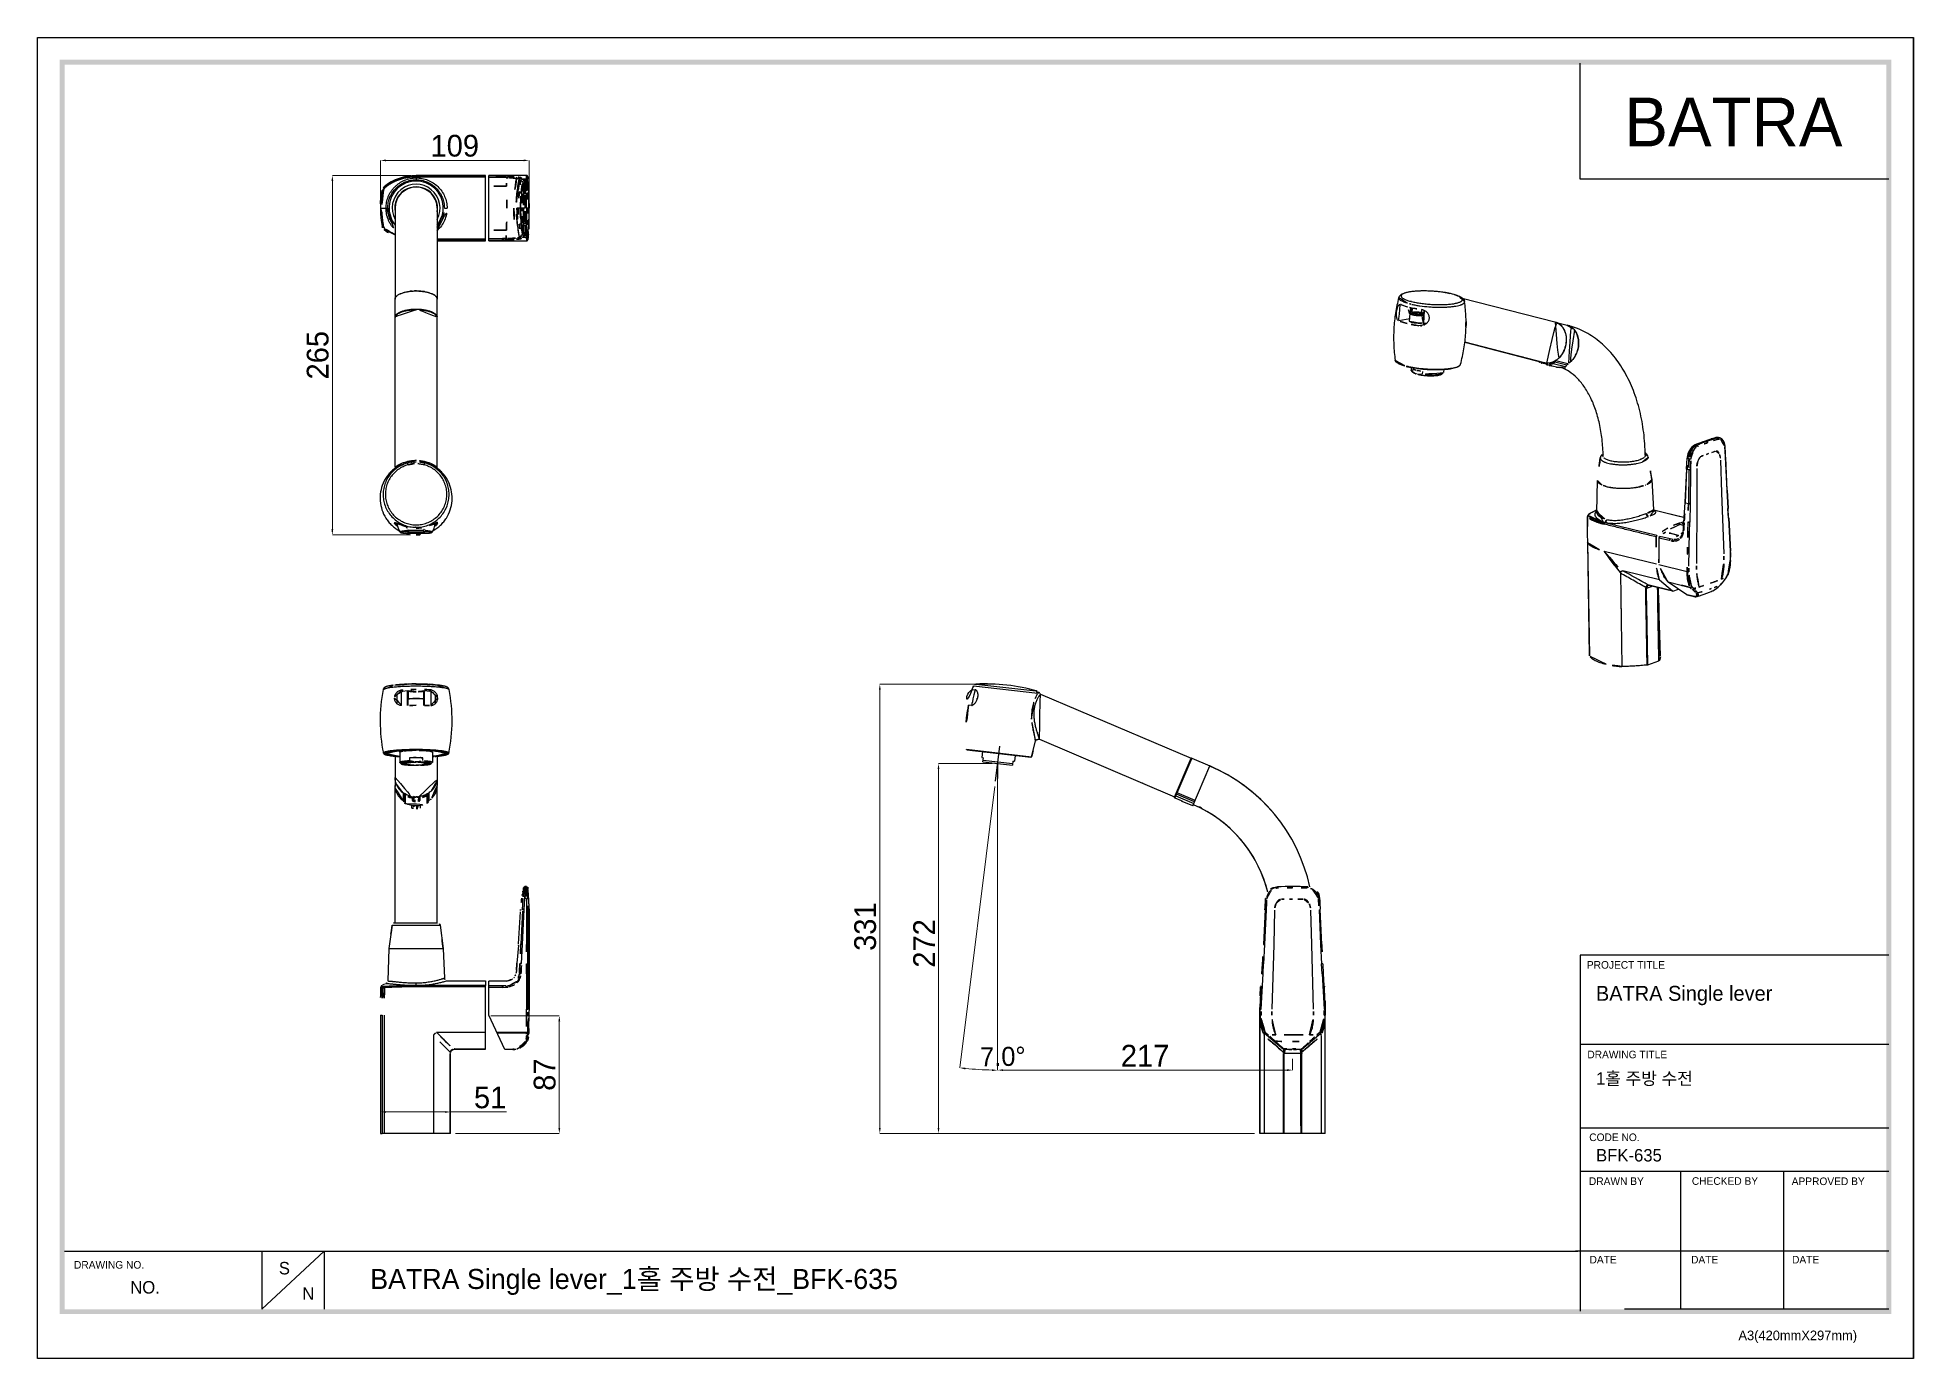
# Model space of a CAD drawing. Extents: x 16296660632 to 16296673174, y -37409619871 to -37409617131.
# Drawn here: x 16296671794 to 16296673174, y -37409618104 to -37409617131 of the extents above; entities outside this region: 1.
import ezdxf

# ---------------------------------------------------------------- set-up
doc = ezdxf.new("R2010")
doc.units = 0
doc.header["$LTSCALE"] = 10
doc.header["$MEASUREMENT"] = 0
doc.header["$PDMODE"] = 3
doc.header["$PDSIZE"] = -10
doc.linetypes.add('ACAD_ISO08W100', pattern=[36, 24, -3, 6, -3])
doc.layers.get('0').update_dxf_attribs({"linetype": 'CONTINUOUS'})
doc.layers.get('DEFPOINTS').update_dxf_attribs({"linetype": 'CONTINUOUS'})
doc.layers.add('02___PRT_ALL_AXES', color=7, linetype='CONTINUOUS')
doc.layers.add('06___PRT_ALL_SURFS', color=7, linetype='CONTINUOUS')
doc.styles.add('Daelim Dimension', font='')
doc.styles.get('Daelim Dimension').set_extended_font_data('나눔고딕')
doc.dimstyles.new('DEFAULT', dxfattribs={"dimscale": 2, "dimtxt": 2, "dimasz": 2, "dimexe": 0, "dimexo": 2, "dimgap": 1, "dimtad": 1, "dimdec": 1, "dimzin": 9, "dimdsep": 46, "dimtxsty": 'Daelim Dimension', "dimcen": 0.5, "dimclrd": 252, "dimclre": 252, "dimclrt": 3, "dimadec": 1, "dimazin": 0, "dimtfac": 1, "dimtdec": 1, "dimtix": 1, "dimtmove": 0, "dimatfit": 3, "dimfxl": 1, "dimtolj": 1, "dimtzin": 1, "dimlwd": 9, "dimlwe": 9, "dimarcsym": 0})

msp = doc.modelspace()

# ---------------------------------------------------------------- texts
at = {"color": 5, "ltscale": 40, "style": 'Daelim Dimension'}
for s, height, p in [('PROJECT TITLE', 5.60521741, (16296672933.8326, -37409617816.656303)), ('DRAWING TITLE', 5.60521741, (16296672934.191971, -37409617882.626694)), ('CODE NO.', 5.6052174, (16296672935.59762, -37409617943.54847)), ('DRAWN BY', 5.6052174, (16296672935.37781, -37409617975.858299)), ('CHECKED BY', 5.6052174, (16296673011.11047, -37409617975.758904)), ('APPROVED BY', 5.60521741, (16296673084.559191, -37409617975.939972)), ('DRAWING NO.', 5.60521741, (16296671820.58865, -37409618037.438927)), ('DATE', 5.6052174, (16296672935.81562, -37409618033.629539)), ('DATE', 5.6052174, (16296673010.51442, -37409618033.629539)), ('DATE', 5.6052174, (16296673084.816959, -37409618033.629539)), ('A3(420mmX297mm)', 7.07439334, (16296673045.392731, -37409618090.121063))]:
    msp.add_text(s, height=height, dxfattribs=at).set_placement(p)
at = {"ltscale": 0.5, "insert": (16296672961.446831, -37409617175.420174), "char_height": 36, "width": 66.12667236, "attachment_point": 1, "style": 'Daelim Dimension'}
msp.add_mtext('BATRA', dxfattribs=at)
at = {"attachment_point": 1, "style": 'Daelim Dimension'}
for s, insert, char_height, width in [('BATRA Single lever', (16296672940.499729, -37409617829.315048), 10.98783787, 176.59941773), ('1홀 주방 수전', (16296672940.59668, -37409617892.908447), 9.1728, 154.36884437), ('BFK-635', (16296672940.59668, -37409617949.399834), 9.1728, 154.36884437), ('S', (16296671971.328779, -37409618032.514511), 9.1728, 12.80163762), ('NO.', (16296671861.979321, -37409618046.606522), 9.1728, 57.54419835), ('N', (16296671988.540991, -37409618051.211014), 9.1728, 12.80163762)]:
    msp.add_mtext(s, dxfattribs=dict(at, insert=insert, char_height=char_height, width=width))
at = {"color": 2, "insert": (16296672038.55485, -37409618037.682037), "char_height": 14.742, "width": 568.72925383, "attachment_point": 1, "style": 'Daelim Dimension'}
msp.add_mtext('{\\f나눔고딕|b0|i0|c129|p50;BATRA Single lever_1홀 주방 수전_BFK-635}', dxfattribs=at)

# ---------------------------------------------------------------- blocks, each defined once
blk = doc.blocks.new('*D9')
at = {"color": 5, "lineweight": 9, "transparency": 16777216}
for p, q in [((16296672068.33774, -37409617232.832626), (16296672010.699921, -37409617232.832626)), ((16296672010.699921, -37409617236.832626), (16296672010.699921, -37409617493.371193)), ((16296672068.32852, -37409617497.371193), (16296672010.699921, -37409617497.371193))]:
    blk.add_line(p, q, dxfattribs=at)
at = {"color": 5, "transparency": 16777216}
for points in [[(16296672010.03326, -37409617236.832626), (16296672011.36659, -37409617236.832626), (16296672010.699921, -37409617232.832626)], [(16296672010.03326, -37409617493.371193), (16296672011.36659, -37409617493.371193), (16296672010.699921, -37409617497.371193)]]:
    blk.add_solid(points, dxfattribs=at)
at = {"layer": 'DEFPOINTS', "color": 0, "transparency": 16777216}
for p in [(16296672072.33774, -37409617232.832626), (16296672010.699921, -37409617497.371193), (16296672072.32852, -37409617497.371193)]:
    blk.add_point(p, dxfattribs=at)
at = {"color": 7, "transparency": 16777216, "insert": (16296671999.990339, -37409617365.101913), "char_height": 16, "attachment_point": 5, "rotation": 90, "style": 'Daelim Dimension'}
blk.add_mtext('\\A1;265', dxfattribs=at)
blk = doc.blocks.new('*D10')
at = {"color": 5, "lineweight": 9, "transparency": 16777216}
for p, q in [((16296672046.12512, -37409617252.872803), (16296672046.12512, -37409617221.705017)), ((16296672050.12512, -37409617221.705017), (16296672151.41847, -37409617221.705017)), ((16296672155.41847, -37409617252.876083), (16296672155.41847, -37409617221.705017))]:
    blk.add_line(p, q, dxfattribs=at)
at = {"color": 5, "transparency": 16777216}
for points in [[(16296672050.12512, -37409617221.038353), (16296672050.12512, -37409617222.371681), (16296672046.12512, -37409617221.705017)], [(16296672151.41847, -37409617221.038353), (16296672151.41847, -37409617222.371681), (16296672155.41847, -37409617221.705017)]]:
    blk.add_solid(points, dxfattribs=at)
at = {"layer": 'DEFPOINTS', "color": 0, "transparency": 16777216}
for p in [(16296672155.41847, -37409617221.705017), (16296672046.12512, -37409617256.872803), (16296672155.41847, -37409617256.876083)]:
    blk.add_point(p, dxfattribs=at)
at = {"color": 7, "transparency": 16777216, "insert": (16296672100.771799, -37409617210.99543), "char_height": 16, "attachment_point": 5, "style": 'Daelim Dimension'}
blk.add_mtext('\\A1;109', dxfattribs=at)
blk = doc.blocks.new('*D12')
at = {"color": 5, "lineweight": 9, "transparency": 16777216}
for p, q in [((16296672046.1, -37409617933.9), (16296672046.1, -37409617922.1)), ((16296672050.1, -37409617922.1), (16296672093.6, -37409617922.1)), ((16296672097.6, -37409617933.9), (16296672097.6, -37409617922.1)), ((16296672097.6, -37409617922.1), (16296672138.8, -37409617922.1))]:
    blk.add_line(p, q, dxfattribs=at)
at = {"color": 5, "transparency": 16777216}
for points in [[(16296672050.1, -37409617921.5), (16296672050.1, -37409617922.8), (16296672046.1, -37409617922.1)], [(16296672093.6, -37409617921.5), (16296672093.6, -37409617922.8), (16296672097.6, -37409617922.1)]]:
    blk.add_solid(points, dxfattribs=at)
at = {"layer": 'DEFPOINTS', "color": 0, "transparency": 16777216}
for p in [(16296672097.6, -37409617922.1), (16296672046.1, -37409617937.9), (16296672097.6, -37409617937.9)]:
    blk.add_point(p, dxfattribs=at)
at = {"color": 7, "transparency": 16777216, "insert": (16296672126.8, -37409617911.5), "char_height": 16, "attachment_point": 5, "style": 'Daelim Dimension'}
blk.add_mtext('\\A1;51', dxfattribs=at)
blk = doc.blocks.new('*D13')
at = {"color": 5, "lineweight": 9, "transparency": 16777216}
for p, q in [((16296672127.4314, -37409617851.405647), (16296672177.70285, -37409617851.405647)), ((16296672177.70285, -37409617855.405647), (16296672177.70285, -37409617933.910744)), ((16296672101.387239, -37409617937.910744), (16296672177.70285, -37409617937.910744))]:
    blk.add_line(p, q, dxfattribs=at)
at = {"color": 5, "transparency": 16777216}
for points in [[(16296672177.03618, -37409617855.405647), (16296672178.369511, -37409617855.405647), (16296672177.70285, -37409617851.405647)], [(16296672177.03618, -37409617933.910744), (16296672178.369511, -37409617933.910744), (16296672177.70285, -37409617937.910744)]]:
    blk.add_solid(points, dxfattribs=at)
at = {"layer": 'DEFPOINTS', "color": 0, "transparency": 16777216}
for p in [(16296672123.4314, -37409617851.405647), (16296672097.387239, -37409617937.910744), (16296672177.70285, -37409617937.910744)]:
    blk.add_point(p, dxfattribs=at)
at = {"color": 7, "transparency": 16777216, "insert": (16296672166.993271, -37409617894.658203), "char_height": 16, "attachment_point": 5, "rotation": 90, "style": 'Daelim Dimension'}
blk.add_mtext('\\A1;87', dxfattribs=at)
blk = doc.blocks.new('*D14')
at = {"color": 5, "lineweight": 9, "transparency": 16777216}
for p, q in [((16296672500.234461, -37409617669.713593), (16296672500.234461, -37409617891.32299)), ((16296672717.304279, -37409617882.977272), (16296672717.304279, -37409617891.32299)), ((16296672504.234461, -37409617891.32299), (16296672713.304279, -37409617891.32299))]:
    blk.add_line(p, q, dxfattribs=at)
at = {"color": 5, "transparency": 16777216}
for points in [[(16296672504.234461, -37409617890.656326), (16296672504.234461, -37409617891.989647), (16296672500.234461, -37409617891.32299)], [(16296672713.304279, -37409617890.656326), (16296672713.304279, -37409617891.989647), (16296672717.304279, -37409617891.32299)]]:
    blk.add_solid(points, dxfattribs=at)
at = {"layer": 'DEFPOINTS', "color": 0, "transparency": 16777216}
for p in [(16296672500.234461, -37409617665.713593), (16296672717.304279, -37409617878.977272), (16296672717.304279, -37409617891.32299)]:
    blk.add_point(p, dxfattribs=at)
at = {"color": 7, "transparency": 16777216, "insert": (16296672608.769369, -37409617880.69352), "char_height": 16, "attachment_point": 5, "style": 'Daelim Dimension'}
blk.add_mtext('\\A1;217', dxfattribs=at)
blk = doc.blocks.new('*D15')
at = {"color": 5, "lineweight": 9, "transparency": 16777216}
for p, q in [((16296672496.234461, -37409617665.713593), (16296672456.74626, -37409617665.713593)), ((16296672456.74626, -37409617669.713593), (16296672456.74626, -37409617933.910744)), ((16296672689.271061, -37409617937.910744), (16296672456.74626, -37409617937.910744))]:
    blk.add_line(p, q, dxfattribs=at)
at = {"color": 5, "transparency": 16777216}
for points in [[(16296672456.07959, -37409617669.713593), (16296672457.41292, -37409617669.713593), (16296672456.74626, -37409617665.713593)], [(16296672456.07959, -37409617933.910744), (16296672457.41292, -37409617933.910744), (16296672456.74626, -37409617937.910744)]]:
    blk.add_solid(points, dxfattribs=at)
at = {"layer": 'DEFPOINTS', "color": 0, "transparency": 16777216}
for p in [(16296672500.234461, -37409617665.713593), (16296672456.74626, -37409617937.910744), (16296672693.271061, -37409617937.910744)]:
    blk.add_point(p, dxfattribs=at)
at = {"color": 7, "transparency": 16777216, "insert": (16296672446.116791, -37409617798.040131), "char_height": 16, "attachment_point": 5, "rotation": 90, "style": 'Daelim Dimension'}
blk.add_mtext('\\A1;272', dxfattribs=at)
blk = doc.blocks.new('*D11')
at = {"color": 5, "lineweight": 9, "transparency": 16777216}
for p, q in [((16296672496.234461, -37409617607.349693), (16296672413.573891, -37409617607.349693)), ((16296672413.573891, -37409617611.349693), (16296672413.573891, -37409617933.910744)), ((16296672496.234461, -37409617937.910744), (16296672413.573891, -37409617937.910744))]:
    blk.add_line(p, q, dxfattribs=at)
at = {"color": 5, "transparency": 16777216}
for points in [[(16296672412.907221, -37409617611.349693), (16296672414.240549, -37409617611.349693), (16296672413.573891, -37409617607.349693)], [(16296672412.907221, -37409617933.910744), (16296672414.240549, -37409617933.910744), (16296672413.573891, -37409617937.910744)]]:
    blk.add_solid(points, dxfattribs=at)
at = {"layer": 'DEFPOINTS', "color": 0, "transparency": 16777216}
for p in [(16296672500.234461, -37409617607.349693), (16296672413.573891, -37409617937.910744), (16296672500.234461, -37409617937.910744)]:
    blk.add_point(p, dxfattribs=at)
at = {"color": 7, "transparency": 16777216, "insert": (16296672402.852871, -37409617785.711487), "char_height": 16, "attachment_point": 5, "rotation": 90, "style": 'Daelim Dimension'}
blk.add_mtext('\\A1;331', dxfattribs=at)
blk = doc.blocks.new('*D16')
at = {"color": 5, "lineweight": 9, "transparency": 16777216}
for p, q in [((16296672498.2, -37409617682.6), (16296672472.5, -37409617889.7)), ((16296672500.2, -37409617680.7), (16296672500.2, -37409617891.4))]:
    blk.add_line(p, q, dxfattribs=at)
blk.add_arc((16296672500.2, -37409617665.7), 225.6, 263.9673, 268.9843, dxfattribs=at)
at = {"color": 5, "transparency": 16777216}
for points in [[(16296672476.4, -37409617890.8), (16296672476.6, -37409617889.4), (16296672472.5, -37409617889.7)], [(16296672496.2, -37409617890.7), (16296672496.2, -37409617892), (16296672500.2, -37409617891.4)]]:
    blk.add_solid(points, dxfattribs=at)
at = {"layer": 'DEFPOINTS', "color": 0, "transparency": 16777216}
for p in [(16296672501.8, -37409617652.8), (16296672500.2, -37409617665.7), (16296672500.2, -37409617676.7), (16296672498.6, -37409617678.6), (16296672481.7, -37409617890.6)]:
    blk.add_point(p, dxfattribs=at)
at = {"color": 7, "transparency": 16777216, "insert": (16296672504.1, -37409617881.4), "char_height": 14, "attachment_point": 5, "rotation": 1.0157, "style": 'Daelim Dimension'}
blk.add_mtext('\\A1;7.0°', dxfattribs=at)

# ---------------------------------------------------------------- dimensions: what is measured, and where the dimension line sits
at = {"color": 5}
dim = msp.add_linear_dim(base=(16296672155.41847, -37409617221.705017), p1=(16296672046.12512, -37409617256.872803), p2=(16296672155.41847, -37409617256.876083), dimstyle='DEFAULT', override={"dimtxt": 8, "dimdec": 0, "dimclrd": 5, "dimclre": 5, "dimclrt": 7}, dxfattribs=at)
dim.commit()
dim.dimension.update_dxf_attribs({"geometry": '*D10', "text_midpoint": (16296672100.771799, -37409617210.99543)})
for base, p1, p2, picture, middle in [((16296672010.699921, -37409617497.371193), (16296672072.33774, -37409617232.832626), (16296672072.32852, -37409617497.371193), '*D9', (16296671999.990339, -37409617365.101913)), ((16296672177.70285, -37409617937.910744), (16296672123.4314, -37409617851.405647), (16296672097.387239, -37409617937.910744), '*D13', (16296672166.993271, -37409617894.658203))]:
    dim = msp.add_linear_dim(base=base, p1=p1, p2=p2, angle=90, dimstyle='DEFAULT', override={"dimtxt": 8, "dimdec": 0, "dimclrd": 5, "dimclre": 5, "dimclrt": 7}, dxfattribs=at)
    dim.commit()
    dim.dimension.update_dxf_attribs({"geometry": picture, "text_midpoint": middle})
for base, p1, p2, picture, middle in [((16296672413.573891, -37409617937.910744), (16296672500.234461, -37409617607.349693), (16296672500.234461, -37409617937.910744), '*D11', (16296672413.573891, -37409617785.711487)), ((16296672456.74626, -37409617937.910744), (16296672500.234461, -37409617665.713593), (16296672693.271061, -37409617937.910744), '*D15', (16296672456.74626, -37409617798.040131))]:
    dim = msp.add_linear_dim(base=base, p1=p1, p2=p2, angle=90, dimstyle='DEFAULT', override={"dimtxt": 8, "dimdec": 0, "dimclrd": 5, "dimclre": 5, "dimclrt": 7}, dxfattribs=at)
    dim.commit()
    dim.dimension.update_dxf_attribs({"geometry": picture, "text_midpoint": middle, "dimtype": 160})
dim = msp.add_angular_dim_2l(base=(16296672481.749571, -37409617890.600029), line1=((16296672500.234461, -37409617665.713593), (16296672500.234461, -37409617676.742104)), line2=((16296672498.642429, -37409617678.589607), (16296672501.826481, -37409617652.83757)), dimstyle='DEFAULT', override={"dimtxt": 7, "dimclrd": 5, "dimclre": 5, "dimclrt": 7}, dxfattribs=at)
dim.commit()
dim.dimension.update_dxf_attribs({"geometry": '*D16', "text_midpoint": (16296672504.234461, -37409617891.32299), "dimtype": 162})
for base, p1, p2, picture, middle in [((16296672717.304279, -37409617891.32299), (16296672500.234461, -37409617665.713593), (16296672717.304279, -37409617878.977272), '*D14', (16296672608.769369, -37409617891.32299)), ((16296672097.56073, -37409617922.12722), (16296672046.12512, -37409617937.910744), (16296672097.56073, -37409617937.910744), '*D12', (16296672126.79882, -37409617922.12722))]:
    dim = msp.add_linear_dim(base=base, p1=p1, p2=p2, dimstyle='DEFAULT', override={"dimtxt": 8, "dimdec": 0, "dimclrd": 5, "dimclre": 5, "dimclrt": 7}, dxfattribs=at)
    dim.commit()
    dim.dimension.update_dxf_attribs({"geometry": picture, "text_midpoint": middle, "dimtype": 160})

# ---------------------------------------------------------------- hatches: boundary and pattern name
at = {"ltscale": 0.5}
h = msp.add_hatch(color=5, dxfattribs=at)
h.set_gradient(color1=(0, 0, 255), one_color=1, tint=1)
edge = h.paths.add_edge_path(flags=16)
edge.add_spline(control_points=[(16296660653.825001, -37409619854.891739), (16296660653.825001, -37409619862.145737), (16296660650.51771, -37409619865.679031), (16296660643.69503, -37409619865.679031), (16296660643.69503, -37409619865.679031), (16296660639.022791, -37409619865.590843), (16296660637.81632, -37409619865.563271), (16296660637.81632, -37409619865.563271), (16296660637.81632, -37409619837.724129), (16296660637.81632, -37409619837.724129), (16296660640.23064, -37409619837.478844), (16296660643.66058, -37409619837.438873), (16296660643.70261, -37409619837.438873), (16296660650.705811, -37409619837.438873), (16296660653.825001, -37409619840.775108), (16296660653.825001, -37409619848.194473), (16296660653.825001, -37409619848.194473), (16296660653.825001, -37409619854.891739), (16296660653.825001, -37409619854.891739)], knot_values=[0, 0, 0, 0, 1, 1, 1, 2, 2, 2, 3, 3, 3, 4, 4, 4, 5, 5, 5, 6, 6, 6, 6], degree=3, periodic=0)
edge = h.paths.add_edge_path()
edge.add_spline(control_points=[(16296660643.69503, -37409619832.221619), (16296660639.904051, -37409619832.221619), (16296660634.994089, -37409619832.448303), (16296660633.39006, -37409619832.69635), (16296660632.37995, -37409619832.870667), (16296660631.737789, -37409619833.622391), (16296660631.737789, -37409619834.616653), (16296660631.737789, -37409619834.616653), (16296660631.737789, -37409619868.454399), (16296660631.737789, -37409619868.454399), (16296660631.737789, -37409619869.523758), (16296660632.38271, -37409619870.233437), (16296660633.440359, -37409619870.430496), (16296660634.95689, -37409619870.662018), (16296660639.85375, -37409619870.896294), (16296660643.69503, -37409619870.896294), (16296660654.267349, -37409619870.896294), (16296660659.84634, -37409619865.351059), (16296660659.84634, -37409619854.891739), (16296660659.84634, -37409619854.891739), (16296660659.84634, -37409619848.194473), (16296660659.84634, -37409619848.194473), (16296660659.84634, -37409619837.750313), (16296660654.267349, -37409619832.221619), (16296660643.69503, -37409619832.221619)], knot_values=[0, 0, 0, 0, 1, 1, 1, 2, 2, 2, 3, 3, 3, 4, 4, 4, 5, 5, 5, 6, 6, 6, 7, 7, 7, 8, 8, 8, 8], degree=3, periodic=0)

# ---------------------------------------------------------------- linework, layer by layer
at = {"color": 5, "ltscale": 0.5}
for p, q in [((16296672929.02693, -37409617235.544662), (16296672929.02693, -37409617150.043716)), ((16296672929.02693, -37409617806.775787), (16296672929.02693, -37409618068.663483))]:
    msp.add_line(p, q, dxfattribs=at)
at = {"color": 7, "linetype": 'Continuous'}
for p, q in [((16296672072.35014, -37409617232.929863), (16296672072.336849, -37409617233.312782)), ((16296672072.33774, -37409617232.832626), (16296672072.35014, -37409617232.929863)), ((16296672123.4314, -37409617279.750053), (16296672123.4314, -37409617232.825447)), ((16296672125.9314, -37409617280.913933), (16296672125.9314, -37409617232.831657)), ((16296672153.55238, -37409617232.832939), (16296672125.9314, -37409617232.831718)), ((16296672135.96842, -37409617233.695259), (16296672125.9314, -37409617233.380569)), ((16296672138.48493, -37409617234.597237), (16296672125.9314, -37409617234.213478)), ((16296672138.548611, -37409617232.870354), (16296672135.929939, -37409617232.870247)), ((16296672135.929939, -37409617232.876083), (16296672135.96842, -37409617233.695259)), ((16296672136.08003, -37409617233.698807), (16296672135.96841, -37409617233.695297)), ((16296672138.58481, -37409617234.603867), (16296672138.48493, -37409617234.597237)), ((16296672138.772989, -37409617232.870354), (16296672138.548611, -37409617232.870354)), ((16296672138.65033, -37409617233.758598), (16296672138.5488, -37409617233.75705)), ((16296672138.772989, -37409617232.873756), (16296672141.28784, -37409617232.873863)), ((16296672141.054569, -37409617234.643593), (16296672141.00165, -37409617234.642029)), ((16296672141.129431, -37409617233.793091), (16296672141.074961, -37409617233.792458)), ((16296672141.129431, -37409617233.793091), (16296672141.28784, -37409617232.873863)), ((16296672153.55493, -37409617232.877792), (16296672141.28784, -37409617232.877792)), ((16296672153.575439, -37409617235.476753), (16296672150.63662, -37409617235.476822)), ((16296672151.76387, -37409617236.565933), (16296672150.63662, -37409617235.476822)), ((16296672153.55238, -37409617232.832977), (16296672153.552299, -37409617232.870972)), ((16296672153.565359, -37409617234.319893), (16296672153.554991, -37409617232.877831)), ((16296672153.569851, -37409617234.724098), (16296672153.56641, -37409617234.319901)), ((16296672153.575439, -37409617235.476753), (16296672153.583429, -37409617236.56588)), ((16296672154.54369, -37409617233.696274), (16296672154.52965, -37409617233.617302)), ((16296672154.54369, -37409617233.696274), (16296672154.54388, -37409617233.697861)), ((16296672154.54388, -37409617233.697861), (16296672154.545361, -37409617233.740707)), ((16296672154.55419, -37409617235.169991), (16296672154.54538, -37409617233.740707)), ((16296672154.5541, -37409617235.170013), (16296672154.557329, -37409617235.570847)), ((16296672154.562469, -37409617236.310677), (16296672154.556959, -37409617235.570572)), ((16296672154.579611, -37409617233.990753), (16296672154.73658, -37409617235.23069)), ((16296672049.09277, -37409617241.307747), (16296672048.754709, -37409617241.117577)), ((16296672149.55542, -37409617245.677238), (16296672148.27194, -37409617244.945381)), ((16296672149.33321, -37409617236.324074), (16296672149.437481, -37409617236.428932)), ((16296672150.537849, -37409617237.552521), (16296672149.482149, -37409617236.47583)), ((16296672149.958941, -37409617245.710197), (16296672149.715321, -37409617245.710228)), ((16296672150.572201, -37409617237.58757), (16296672150.810961, -37409617237.828377)), ((16296672150.810961, -37409617237.828377), (16296672151.054501, -37409617238.073433)), ((16296672153.583429, -37409617236.56588), (16296672151.76387, -37409617236.565933)), ((16296672152.250299, -37409617236.993553), (16296672152.246731, -37409617236.990501)), ((16296672153.57481, -37409617236.993553), (16296672152.250299, -37409617236.993553)), ((16296672152.63706, -37409617245.710251), (16296672153.53931, -37409617245.710251)), ((16296672153.5259, -37409617256.872803), (16296672153.53931, -37409617245.710251)), ((16296672153.57481, -37409617236.993553), (16296672153.575451, -37409617236.990501)), ((16296672153.575451, -37409617236.990501), (16296672153.583429, -37409617236.565918)), ((16296672154.55934, -37409617237.39682), (16296672154.571609, -37409617236.308418)), ((16296672155.19993, -37409617243.632294), (16296672155.19986, -37409617243.029007)), ((16296672155.19989, -37409617243.029877), (16296672155.19989, -37409617241.629547)), ((16296672155.218491, -37409617243.63179), (16296672155.19989, -37409617243.029877)), ((16296672155.1999, -37409617250.765503), (16296672155.199909, -37409617248.439163)), ((16296672155.199909, -37409617248.43927), (16296672155.19993, -37409617244.534218)), ((16296672155.19993, -37409617244.53421), (16296672155.19993, -37409617243.632294)), ((16296672155.23826, -37409617243.028084), (16296672155.19998, -37409617241.629517)), ((16296672155.25362, -37409617243.630997), (16296672155.23826, -37409617243.028084)), ((16296672046.12512, -37409617256.872803), (16296672051.481159, -37409617256.872803)), ((16296672056.84428, -37409617256.871422), (16296672056.84428, -37409617323.852501)), ((16296672087.84156, -37409617256.871422), (16296672087.84156, -37409617323.852501)), ((16296672093.12891, -37409617256.872803), (16296672095.1276, -37409617256.872803)), ((16296672146.586679, -37409617256.872673), (16296672146.571329, -37409617256.872787)), ((16296672147.653339, -37409617256.872803), (16296672146.586679, -37409617256.872673)), ((16296672151.429741, -37409617256.872803), (16296672147.653351, -37409617256.872597)), ((16296672152.60783, -37409617256.872803), (16296672151.429741, -37409617256.872803)), ((16296672153.5259, -37409617256.872803), (16296672153.53931, -37409617268.035339)), ((16296672155.418489, -37409617256.872803), (16296672153.525909, -37409617256.872787)), ((16296672155.199869, -37409617256.872803), (16296672155.19989, -37409617250.765503)), ((16296672155.199869, -37409617256.872803), (16296672155.19989, -37409617262.980141)), ((16296672155.19989, -37409617262.98011), (16296672155.199909, -37409617265.306328)), ((16296672149.55542, -37409617268.068352), (16296672148.271879, -37409617268.799507)), ((16296672150.537849, -37409617276.193062), (16296672149.482149, -37409617277.26976)), ((16296672149.958941, -37409617268.035393), (16296672149.715281, -37409617268.035347)), ((16296672150.572201, -37409617276.158012), (16296672150.810961, -37409617275.917213)), ((16296672150.63662, -37409617278.268761), (16296672151.76387, -37409617277.179657)), ((16296672150.810961, -37409617275.917213), (16296672151.054501, -37409617275.672157)), ((16296672153.583429, -37409617277.17971), (16296672151.76387, -37409617277.179657)), ((16296672152.250271, -37409617276.752037), (16296672152.24678, -37409617276.755081)), ((16296672153.57481, -37409617276.752037), (16296672152.250299, -37409617276.752037)), ((16296672152.63706, -37409617268.035339), (16296672153.53931, -37409617268.035339)), ((16296672153.57481, -37409617276.752037), (16296672153.57542, -37409617276.755081)), ((16296672153.57542, -37409617276.755081), (16296672153.583429, -37409617277.179657)), ((16296672153.583429, -37409617277.17971), (16296672153.575439, -37409617278.268837)), ((16296672154.55934, -37409617276.348686), (16296672154.5716, -37409617277.437157)), ((16296672155.21851, -37409617270.11293), (16296672155.19989, -37409617270.715714)), ((16296672155.19993, -37409617269.211372), (16296672155.199909, -37409617265.306313)), ((16296672155.19993, -37409617269.21138), (16296672155.20015, -37409617272.115044)), ((16296672155.238279, -37409617270.716637), (16296672155.19998, -37409617272.11586)), ((16296672155.253639, -37409617270.113724), (16296672155.238279, -37409617270.716637)), ((16296672136.080021, -37409617280.046577), (16296672125.931391, -37409617280.364754)), ((16296672136.018129, -37409617279.222412), (16296672125.9314, -37409617279.532028)), ((16296672125.9314, -37409617280.913857), (16296672153.552349, -37409617280.912643)), ((16296672135.96842, -37409617280.050331), (16296672135.929939, -37409617280.869507)), ((16296672141.28784, -37409617280.871727), (16296672135.929939, -37409617280.872437)), ((16296672138.48493, -37409617279.148369), (16296672136.018129, -37409617279.222412)), ((16296672138.58481, -37409617279.141731), (16296672138.48493, -37409617279.148369)), ((16296672138.65033, -37409617279.986977), (16296672138.5488, -37409617279.988533)), ((16296672141.054609, -37409617279.102409), (16296672141.00161, -37409617279.103127)), ((16296672141.129431, -37409617279.952492), (16296672141.074961, -37409617279.953133)), ((16296672141.28784, -37409617280.871727), (16296672141.129431, -37409617279.952492)), ((16296672141.28784, -37409617280.867798), (16296672153.55493, -37409617280.86779)), ((16296672149.33321, -37409617277.421516), (16296672149.437481, -37409617277.31665)), ((16296672150.63662, -37409617278.268761), (16296672153.575439, -37409617278.268837)), ((16296672153.552349, -37409617280.915916), (16296672153.55232, -37409617280.867867)), ((16296672153.552349, -37409617280.915863), (16296672153.552349, -37409617280.915916)), ((16296672153.56542, -37409617279.425682), (16296672153.55493, -37409617280.86779)), ((16296672153.56542, -37409617279.425682), (16296672153.569309, -37409617279.021492)), ((16296672154.54389, -37409617280.048882), (16296672154.544109, -37409617280.047478)), ((16296672154.544109, -37409617280.047478), (16296672154.619049, -37409617279.471687)), ((16296672154.544109, -37409617280.047478), (16296672154.545349, -37409617280.004883)), ((16296672154.54538, -37409617280.004883), (16296672154.55419, -37409617278.575592)), ((16296672154.55415, -37409617278.575592), (16296672154.562469, -37409617277.434914)), ((16296672154.73658, -37409617278.514923), (16296672154.579611, -37409617279.754829)), ((16296672056.84292, -37409617337.183952), (16296672056.84292, -37409617323.838791)), ((16296672087.84292, -37409617337.183952), (16296672087.84292, -37409617323.838791)), ((16296672795.449471, -37409617322.689301), (16296672795.448931, -37409617322.691383)), ((16296672803.96249, -37409617330.103012), (16296672803.659691, -37409617335.113968)), ((16296672804.80443, -37409617333.683281), (16296672805.006849, -37409617330.333458)), ((16296672805.380051, -37409617333.628983), (16296672805.571659, -37409617330.458092)), ((16296672813.87142, -37409617332.022827), (16296672813.65181, -37409617335.657181)), ((16296672813.86817, -37409617341.54821), (16296672814.427151, -37409617332.297691)), ((16296672829.760229, -37409617319.045914), (16296672829.691959, -37409617319.041473)), ((16296672829.69261, -37409617319.04158), (16296672829.76009, -37409617319.052467)), ((16296672829.760229, -37409617319.045914), (16296672829.69599, -37409617319.035454)), ((16296672829.76112, -37409617319.046059), (16296672829.760229, -37409617319.045914)), ((16296672834.901541, -37409617320.054123), (16296672834.74939, -37409617320.032051)), ((16296672834.90247, -37409617320.054337), (16296672834.901541, -37409617320.054123)), ((16296672838.486059, -37409617321.197739), (16296672838.816959, -37409617321.275063)), ((16296672838.816959, -37409617321.275063), (16296672838.817169, -37409617321.275139)), ((16296672842.186159, -37409617323.036453), (16296672910.233561, -37409617340.619698)), ((16296672056.84292, -37409617447.327797), (16296672056.84292, -37409617337.652512)), ((16296672087.84292, -37409617447.325912), (16296672087.84292, -37409617337.652512)), ((16296672803.53878, -37409617338.228531), (16296672795.411659, -37409617339.759506)), ((16296672803.42877, -37409617340.049004), (16296672803.7764, -37409617334.296257)), ((16296672805.19206, -37409617333.582893), (16296672805.380051, -37409617333.628983)), ((16296672814.215231, -37409617342.672867), (16296672810.300819, -37409617343.410263)), ((16296672813.49218, -37409617341.456017), (16296672813.8398, -37409617335.703278)), ((16296672813.86817, -37409617341.54821), (16296672813.49218, -37409617341.456017)), ((16296672813.8398, -37409617335.703278), (16296672813.65181, -37409617335.657181)), ((16296672813.86817, -37409617341.54821), (16296672815.86306, -37409617341.579376)), ((16296672910.54516, -37409617340.678093), (16296672919.43045, -37409617342.974022)), ((16296672843.94334, -37409617355.508698), (16296672902.477989, -37409617370.633873)), ((16296672902.58984, -37409617370.662041), (16296672843.94342, -37409617355.50798)), ((16296672887.61591, -37409617366.794838), (16296672887.656059, -37409617366.802452)), ((16296672900.53451, -37409617370.423309), (16296672900.603121, -37409617370.149406)), ((16296672900.71579, -37409617370.986572), (16296672900.62137, -37409617370.951714)), ((16296672903.77986, -37409617371.77832), (16296672900.715811, -37409617370.98658)), ((16296672901.28433, -37409617370.325439), (16296672901.21689, -37409617370.594673)), ((16296672904.28079, -37409617371.386368), (16296672901.21689, -37409617370.594673)), ((16296672902.476761, -37409617370.633324), (16296672902.58984, -37409617370.662041)), ((16296672904.28079, -37409617371.386368), (16296672904.41, -37409617370.870499)), ((16296672904.46204, -37409617370.876457), (16296672904.34137, -37409617371.358223)), ((16296672904.36762, -37409617371.971893), (16296672904.612551, -37409617372.063377)), ((16296672904.64324, -37409617370.908508), (16296672904.52, -37409617371.400528)), ((16296672904.612551, -37409617372.063377), (16296672904.862749, -37409617372.159431)), ((16296672904.7013, -37409617371.963799), (16296672907.76519, -37409617372.755501)), ((16296672904.76886, -37409617371.973282), (16296672904.701321, -37409617371.963814)), ((16296672904.76886, -37409617371.973282), (16296672907.83275, -37409617372.764977)), ((16296672904.862749, -37409617372.159431), (16296672905.054131, -37409617372.234016)), ((16296672911.4247, -37409617373.956413), (16296672906.21608, -37409617372.610512)), ((16296672907.76519, -37409617372.755478), (16296672907.8284, -37409617372.773529)), ((16296672907.83275, -37409617372.764977), (16296672907.76519, -37409617372.755501)), ((16296672907.8284, -37409617372.773529), (16296672907.84586, -37409617372.779587)), ((16296672909.14646, -37409617371.170547), (16296672918.03175, -37409617373.466476)), ((16296672919.06212, -37409617372.439613), (16296672910.17683, -37409617370.143677)), ((16296672919.839809, -37409617371.540199), (16296672910.954519, -37409617369.244263)), ((16296672804.61874, -37409617374.099533), (16296672804.49896, -37409617376.081749)), ((16296672804.756161, -37409617376.661217), (16296672805.673981, -37409617377.648293)), ((16296672805.75626, -37409617375.225883), (16296672805.63253, -37409617377.273468)), ((16296672809.641609, -37409617379.245956), (16296672808.77071, -37409617379.032417)), ((16296672812.897631, -37409617379.05484), (16296672813.02137, -37409617377.007248)), ((16296672828.130159, -37409617378.073662), (16296672827.100161, -37409617378.943031)), ((16296672828.57564, -37409617375.537323), (16296672828.455271, -37409617377.529373)), ((16296673022.968519, -37409617427.535751), (16296673020.853729, -37409617428.270943)), ((16296673020.854019, -37409617428.270844), (16296673020.853729, -37409617428.270943)), ((16296673020.89325, -37409617428.377853), (16296673021.23468, -37409617428.256462)), ((16296673029.30871, -37409617425.614143), (16296673028.26391, -37409617425.819633)), ((16296673028.27887, -37409617425.815231), (16296673028.26391, -37409617425.819633)), ((16296673028.3102, -37409617425.909607), (16296673028.6154, -37409617425.814781)), ((16296673028.6154, -37409617425.814781), (16296673029.293871, -37409617425.98114)), ((16296673030.70521, -37409617425.790779), (16296673030.694559, -37409617425.790291)), ((16296673030.70014, -37409617425.719543), (16296673031.400209, -37409617425.891197)), ((16296673031.40016, -37409617425.89119), (16296673031.40011, -37409617425.891167)), ((16296673007.08017, -37409617448.845207), (16296673007.59457, -37409617440.901917)), ((16296673008.00507, -37409617441.144417), (16296673008.00139, -37409617441.201286)), ((16296673009.001089, -37409617441.388649), (16296673008.005091, -37409617441.144432)), ((16296673009.001089, -37409617441.388641), (16296673009.000481, -37409617441.446251)), ((16296673010.28953, -37409617441.930458), (16296673010.299829, -37409617441.463867)), ((16296673014.61207, -37409617430.610619), (16296673013.494881, -37409617431.05571)), ((16296673013.90332, -37409617431.030487), (16296673014.581791, -37409617431.196854)), ((16296673032.187851, -37409617442.228203), (16296673032.99271, -37409617466.342682)), ((16296673035.67107, -37409617434.667236), (16296673035.545759, -37409617432.377472)), ((16296673035.81072, -37409617440.382263), (16296673036.9491, -37409617464.65667)), ((16296673037.09973, -37409617464.492722), (16296673035.96246, -37409617440.19754)), ((16296672056.38422, -37409617448.635101), (16296672056.385189, -37409617448.634354)), ((16296672056.84296, -37409617447.363113), (16296672056.84292, -37409617447.362907)), ((16296672087.84292, -37409617447.359253), (16296672087.842899, -37409617447.35952)), ((16296672088.296341, -37409617448.631027), (16296672088.293221, -37409617448.628616)), ((16296673007.08017, -37409617448.846573), (16296673005.92918, -37409617473.466187)), ((16296673006.338499, -37409617473.734192), (16296673007.49069, -37409617449.085129)), ((16296673007.08017, -37409617448.845337), (16296673007.08009, -37409617448.846657)), ((16296673008.858931, -37409617449.420639), (16296673007.49069, -37409617449.085129)), ((16296673008.858931, -37409617449.420639), (16296673008.54838, -37409617474.276093)), ((16296673010.141701, -37409617449.48243), (16296673009.84553, -37409617474.265404)), ((16296673014.737049, -37409617448.415314), (16296673014.747379, -37409617472.811028)), ((16296673032.992161, -37409617466.342903), (16296673034.677219, -37409617511.402817)), ((16296673036.94075, -37409617464.655586), (16296673037.650311, -37409617477.937889)), ((16296673037.096531, -37409617464.488426), (16296673037.80471, -37409617477.744827)), ((16296672940.159121, -37409617479.494713), (16296672940.16004, -37409617479.494293)), ((16296672941.12398, -37409617480.521393), (16296672941.123871, -37409617480.526833)), ((16296672982.819639, -37409617478.877159), (16296672982.81988, -37409617478.881943)), ((16296673006.338499, -37409617473.734192), (16296673008.54838, -37409617474.276093)), ((16296673009.840151, -37409617474.26326), (16296673009.57428, -37409617487.891388)), ((16296673014.747801, -37409617472.810867), (16296673014.587681, -37409617518.525047)), ((16296673038.03154, -37409617484.953499), (16296673037.65041, -37409617477.938042)), ((16296673038.17662, -37409617484.763718), (16296673037.794729, -37409617477.748909)), ((16296673037.80471, -37409617477.744797), (16296673037.80484, -37409617477.748299)), ((16296672066.701941, -37409617493.944931), (16296672077.9839, -37409617493.944931)), ((16296672066.701941, -37409617493.944931), (16296672066.701941, -37409617495.069366)), ((16296672066.701941, -37409617495.069366), (16296672077.98391, -37409617495.069366)), ((16296672066.701941, -37409617496.144386), (16296672077.98391, -37409617496.144386)), ((16296672066.701941, -37409617496.144386), (16296672066.701941, -37409617496.150864)), ((16296672066.701941, -37409617496.150864), (16296672077.98391, -37409617496.150864)), ((16296672077.98391, -37409617495.069366), (16296672077.9839, -37409617493.944931)), ((16296672077.98391, -37409617496.144386), (16296672077.98391, -37409617496.150864)), ((16296672084.316429, -37409617495.084808), (16296672084.316509, -37409617495.084641)), ((16296673004.870871, -37409617490.381706), (16296673002.289921, -37409617489.748833)), ((16296673004.63958, -37409617493.973351), (16296673004.639481, -37409617493.974388)), ((16296673008.123131, -37409617495.065758), (16296673008.273029, -37409617487.862907)), ((16296673008.89603, -37409617520.251953), (16296673009.42761, -37409617495.094177)), ((16296673009.427589, -37409617495.09417), (16296673009.57498, -37409617487.891319)), ((16296673038.03161, -37409617484.953506), (16296673039.383801, -37409617509.443451)), ((16296673038.188801, -37409617484.758347), (16296673039.5474, -37409617509.255463)), ((16296672986.883329, -37409617499.676483), (16296672986.8034, -37409617515.188713)), ((16296672994.72431, -37409617501.453163), (16296672986.88343, -37409617499.676163)), ((16296672995.203569, -37409617500.217934), (16296672987.414471, -37409617498.426857)), ((16296672997.10737, -37409617500.656883), (16296672995.203569, -37409617500.217934)), ((16296672997.186831, -37409617500.672668), (16296672997.10737, -37409617500.656883)), ((16296673002.2292, -37409617499.390671), (16296673002.374689, -37409617499.254822)), ((16296673003.007799, -37409617498.533218), (16296673003.009171, -37409617498.53138)), ((16296673007.62851, -37409617524.530907), (16296672986.85656, -37409617519.404861)), ((16296672986.857491, -37409617519.438408), (16296672986.85685, -37409617519.404747)), ((16296673039.58, -37409617516.914108), (16296673039.63983, -37409617513.517212)), ((16296672982.39312, -37409617535.117073), (16296672977.766621, -37409617536.757248)), ((16296672990.473339, -37409617527.717667), (16296672990.49625, -37409617527.70771)), ((16296672990.960621, -37409617528.512093), (16296672990.993059, -37409617528.501984)), ((16296672993.827869, -37409617532.030067), (16296672993.44273, -37409617531.934937)), ((16296673009.95672, -37409617536.204773), (16296672993.776649, -37409617532.237488)), ((16296673007.385229, -37409617541.402199), (16296672993.776649, -37409617532.237488)), ((16296672997.174681, -37409617538.662567), (16296673001.198799, -37409617537.235939)), ((16296673013.6686, -37409617537.972519), (16296673013.64958, -37409617537.951813)), ((16296673025.343229, -37409617539.017273), (16296673025.344431, -37409617539.016777)), ((16296673027.43865, -37409617536.12571), (16296673027.65881, -37409617536.038918)), ((16296673032.15213, -37409617534.157921), (16296673032.18644, -37409617534.122002)), ((16296673032.16423, -37409617534.130867), (16296673032.174959, -37409617534.126022)), ((16296673032.195589, -37409617534.202538), (16296673032.195419, -37409617534.202713)), ((16296673036.196079, -37409617528.620583), (16296673036.243401, -37409617528.601257)), ((16296673037.708361, -37409617526.135117), (16296673037.59684, -37409617526.324417)), ((16296673037.887409, -37409617526.184059), (16296673037.886909, -37409617526.185364)), ((16296672958.883181, -37409617549.605362), (16296672958.96335, -37409617554.378777)), ((16296673007.385229, -37409617541.402199), (16296673011.777411, -37409617542.479141)), ((16296673011.95488, -37409617542.57254), (16296673007.618441, -37409617541.509262)), ((16296673013.460119, -37409617542.831978), (16296673014.131889, -37409617542.848129)), ((16296673014.131889, -37409617542.848137), (16296673014.131281, -37409617542.84816)), ((16296673014.966221, -37409617542.713417), (16296673014.96736, -37409617542.713074)), ((16296673020.24114, -37409617540.97979), (16296673020.24082, -37409617540.979897)), ((16296672978.676571, -37409617593.032509), (16296672986.83135, -37409617590.141479)), ((16296672056.727989, -37409617607.860947), (16296672056.729259, -37409617607.860809)), ((16296672071.993771, -37409617608.5448), (16296672072.34292, -37409617608.544518)), ((16296672072.017509, -37409617607.15107), (16296672072.34292, -37409617607.150803)), ((16296672481.63286, -37409617611.047043), (16296672482.39625, -37409617608.544518)), ((16296672482.39625, -37409617608.544518), (16296672529.814131, -37409617613.96537)), ((16296672484.217051, -37409617607.150803), (16296672528.410789, -37409617612.203072)), ((16296672058.189039, -37409617614.821678), (16296672058.189039, -37409617621.492111)), ((16296672061.34943, -37409617612.988487), (16296672061.34943, -37409617622.947937)), ((16296672062.442921, -37409617611.281731), (16296672062.442921, -37409617612.728577)), ((16296672066.09292, -37409617612.194206), (16296672062.442921, -37409617612.728577)), ((16296672066.09292, -37409617622.892868), (16296672066.09292, -37409617612.194206)), ((16296672066.09292, -37409617612.194206), (16296672066.84292, -37409617612.194206)), ((16296672066.59292, -37409617622.881729), (16296672066.59292, -37409617618.254753)), ((16296672066.84292, -37409617618.073448), (16296672066.84292, -37409617612.194206)), ((16296672077.84292, -37409617612.194206), (16296672077.84292, -37409617618.073509)), ((16296672077.84292, -37409617612.194206), (16296672078.59292, -37409617612.194206)), ((16296672078.09292, -37409617622.881729), (16296672078.09292, -37409617618.254753)), ((16296672078.59292, -37409617622.892868), (16296672078.59292, -37409617612.194206)), ((16296672082.24292, -37409617612.728577), (16296672078.59292, -37409617612.194206)), ((16296672082.24292, -37409617612.728577), (16296672082.24292, -37409617611.281731)), ((16296672083.33642, -37409617622.941902), (16296672083.33642, -37409617612.988487)), ((16296672086.496811, -37409617621.528587), (16296672086.496811, -37409617614.821678)), ((16296672481.63286, -37409617611.047043), (16296672483.68573, -37409617611.281731)), ((16296672485.136749, -37409617618.696533), (16296672485.261921, -37409617617.601646)), ((16296672485.515369, -37409617617.630623), (16296672485.262289, -37409617617.601692)), ((16296672531.73885, -37409617614.485481), (16296672642.586321, -37409617661.587196)), ((16296672480.7528, -37409617623.024597), (16296672478.82342, -37409617622.804024)), ((16296672525.117649, -37409617660.60685), (16296672528.213751, -37409617649.243187)), ((16296672530.949129, -37409617647.832527), (16296672630.462799, -37409617690.11824)), ((16296672051.92226, -37409617659.610909), (16296672051.87167, -37409617659.600929)), ((16296672056.84292, -37409617660.283386), (16296672056.84292, -37409617675.852707)), ((16296672060.332809, -37409617660.575371), (16296672060.13802, -37409617660.562141)), ((16296672060.34292, -37409617657.275383), (16296672060.34292, -37409617664.726852)), ((16296672061.09292, -37409617656.19381), (16296672061.09292, -37409617656.803947)), ((16296672062.540251, -37409617656.489227), (16296672062.532869, -37409617656.490417)), ((16296672067.51226, -37409617661.392776), (16296672067.51226, -37409617663.479187)), ((16296672077.17359, -37409617661.392776), (16296672067.51226, -37409617661.392776)), ((16296672077.17359, -37409617663.479187), (16296672077.17359, -37409617661.392776)), ((16296672082.15262, -37409617656.490356), (16296672082.14929, -37409617656.489822)), ((16296672083.59292, -37409617656.193466), (16296672083.59292, -37409617656.803978)), ((16296672084.34292, -37409617657.275383), (16296672084.34292, -37409617664.726852)), ((16296672084.604639, -37409617660.558228), (16296672084.351391, -37409617660.575493)), ((16296672087.84292, -37409617660.283401), (16296672087.84292, -37409617675.852707)), ((16296672092.80662, -37409617659.602417), (16296672092.756639, -37409617659.612267)), ((16296672477.264549, -37409617655.136253), (16296672525.117649, -37409617660.60685)), ((16296672477.705851, -37409617655.589256), (16296672524.58551, -37409617660.94857)), ((16296672489.22333, -37409617656.905937), (16296672488.723579, -37409617661.277473)), ((16296672488.723579, -37409617661.277473), (16296672489.73226, -37409617661.392776)), ((16296672489.380159, -37409617664.472717), (16296672489.73226, -37409617661.392776)), ((16296672511.202339, -37409617665.960938), (16296672489.49374, -37409617663.479187)), ((16296672513.06802, -37409617659.631882), (16296672512.56827, -37409617664.00341)), ((16296672630.362061, -37409617690.355324), (16296672642.586321, -37409617661.587196)), ((16296672643.054871, -37409617661.763023), (16296672630.626699, -37409617691.011047)), ((16296672643.054871, -37409617661.763023), (16296672656.40004, -37409617667.433701)), ((16296672056.84292, -37409617676.028549), (16296672056.84292, -37409617681.699226)), ((16296672060.4216, -37409617664.882668), (16296672061.415039, -37409617665.863213)), ((16296672070.62645, -37409617666.954468), (16296672074.059401, -37409617666.954468)), ((16296672072.922001, -37409617664.472717), (16296672071.763849, -37409617664.472717)), ((16296672084.26425, -37409617664.882668), (16296672083.270809, -37409617665.863213)), ((16296672087.84292, -37409617676.028549), (16296672087.84292, -37409617681.699226)), ((16296672489.380159, -37409617664.472717), (16296672511.08876, -37409617666.954468)), ((16296672511.440861, -37409617663.874527), (16296672511.08876, -37409617666.954468)), ((16296672511.440861, -37409617663.874527), (16296672512.56827, -37409617664.00341)), ((16296672643.885651, -37409617696.884613), (16296672656.399879, -37409617667.434067)), ((16296672056.84297, -37409617681.731453), (16296672056.84293, -37409617681.698341)), ((16296672056.84429, -37409617782.910744), (16296672056.84429, -37409617681.731483)), ((16296672062.716619, -37409617687.209427), (16296672062.716619, -37409617692.880096)), ((16296672063.40872, -37409617688.183868), (16296672063.40872, -37409617693.854553)), ((16296672064.377411, -37409617689.327629), (16296672064.377411, -37409617694.998306)), ((16296672069.610109, -37409617692.960098), (16296672069.610109, -37409617691.004692)), ((16296672069.692921, -37409617690.355324), (16296672069.692921, -37409617689.876801)), ((16296672070.192921, -37409617692.506271), (16296672070.192921, -37409617689.922363)), ((16296672070.692881, -37409617690.068039), (16296672070.692921, -37409617691.901016)), ((16296672071.143629, -37409617690.323174), (16296672071.515409, -37409617690.402451)), ((16296672071.66753, -37409617690.375267), (16296672071.669531, -37409617690.415131)), ((16296672073.01631, -37409617690.415131), (16296672073.018311, -37409617690.375267)), ((16296672073.15589, -37409617690.404114), (16296672073.529539, -37409617690.327164)), ((16296672073.99296, -37409617690.068352), (16296672073.992901, -37409617691.900978)), ((16296672074.49292, -37409617689.923393), (16296672074.49292, -37409617692.506271)), ((16296672074.99292, -37409617689.888489), (16296672074.99292, -37409617690.355324)), ((16296672075.075741, -37409617691.004692), (16296672075.075741, -37409617692.960098)), ((16296672080.308439, -37409617689.327629), (16296672080.308439, -37409617694.998306)), ((16296672081.27713, -37409617693.854553), (16296672081.27713, -37409617688.183868)), ((16296672081.969231, -37409617692.880096), (16296672081.969231, -37409617687.209427)), ((16296672087.84156, -37409617782.910744), (16296672087.84156, -37409617681.731483)), ((16296672087.84292, -37409617681.698334), (16296672087.84288, -37409617681.731453)), ((16296672630.626699, -37409617691.011047), (16296672635.228479, -37409617692.966454)), ((16296672630.6294, -37409617691.004692), (16296672635.23118, -37409617692.960098)), ((16296672631.34202, -37409617689.327629), (16296672644.687189, -37409617694.998306)), ((16296672645.173201, -37409617693.854553), (16296672631.82803, -37409617688.183868)), ((16296672645.587259, -37409617692.880096), (16296672632.2421, -37409617687.209427)), ((16296672069.09292, -37409617698.425873), (16296672069.09292, -37409617696.570549)), ((16296672070.692921, -37409617692.826683), (16296672070.692921, -37409617691.901016)), ((16296672073.99292, -37409617692.826683), (16296672073.992901, -37409617691.900978)), ((16296672075.59292, -37409617698.425873), (16296672075.59292, -37409617696.570549)), ((16296672635.23118, -37409617692.960098), (16296672635.228479, -37409617692.966454)), ((16296672635.417629, -37409617693.052162), (16296672635.508909, -37409617693.095284)), ((16296672635.648951, -37409617693.167824), (16296672635.77935, -37409617693.242073)), ((16296672635.65402, -37409617693.170692), (16296672635.660179, -37409617693.173897)), ((16296672636.096821, -37409617693.47995), (16296672636.06242, -37409617693.560913)), ((16296672643.885441, -37409617696.885101), (16296672636.06242, -37409617693.560913)), ((16296672650.293221, -37409617698.425873), (16296672650.15814, -37409617698.743767)), ((16296672151.014811, -37409617759.39949), (16296672150.614111, -37409617761.75869)), ((16296672151.429689, -37409617757.16787), (16296672151.014811, -37409617759.39949)), ((16296672151.429741, -37409617757.167763), (16296672151.390791, -37409617757.369499)), ((16296672151.429741, -37409617757.167763), (16296672151.429689, -37409617757.16787)), ((16296672151.5313, -37409617756.865822), (16296672151.42971, -37409617757.167793)), ((16296672151.746389, -37409617756.560806), (16296672151.5313, -37409617756.865822)), ((16296672152.045679, -37409617756.336067), (16296672151.746389, -37409617756.560806)), ((16296672152.39909, -37409617756.214394), (16296672152.045679, -37409617756.336067)), ((16296672152.607731, -37409617756.196037), (16296672152.39909, -37409617756.214394)), ((16296672153.525909, -37409617756.196037), (16296672152.60783, -37409617756.196037)), ((16296672152.63706, -37409617756.364464), (16296672153.53931, -37409617756.364464)), ((16296672153.525909, -37409617756.196037), (16296672153.53931, -37409617756.364464)), ((16296672154.521339, -37409617757.102219), (16296672154.51992, -37409617757.086647)), ((16296672154.522921, -37409617757.114113), (16296672154.519979, -37409617757.087151)), ((16296672154.522921, -37409617757.114113), (16296672154.519979, -37409617757.087151)), ((16296672154.531059, -37409617757.218193), (16296672154.521339, -37409617757.102219)), ((16296672154.539391, -37409617757.264847), (16296672154.527679, -37409617757.157761)), ((16296672154.55344, -37409617757.390709), (16296672154.539391, -37409617757.264847)), ((16296672154.572571, -37409617757.556633), (16296672154.55344, -37409617757.390709)), ((16296672154.634781, -37409617758.081711), (16296672154.571751, -37409617757.550903)), ((16296672154.58791, -37409617757.685509), (16296672154.571779, -37409617757.550926)), ((16296672154.685511, -37409617758.526894), (16296672154.634781, -37409617758.081711)), ((16296672154.70027, -37409617758.659866), (16296672154.685511, -37409617758.526894)), ((16296672154.75235, -37409617759.142723), (16296672154.700279, -37409617758.659927)), ((16296672154.79694, -37409617759.57489), (16296672154.75235, -37409617759.142723)), ((16296672154.840919, -37409617760.020844), (16296672154.79694, -37409617759.57489)), ((16296672154.884029, -37409617760.47998), (16296672154.840919, -37409617760.020844)), ((16296672717.304279, -37409617757.086647), (16296672717.304279, -37409617756.196037)), ((16296672150.537849, -37409617774.094383), (16296672149.482149, -37409617798.427513)), ((16296672150.240179, -37409617764.830017), (16296672150.15202, -37409617764.817627)), ((16296672150.572201, -37409617773.302254), (16296672150.810961, -37409617769.159203)), ((16296672150.63662, -37409617798.977226), (16296672151.76387, -37409617773.20697)), ((16296672150.810961, -37409617769.159203), (16296672151.054501, -37409617764.944557)), ((16296672151.05793, -37409617764.943336), (16296672151.05481, -37409617764.94458)), ((16296672151.76383, -37409617773.207893), (16296672152.24675, -37409617764.959541)), ((16296672152.25028, -37409617764.900047), (16296672152.24678, -37409617764.959541)), ((16296672153.57481, -37409617764.900047), (16296672152.250299, -37409617764.900047)), ((16296672153.57481, -37409617764.900047), (16296672153.57543, -37409617764.959541)), ((16296672153.57543, -37409617764.959541), (16296672153.583429, -37409617773.206047)), ((16296672153.583429, -37409617773.206978), (16296672153.575439, -37409617798.977242)), ((16296672154.55934, -37409617773.286583), (16296672154.5716, -37409617798.97718)), ((16296672154.92598, -37409617760.951683), (16296672154.884029, -37409617760.47998)), ((16296672154.966511, -37409617761.43541), (16296672154.92598, -37409617760.951729)), ((16296672154.99917, -37409617761.849426), (16296672154.966511, -37409617761.43541)), ((16296672155.031269, -37409617762.282204), (16296672154.99917, -37409617761.849426)), ((16296672155.05678, -37409617762.648361), (16296672155.031269, -37409617762.282181)), ((16296672155.082211, -37409617763.037804), (16296672155.05677, -37409617762.648338)), ((16296672155.10166, -37409617763.355812), (16296672155.082211, -37409617763.037804)), ((16296672155.121481, -37409617763.702553), (16296672155.10166, -37409617763.355789)), ((16296672155.13447, -37409617763.945137), (16296672155.121481, -37409617763.702553)), ((16296672155.147039, -37409617764.19442), (16296672155.13447, -37409617763.945137)), ((16296672155.159269, -37409617764.453659), (16296672155.147039, -37409617764.19442)), ((16296672155.1705, -37409617764.710373), (16296672155.159269, -37409617764.453659)), ((16296672155.19989, -37409617765.48336), (16296672155.1705, -37409617764.710373)), ((16296672155.1961, -37409617765.360809), (16296672155.193501, -37409617765.312981)), ((16296672155.199909, -37409617765.531174), (16296672155.194599, -37409617765.361763)), ((16296672155.199869, -37409617765.430656), (16296672155.1961, -37409617765.360809)), ((16296672155.20269, -37409617765.483299), (16296672155.199869, -37409617765.430656)), ((16296672155.199869, -37409617765.430656), (16296672155.199881, -37409617765.454613)), ((16296672155.199881, -37409617765.454613), (16296672155.19989, -37409617765.48336)), ((16296672155.19989, -37409617765.483223), (16296672155.199909, -37409617765.530991)), ((16296672155.19994, -37409617769.033203), (16296672155.199909, -37409617765.531113)), ((16296672155.19994, -37409617769.033203), (16296672155.20015, -37409617846.5187)), ((16296672155.199961, -37409617773.570587), (16296672155.418489, -37409617773.570503)), ((16296672155.205231, -37409617765.53093), (16296672155.20269, -37409617765.483299)), ((16296672155.418171, -37409617773.260674), (16296672155.418489, -37409617846.51561)), ((16296672155.41844, -37409617773.443916), (16296672155.418409, -37409617773.413277)), ((16296672155.418449, -37409617773.462517), (16296672155.41844, -37409617773.443916)), ((16296672155.41848, -37409617773.505463), (16296672155.418449, -37409617773.462517)), ((16296672155.41848, -37409617773.521538), (16296672155.41848, -37409617773.505463)), ((16296672155.418489, -37409617773.566467), (16296672155.41848, -37409617773.521538)), ((16296672696.99736, -37409617773.206978), (16296672695.908239, -37409617798.977242)), ((16296672697.828369, -37409617773.286583), (16296672696.73991, -37409617798.97718)), ((16296672697.02791, -37409617772.615601), (16296672697.422251, -37409617764.959511)), ((16296672704.06377, -37409617773.570976), (16296672703.46137, -37409617798.977272)), ((16296672730.544781, -37409617773.570503), (16296672731.14806, -37409617798.977257)), ((16296672736.780251, -37409617773.286583), (16296672737.86866, -37409617798.97718)), ((16296672737.186319, -37409617764.959511), (16296672737.58042, -37409617772.61116)), ((16296672738.700331, -37409617798.977242), (16296672737.6112, -37409617773.206978)), ((16296672054.731951, -37409617784.533371), (16296672089.953911, -37409617784.533371)), ((16296672056.611589, -37409617782.910744), (16296672088.074261, -37409617782.910744)), ((16296672147.653351, -37409617798.377434), (16296672149.08917, -37409617774.931267)), ((16296672147.570641, -37409617799.576439), (16296672146.57021, -37409617812.616341)), ((16296672149.33322, -37409617801.314774), (16296672149.437481, -37409617799.381767)), ((16296672149.88739, -37409617812.833054), (16296672150.63662, -37409617798.977257)), ((16296672154.55415, -37409617820.519386), (16296672154.562469, -37409617798.977249)), ((16296672155.418489, -37409617798.977257), (16296672155.19989, -37409617798.977257)), ((16296672696.742161, -37409617798.977249), (16296672696.00206, -37409617813.072197)), ((16296672703.461981, -37409617798.977249), (16296672702.06204, -37409617846.5187)), ((16296672731.14719, -37409617798.977257), (16296672732.54752, -37409617846.5187)), ((16296672737.8664, -37409617798.977257), (16296672738.606501, -37409617813.072197)), ((16296672052.343559, -37409617801.910744), (16296672092.342291, -37409617801.910744)), ((16296672092.342291, -37409617801.910744), (16296672093.12891, -37409617823.612846)), ((16296672153.56542, -37409617820.472557), (16296672153.569309, -37409617813.025993)), ((16296672694.75139, -37409617820.472557), (16296672695.155581, -37409617813.025993)), ((16296672696.00206, -37409617813.072197), (16296672695.15715, -37409617813.026062)), ((16296672695.60148, -37409617820.519386), (16296672696.002741, -37409617813.072243)), ((16296672739.007071, -37409617820.519386), (16296672738.60622, -37409617813.07222)), ((16296672739.45141, -37409617813.02607), (16296672738.606501, -37409617813.072197)), ((16296672739.45298, -37409617813.025978), (16296672739.85717, -37409617820.47258)), ((16296672050.234341, -37409617827.484238), (16296672050.926941, -37409617827.531967)), ((16296672123.4314, -37409617825.540833), (16296672123.4314, -37409617829.130943)), ((16296672125.9314, -37409617850.977257), (16296672125.9314, -37409617825.7593)), ((16296672139.078329, -37409617825.759499), (16296672125.9314, -37409617825.759354)), ((16296672136.018141, -37409617829.308006), (16296672125.9314, -37409617829.304237)), ((16296672138.48494, -37409617829.309486), (16296672136.018141, -37409617829.308006)), ((16296672138.58481, -37409617829.308357), (16296672138.48494, -37409617829.309486)), ((16296672146.067591, -37409617819.175278), (16296672146.03581, -37409617819.531227)), ((16296672153.56542, -37409617820.472557), (16296672153.55493, -37409617846.514801)), ((16296672154.54538, -37409617846.523262), (16296672154.55419, -37409617820.519386)), ((16296672694.17219, -37409617846.523262), (16296672695.60148, -37409617820.519386)), ((16296672694.751369, -37409617820.472572), (16296672695.60148, -37409617820.519386)), ((16296672739.00708, -37409617820.519386), (16296672739.857189, -37409617820.472572)), ((16296672739.00708, -37409617820.519386), (16296672740.436371, -37409617846.523262)), ((16296672739.857189, -37409617820.472572), (16296672741.29924, -37409617846.514793)), ((16296672135.968399, -37409617830.388893), (16296672125.931391, -37409617830.409073)), ((16296672135.96841, -37409617830.388588), (16296672138.5488, -37409617830.383453)), ((16296672693.81217, -37409617830.409348), (16296672693.29916, -37409617846.514458)), ((16296672694.126751, -37409617830.38858), (16296672693.30757, -37409617846.51358)), ((16296672694.127131, -37409617830.388893), (16296672693.812321, -37409617830.409073)), ((16296672694.130501, -37409617830.388229), (16296672694.126989, -37409617830.388588)), ((16296672694.19009, -37409617830.383667), (16296672694.18854, -37409617830.383614)), ((16296672740.41847, -37409617830.383667), (16296672740.420019, -37409617830.383614)), ((16296672740.47827, -37409617830.388222), (16296672740.48177, -37409617830.38858)), ((16296672740.48181, -37409617830.38858), (16296672740.796511, -37409617830.409348)), ((16296672741.300989, -37409617846.51358), (16296672740.48181, -37409617830.38858)), ((16296672741.30937, -37409617846.513634), (16296672740.796391, -37409617830.409348)), ((16296672740.89402, -37409617830.405037), (16296672740.873699, -37409617830.028397)), ((16296672046.12512, -37409617850.759468), (16296672047.35022, -37409617850.759468)), ((16296672137.690651, -37409617876.195061), (16296672125.9314, -37409617850.977257)), ((16296672153.55238, -37409617850.977211), (16296672153.55232, -37409617846.514877)), ((16296672155.13645, -37409617850.971611), (16296672154.54088, -37409617850.970551)), ((16296672155.20001, -37409617846.516724), (16296672154.57963, -37409617846.516724)), ((16296672155.3736, -37409617850.970238), (16296672155.13645, -37409617850.971611)), ((16296672155.418489, -37409617846.51561), (16296672155.19989, -37409617846.517151)), ((16296672155.3736, -37409617850.970238), (16296672155.35252, -37409617853.012703)), ((16296672155.38854, -37409617849.501709), (16296672155.3736, -37409617850.970238)), ((16296672155.397551, -37409617848.608467), (16296672155.38854, -37409617849.501709)), ((16296672155.41847, -37409617846.517159), (16296672155.397551, -37409617848.608467)), ((16296672741.33659, -37409617850.941978), (16296672741.335039, -37409617850.977203)), ((16296672741.33568, -37409617937.910744), (16296672741.33568, -37409617850.977203)), ((16296672741.3375, -37409617937.910744), (16296672741.3375, -37409617850.977203)), ((16296672153.521811, -37409617863.686981), (16296672131.83906, -37409617863.646294)), ((16296672153.523411, -37409617864.005852), (16296672132.006729, -37409617864.005852)), ((16296672153.90555, -37409617870.264709), (16296672153.512581, -37409617870.048309)), ((16296672154.518921, -37409617863.297691), (16296672154.516649, -37409617863.233269)), ((16296672154.89876, -37409617865.300667), (16296672154.572969, -37409617865.300743)), ((16296672155.19981, -37409617865.293739), (16296672154.898781, -37409617865.299858)), ((16296672696.52256, -37409617864.005852), (16296672710.52383, -37409617875.955688)), ((16296672699.426081, -37409617865.300743), (16296672697.09252, -37409617863.297684)), ((16296672724.08473, -37409617875.955688), (16296672738.086, -37409617864.005852)), ((16296672737.516041, -37409617863.297684), (16296672735.18248, -37409617865.300743)), ((16296672738.255819, -37409617865.908279), (16296672738.255819, -37409617937.910744)), ((16296672137.579029, -37409617875.955688), (16296672143.41987, -37409617875.955688)), ((16296672143.41987, -37409617876.195061), (16296672137.690651, -37409617876.195061)), ((16296672143.41987, -37409617875.955688), (16296672143.41987, -37409617876.195061)), ((16296672144.833229, -37409617876.116173), (16296672144.9314, -37409617876.105003)), ((16296672146.70636, -37409617875.762444), (16296672146.691669, -37409617875.708557)), ((16296672710.198839, -37409617875.31179), (16296672710.116159, -37409617875.237267)), ((16296672723.43854, -37409617878.977272), (16296672711.170019, -37409617878.977272)), ((16296672714.424, -37409617876.195061), (16296672711.17301, -37409617876.195061)), ((16296672717.304211, -37409617875.762444), (16296672717.304359, -37409617876.105003)), ((16296672717.304251, -37409617875.639107), (16296672717.30431, -37409617875.762444)), ((16296672723.435539, -37409617876.195061), (16296672720.184561, -37409617876.195061)), ((16296672723.435539, -37409617876.195061), (16296672723.903099, -37409617875.772423)), ((16296672723.43854, -37409617878.977272), (16296672724.08304, -37409617878.976677)), ((16296672723.903099, -37409617875.772423), (16296672723.97365, -37409617875.708656)), ((16296672724.40983, -37409617875.312248), (16296672724.496189, -37409617875.233856)), ((16296672046.125509, -37409617937.910744), (16296672047.35022, -37409617937.910744)), ((16296672741.337299, -37409617937.910744), (16296672711.11698, -37409617937.910744))]:
    msp.add_line(p, q, dxfattribs=at)
at = {"color": 5, "ltscale": 40}
for p, q in [((16296673156.03418, -37409617235.544662), (16296672929.02693, -37409617235.544662)), ((16296673156.03418, -37409617806.775787), (16296672929.02693, -37409617806.775787)), ((16296673156.03418, -37409617872.390808), (16296672929.02693, -37409617872.390808)), ((16296673156.03418, -37409617872.390808), (16296672929.02693, -37409617872.390808)), ((16296673156.03418, -37409617934.114883), (16296672929.02693, -37409617934.114883)), ((16296673156.03418, -37409617934.114883), (16296672929.02693, -37409617934.114883)), ((16296673156.03418, -37409617965.949654), (16296672929.02693, -37409617965.949654)), ((16296673156.03418, -37409617965.949654), (16296672929.02693, -37409617965.949654)), ((16296673002.760851, -37409617965.949654), (16296673002.760851, -37409618067.290337)), ((16296673078.433241, -37409617965.949654), (16296673078.433241, -37409618067.290337)), ((16296671958.86997, -37409618024.490242), (16296671958.86997, -37409618067.290337)), ((16296671958.86997, -37409618024.490242), (16296671958.86997, -37409618067.290337)), ((16296672004.676661, -37409618024.490242), (16296671958.86997, -37409618067.290337)), ((16296672004.676661, -37409618024.490242), (16296671958.86997, -37409618067.290337)), ((16296672004.676661, -37409618024.490242), (16296672004.676661, -37409618067.290337)), ((16296672004.676661, -37409618024.490242), (16296672004.676661, -37409618067.290337)), ((16296673156.03418, -37409618024.490242), (16296672925.438761, -37409618024.490242)), ((16296673156.03418, -37409618024.490242), (16296672930.79554, -37409618024.490242)), ((16296673156.03418, -37409618067.290337), (16296672961.488359, -37409618067.290337))]:
    msp.add_line(p, q, dxfattribs=at)
at = {"color": 1, "linetype": 'ACAD_ISO08W100'}
msp.add_line((16296672498.642429, -37409617678.589607), (16296672501.826481, -37409617652.83757), dxfattribs=at)
msp.add_line((16296672500.234461, -37409617665.713593), (16296672500.234461, -37409617676.742104))
at = {"color": 5, "linetype": 'Continuous'}
msp.add_line((16296672097.56073, -37409617937.910744), (16296672097.56073, -37409617878.977272), dxfattribs=at)
at = {"color": 5}
msp.add_line((16296671813.668039, -37409618024.490242), (16296672927.258329, -37409618024.490242), dxfattribs=at)
at = {"color": 2}
msp.add_lwpolyline([(16296671793.750851, -37409617131.239197), (16296673174.182779, -37409617131.239197), (16296673174.182779, -37409618103.587517), (16296671793.750851, -37409618103.587517)], close=True, dxfattribs=at)
at = {"ltscale": 0.5}
msp.add_lwpolyline([(16296671793.750851, -37409617131.239197), (16296673174.182779, -37409617131.239197), (16296673174.182779, -37409618103.587517), (16296671793.750851, -37409618103.587517)], close=True, dxfattribs=at)
at = {"color": 2}
msp.add_lwpolyline([(16296673174.182779, -37409618103.587517), (16296673174.182779, -37409617131.239197)], dxfattribs=at)
at = {"color": 7, "linetype": 'Continuous'}
for points in [[(16296672123.4314, -37409617232.825447), (16296672104.303049, -37409617232.826118), (16296672086.552401, -37409617232.830017), (16296672072.33774, -37409617232.832626)], [(16296672154.52965, -37409617233.617302), (16296672154.49077, -37409617233.48423), (16296672154.396709, -37409617233.294083), (16296672154.22687, -37409617233.09156), (16296672153.98682, -37409617232.929077), (16296672153.69302, -37409617232.839653), (16296672153.551861, -37409617232.829674)], [(16296672154.736309, -37409617235.230827), (16296672154.690331, -37409617234.845993), (16296672154.61935, -37409617234.276237), (16296672154.54385, -37409617233.696114)], [(16296672153.552349, -37409617280.915916), (16296672153.68977, -37409617280.906387), (16296672153.984501, -37409617280.817627), (16296672154.22641, -37409617280.654449), (16296672154.39669, -37409617280.45153), (16296672154.489969, -37409617280.263519), (16296672154.528749, -37409617280.132317), (16296672154.54364, -37409617280.04969)], [(16296672154.619049, -37409617279.471687), (16296672154.69017, -37409617278.900917), (16296672154.736309, -37409617278.514778)], [(16296672834.90247, -37409617320.054337), (16296672833.544861, -37409617319.744553), (16296672831.656799, -37409617319.372864), (16296672829.760429, -37409617319.045937)], [(16296672838.81587, -37409617321.274673), (16296672837.58189, -37409617320.830788), (16296672836.15839, -37409617320.386482), (16296672834.901489, -37409617320.054092)], [(16296672903.77986, -37409617371.778313), (16296672903.80735, -37409617371.785583), (16296672903.953979, -37409617371.829048), (16296672904.14427, -37409617371.892189), (16296672904.36762, -37409617371.971893)], [(16296673020.854019, -37409617428.270844), (16296673019.17107, -37409617428.876747), (16296673017.521749, -37409617429.488243), (16296673016.01339, -37409617430.062843), (16296673014.61207, -37409617430.610619)], [(16296673028.27887, -37409617425.815239), (16296673026.791759, -37409617426.279121), (16296673024.973261, -37409617426.865067), (16296673022.968519, -37409617427.535751)], [(16296673030.710529, -37409617425.721893), (16296673030.444759, -37409617425.66526), (16296673029.30871, -37409617425.614143)], [(16296673035.54582, -37409617432.378601), (16296673035.540409, -37409617432.290001), (16296673035.527519, -37409617432.109238), (16296673035.51198, -37409617431.930206), (16296673035.492781, -37409617431.743652), (16296673035.469021, -37409617431.546471), (16296673035.440559, -37409617431.342484), (16296673035.406799, -37409617431.13118), (16296673035.367069, -37409617430.91214), (16296673035.320669, -37409617430.685257), (16296673035.26685, -37409617430.450661), (16296673035.204769, -37409617430.208618), (16296673035.1336, -37409617429.959747), (16296673035.05245, -37409617429.704842), (16296673034.960381, -37409617429.444733), (16296673034.856609, -37409617429.180923), (16296673034.74061, -37409617428.915298), (16296673034.61195, -37409617428.649628), (16296673034.470169, -37409617428.385597), (16296673034.314581, -37409617428.124367), (16296673034.144329, -37409617427.867088), (16296673033.95859, -37409617427.615067), (16296673033.75651, -37409617427.369873), (16296673033.5373, -37409617427.133331), (16296673033.3004, -37409617426.907692), (16296673033.04586, -37409617426.695686), (16296673032.773161, -37409617426.499237), (16296673032.48246, -37409617426.320808), (16296673032.174419, -37409617426.163017), (16296673031.849199, -37409617426.028236), (16296673031.50424, -37409617425.918121), (16296673031.40011, -37409617425.891167)], [(16296673013.49481, -37409617431.055527), (16296673012.216351, -37409617431.749611), (16296673011.022909, -37409617432.761719), (16296673010.05179, -37409617433.913368), (16296673009.27623, -37409617435.128342), (16296673008.66888, -37409617436.368042), (16296673008.206421, -37409617437.613724), (16296673007.88059, -37409617438.831673), (16296673007.680731, -37409617439.983543), (16296673007.59494, -37409617440.901093)], [(16296673035.96525, -37409617440.180717), (16296673035.818081, -37409617437.407043), (16296673035.67107, -37409617434.667236)], [(16296672056.49025, -37409617448.481743), (16296672056.360491, -37409617448.642113), (16296672056.310089, -37409617448.693459)], [(16296672056.84296, -37409617447.362541), (16296672056.81333, -37409617447.703018), (16296672056.67116, -37409617448.165787), (16296672056.49025, -37409617448.481743)], [(16296672088.20558, -37409617448.495621), (16296672088.017441, -37409617448.171837), (16296672087.87162, -37409617447.697868), (16296672087.84289, -37409617447.362534)], [(16296672088.375231, -37409617448.693672), (16296672088.38336, -37409617448.700539), (16296672088.33507, -37409617448.652496), (16296672088.20558, -37409617448.495621)], [(16296673005.92979, -37409617473.465637), (16296673004.774309, -37409617491.920197), (16296673004.703409, -37409617493.04776), (16296673004.63957, -37409617493.973351)], [(16296672058.012251, -37409617488.622231), (16296672058.225439, -37409617489.531326), (16296672059.17791, -37409617492.378014), (16296672060.36945, -37409617495.084862)], [(16296672060.369261, -37409617495.084381), (16296672060.525749, -37409617495.318169), (16296672060.72003, -37409617495.495354), (16296672060.923759, -37409617495.617737), (16296672061.12944, -37409617495.703644), (16296672061.34445, -37409617495.769547), (16296672061.584921, -37409617495.826134), (16296672061.86137, -37409617495.877533), (16296672062.178011, -37409617495.924942), (16296672062.533779, -37409617495.96833), (16296672062.928221, -37409617496.007713), (16296672063.36228, -37409617496.043083), (16296672063.83576, -37409617496.074188), (16296672064.347891, -37409617496.100677), (16296672064.897381, -37409617496.122124), (16296672065.48275, -37409617496.138008), (16296672066.101919, -37409617496.147789), (16296672066.701941, -37409617496.150864)], [(16296672077.98391, -37409617496.150864), (16296672078.57979, -37409617496.147827), (16296672079.19935, -37409617496.138077), (16296672079.78513, -37409617496.122223), (16296672080.33503, -37409617496.100807), (16296672080.847549, -37409617496.074333), (16296672081.3214, -37409617496.043243), (16296672081.755791, -37409617496.007874), (16296672082.150539, -37409617495.968498), (16296672082.50658, -37409617495.92511), (16296672082.82342, -37409617495.877701), (16296672083.10004, -37409617495.826309), (16296672083.340651, -37409617495.769753), (16296672083.55579, -37409617495.703873), (16296672083.761511, -37409617495.618027), (16296672083.965361, -37409617495.495689), (16296672084.15974, -37409617495.318581), (16296672084.316561, -37409617495.084427)], [(16296672084.316509, -37409617495.084641), (16296672085.506121, -37409617492.382713), (16296672086.45904, -37409617489.536163), (16296672086.67267, -37409617488.625809)], [(16296673004.639481, -37409617493.974388), (16296673004.409639, -37409617495.390831), (16296673003.946329, -37409617496.855721), (16296673003.293909, -37409617498.119919), (16296673003.007799, -37409617498.533218)], [(16296673003.008869, -37409617498.53141), (16296673002.678301, -37409617498.938622), (16296673002.373949, -37409617499.255539)], [(16296673039.63999, -37409617513.51754), (16296673039.623369, -37409617511.994568), (16296673039.59271, -37409617510.428261), (16296673039.547371, -37409617509.254463)], [(16296673037.886921, -37409617526.183884), (16296673038.682779, -37409617523.525879), (16296673039.278669, -37409617520.334427), (16296673039.58, -37409617516.914108)], [(16296673020.24048, -37409617540.980026), (16296673022.220539, -37409617540.254982), (16296673024.06428, -37409617539.537666), (16296673025.344009, -37409617539.016968)], [(16296673025.343229, -37409617539.017273), (16296673026.47632, -37409617538.494308), (16296673028.404551, -37409617537.360527), (16296673030.37348, -37409617535.883293), (16296673032.195419, -37409617534.202713)], [(16296673032.195589, -37409617534.202538), (16296673033.585449, -37409617532.661148), (16296673035.052349, -37409617530.779091), (16296673036.302691, -37409617528.885902)], [(16296673036.30242, -37409617528.886322), (16296673036.7155, -37409617528.204559), (16296673037.269939, -37409617527.273407), (16296673037.76911, -37409617526.426247)], [(16296673011.954491, -37409617542.572441), (16296673012.64603, -37409617542.721481), (16296673013.460119, -37409617542.831978)], [(16296673014.131281, -37409617542.84816), (16296673014.811211, -37409617542.756203), (16296673014.96653, -37409617542.713348)], [(16296673014.96736, -37409617542.713074), (16296673016.813181, -37409617542.133163), (16296673018.69124, -37409617541.5159), (16296673020.24114, -37409617540.97979)], [(16296672070.585939, -37409617689.958168), (16296672070.609591, -37409617689.998352), (16296672070.828899, -37409617690.181847), (16296672071.143629, -37409617690.323174)], [(16296672073.529539, -37409617690.327164), (16296672073.847151, -37409617690.187813), (16296672074.07093, -37409617690.004478), (16296672074.09815, -37409617689.959167)], [(16296672635.228491, -37409617692.966431), (16296672635.31024, -37409617693.001968), (16296672635.493429, -37409617693.087593), (16296672635.648951, -37409617693.167824)], [(16296672635.771851, -37409617693.237556), (16296672635.85927, -37409617693.29258), (16296672635.90769, -37409617693.326973), (16296672635.915979, -37409617693.333633)], [(16296672146.57021, -37409617812.616341), (16296672146.40987, -37409617814.691116), (16296672146.25301, -37409617816.727364), (16296672146.11532, -37409617818.559647), (16296672146.067591, -37409617819.175278)]]:
    msp.add_lwpolyline(points, dxfattribs=at)
for centre, radius, start, end in [((16296672071.97744, -37409617269.553886), 36.714318, 89.474011491, 129.239127691), ((16296672141.032511, -37409617075.559502), 158.217044, 268.206266359, 269.100564777), ((16296671681.630449, -37409617255.372833), 457.426166, 1.846764644, 2.602269427), ((16296672259.38138, -37409617256.845398), 115.179366, 169.015473424, 180.013551095), ((16296672252.14353, -37409617256.872147), 105.572238, 168.42797269, 180.000437132), ((16296672150.63579, -37409617236.67424), 1.19753, 89.9607674, 169.679553327), ((16296672238.53677, -37409617145.998627), 125.430351, 225.027896197, 225.50978759), ((16296672153.55308, -37409617233.879883), 1.002029, 10.410216371, 89.890826388), ((16296672153.565941, -37409617235.31945), 0.999528, 8.600046443, 90.033112753), ((16296672153.57386, -37409617236.463676), 1.000347, 8.797725703, 90.090376988), ((16296672153.571671, -37409617233.876633), 0.983147, 7.946280871, 10.419560995), ((16296672091.57128, -37409617242.496658), 63.579878, 7.688163481, 7.915834254), ((16296672082.38171, -37409617243.690033), 72.847418, 1.620228715, 6.66863201), ((16296672119.8337, -37409617256.872803), 73.708577, 169.539112131, 190.460887869), ((16296672119.20261, -37409617256.858253), 72.735862, 169.567556164, 180.011365435), ((16296672051.283739, -37409617244.216217), 4, 129.239127691, 169.539561839), ((16296672051.574051, -37409617244.407806), 3.970789, 128.673803315, 169.546228094), ((16296672072.34292, -37409617256.872803), 19.99936, 320.888112385, 219.111887615), ((16296672072.34292, -37409617256.872803), 17.61098, 331.681458226, 208.317564773), ((16296672072.34292, -37409617256.872803), 15.731336, 350.136440015, 189.861350471), ((16296672072.34292, -37409617256.871422), 15.498639, 0, 180), ((16296671639.046921, -37409617256.732597), 500.031415, 359.983826112, 1.845453929), ((16296672261.52249, -37409617256.90522), 113.951847, 173.989346645, 179.983826112), ((16296672263.729179, -37409617256.913193), 116.075843, 174.082081489, 179.980329056), ((16296672263.58717, -37409617257.339706), 116.050879, 169.619556978, 173.882528894), ((16296672263.320589, -37409617257.063309), 115.685071, 169.748855018, 173.987150115), ((16296672276.28105, -37409617256.582108), 127.193954, 174.835728054, 175.081912003), ((16296672154.88381, -37409617244.407692), 5.330085, 187.82712234, 194.144569525), ((16296672285.967119, -37409617257.274094), 136.741683, 175.149034183, 175.357824402), ((16296672151.76416, -37409617237.772163), 1.206205, 90.008086944, 171.196541445), ((16296672152.227779, -37409617238.190514), 1.178802, 172.936427964, 174.300900741), ((16296672152.251459, -37409617238.193039), 1.202586, 90.232226932, 172.955811433), ((16296672315.78837, -37409617050.538383), 248.01262, 228.596786708, 228.745236734), ((16296672153.57535, -37409617237.990692), 1.000158, 8.998147248, 89.998360755), ((16296672153.57567, -37409617237.556236), 0.996507, 9.206215953, 46.066451618), ((16296676710.42482, -37409617256.596497), 4555.90491, 179.873231654, 180.003497057), ((16296672922.27742, -37409617243.568787), 767.748616, 179.930496029, 180.161739067), ((16296672130.089411, -37409617252.540176), 25.173125, 4.042894455, 13.845433529), ((16296672103.54882, -37409617244.547562), 51.67335, 1.68232611, 9.173014108), ((16296672108.98102, -37409617245.156303), 46.244033, 1.887439045, 9.661314244), ((16296671754.31745, -37409617256.871559), 401.101039, 0, 1.891378301), ((16296671717.056049, -37409617256.871971), 438.362437, 0, 1.730868553), ((16296671623.77232, -37409617256.869469), 531.646152, 0.003059925, 1.426947826), ((16296672119.20261, -37409617256.887337), 72.735862, 179.988634565, 190.432443836), ((16296671639.046921, -37409617257.012993), 500.031417, 358.154546071, 0.016173888), ((16296672259.380501, -37409617256.899986), 115.178541, 179.986448905, 190.9845474), ((16296672252.14353, -37409617256.873444), 105.572238, 179.999562868, 191.57202731), ((16296672261.632759, -37409617256.834557), 114.062123, 180.019233812, 186.007587362), ((16296672263.947109, -37409617256.821068), 116.293781, 180.025353661, 185.912209739), ((16296672346.358299, -37409617256.873138), 196.206288, 178.282249339, 180), ((16296672346.35828, -37409617256.872437), 196.206264, 180, 181.717750661), ((16296676710.42482, -37409617257.149078), 4555.90491, 179.996502943, 180.126768346), ((16296672130.090599, -37409617261.205589), 25.171918, 346.154540319, 355.957549294), ((16296671754.31745, -37409617256.874023), 401.101041, 358.108621699, 0), ((16296671717.017719, -37409617256.872879), 438.40077, 358.269568379, 0), ((16296671623.770149, -37409617256.876083), 531.648322, 358.573052174, 0.000437132), ((16296671681.63044, -37409617258.372757), 457.426179, 357.397730573, 358.153235356), ((16296672263.587151, -37409617256.405884), 116.050854, 186.117471106, 190.380443022), ((16296672264.012449, -37409617256.583366), 116.383488, 186.025605801, 190.238262098), ((16296672274.784121, -37409617257.29203), 125.691515, 184.918532889, 185.167348961), ((16296672154.88382, -37409617269.337898), 5.330092, 165.855430475, 172.17287766), ((16296672285.967131, -37409617256.471497), 136.741694, 184.642175598, 184.850965817), ((16296672152.227779, -37409617275.555069), 1.178802, 185.699099259, 187.063572036), ((16296672152.25141, -37409617275.552597), 1.20253, 187.0419926, 269.770177274), ((16296672315.78783, -37409617463.213692), 248.017129, 131.253611671, 131.402268429), ((16296672153.57535, -37409617275.754898), 1.000158, 270.012130416, 351.000955062), ((16296672153.575689, -37409617276.189407), 0.996465, 313.93548135, 350.8017434), ((16296672948.31769, -37409617270.197701), 793.788849, 179.842195106, 180.066006919), ((16296672103.54882, -37409617269.198021), 51.67335, 350.826985892, 358.31767389), ((16296672143.87546, -37409617276.25721), 10.694106, 359.501225838, 1.696758088), ((16296672108.98106, -37409617268.589287), 46.243994, 350.338685756, 358.11124667), ((16296672082.38172, -37409617270.055557), 72.847411, 353.33136799, 358.379771285), ((16296672141.032511, -37409617438.186081), 158.217044, 90.899435223, 91.793733641), ((16296672150.63582, -37409617277.071297), 1.197571, 190.321795589, 270.037265507), ((16296672238.363649, -37409617367.570801), 125.183365, 134.49021241, 134.972876624), ((16296672153.55308, -37409617279.865707), 1.002029, 270.109173612, 349.702640859), ((16296672153.565941, -37409617278.42614), 0.999528, 269.966887247, 351.399953557), ((16296672153.573811, -37409617277.281853), 1.000405, 270.094311167, 351.199632221), ((16296672153.57198, -37409617279.869011), 0.982831, 349.694664803, 352.053719129), ((16296672092.684059, -37409617271.400139), 62.456872, 352.081074774, 352.312717545), ((16296672071.470341, -37409617349.503342), 31.657431, 99.564656652, 99.974288389), ((16296672072.220119, -37409617355.225647), 37.430485, 94.291855967, 95.01946232), ((16296672072.33975, -37409617357.035896), 39.244607, 90.392438194, 94.268295064), ((16296672072.342991, -37409617357.191994), 39.400713, 89.604501956, 90.395498044), ((16296672072.35743, -37409617356.757294), 38.965924, 85.717908384, 89.621440439), ((16296672072.465731, -37409617355.225662), 37.430487, 84.98053768, 85.708144033), ((16296672073.2155, -37409617349.503372), 31.657463, 80.02560398, 80.435343348), ((16296672063.707069, -37409617327.884804), 8.531942, 123.393606815, 126.097459818), ((16296672081.08242, -37409617327.735367), 8.350139, 53.873334483, 56.635824484), ((16296672816.02853, -37409617277.122337), 51.743132, 255.926331512, 256.224036011), ((16296672817.125389, -37409617272.608253), 56.388557, 256.233790598, 257.679635566), ((16296672816.36824, -37409617278.78363), 48.224681, 255.926331512, 256.224036011), ((16296672825.33449, -37409617358.289627), 39.399007, 75.941068243, 76.174842668), ((16296672831.12908, -37409617340.708443), 20.851671, 68.323171329, 69.339839401), ((16296672059.626619, -37409617337.182037), 2.783682, 180.084803729, 185.423288142), ((16296672059.25371, -37409617337.654907), 2.410762, 169.404398113, 179.943172845), ((16296672085.432301, -37409617337.654892), 2.41059, 0.056827155, 10.576932449), ((16296672085.05275, -37409617337.181427), 2.790144, 354.524461226, 359.883285666), ((16296672809.86846, -37409617331.423492), 7.222775, 205.312731611, 210.727008373), ((16296672819.1301, -37409617325.910606), 18.000991, 210.748374253, 211.131140653), ((16296672812.28487, -37409617327.443848), 8.404518, 279.546367195, 280.661787416), ((16296672908.17374, -37409617349.857674), 9.480948, 77.064842443, 77.422119024), ((16296672908.17811, -37409617349.838913), 9.461683, 75.512317882, 77.065268483), ((16296672813.28693, -37409617324.41436), 50.419761, 255.875017575, 256.22424829), ((16296672813.65765, -37409617321.725723), 52.85093, 256.223929872, 256.502132916), ((16296672904.90053, -37409617361.486153), 9.946609, 237.921220852, 243.963369513), ((16296672905.16655, -37409617361.645203), 10.357107, 242.098058902, 243.970506007), ((16296672885.573971, -37409617431.442207), 62.826151, 75.582399046, 76.224036011), ((16296672904.816719, -37409617361.568863), 9.361891, 256.239409851, 267.792815351), ((16296672904.818541, -37409617371.477654), 0.491888, 165.94692585, 170.124456233), ((16296672905.31045, -37409617371.492729), 0.795812, 173.34676716, 186.939815596), ((16296672908.751301, -37409617362.804779), 10.128165, 248.589767515, 255.503835476), ((16296672908.70093, -37409617362.985649), 9.940451, 255.523981591, 263.850330341), ((16296672912.31543, -37409617371.180473), 3.079049, 152.338858294, 154.439387576), ((16296672912.7118, -37409617360.071426), 13.526518, 301.804006374, 305.71884874), ((16296672917.91573, -37409617365.288902), 9.273276, 253.066786769, 256.222233693), ((16296672904.703831, -37409617410.408447), 38.317589, 69.320806347, 72.129016579), ((16296673092.61993, -37409617626.687401), 209.259592, 107.549394079, 109.523428854), ((16296673028.44219, -37409617426.400223), 0.607375, 96.933079354, 105.599491339), ((16296673029.85458, -37409617429.411034), 3.792083, 89.244506817, 92.953695457), ((16296673030.53286, -37409617429.438972), 3.652258, 76.263689231, 87.29522458), ((16296672948.07336, -37409617438.600456), 2.664225, 218.697902144, 220.088271977), ((16296672948.15365, -37409617438.533127), 2.769005, 220.084171611, 220.803869454), ((16296672974.413151, -37409617438.073753), 2.797827, 320.827898365, 321.559266346), ((16296672974.46162, -37409617438.112282), 2.735906, 321.560358767, 322.031699331), ((16296673013.72834, -37409617431.642929), 0.63218, 97.200056503, 111.681536712), ((16296673015.90575, -37409617436.057999), 5.411599, 111.717050118, 115.536419841), ((16296673094.16148, -37409617631.061882), 213.897738, 109.52107669, 111.469895726), ((16296673090.819, -37409617627.608307), 201.684071, 109.549319573, 110.767040002), ((16296673089.243959, -37409617623.742661), 197.514318, 108.259876223, 109.49390703), ((16296672988.45039, -37409617435.727867), 47.048206, 3.298231755, 3.85097432), ((16296672072.6112, -37409617469.661301), 26.559654, 127.659210528, 127.862849349), ((16296672072.0982, -37409617469.632217), 26.522253, 52.139422265, 52.357054364), ((16296672979.816339, -37409617456.793747), 1.790568, 350.796874494, 3.069696938), ((16296672979.83024, -37409617456.794884), 1.776744, 3.130546647, 5.779937022), ((16296672943.37974, -37409617457.406143), 1.766328, 178.782933337, 180.212009722), ((16296672943.382629, -37409617457.406197), 1.769217, 177.742502471, 178.782933337), ((16296672943.397511, -37409617457.406982), 1.784121, 173.804700333, 177.736378763), ((16296672969.750839, -37409617441.274719), 20.696507, 289.469956483, 291.824828086), ((16296672972.920549, -37409617448.474609), 12.826406, 295.873579917, 298.113043825), ((16296672976.168381, -37409617453.741943), 6.630495, 305.938855941, 308.851814089), ((16296672978.862789, -37409617456.396019), 2.830971, 325.340282497, 329.816043655), ((16296672951.816811, -37409617505.160156), 28.184617, 118.366023057, 121.840797937), ((16296672952.302191, -37409617506.034187), 29.184311, 118.025726626, 118.389197325), ((16296672952.710791, -37409617506.811607), 30.062568, 114.678022599, 118.016823472), ((16296672979.29418, -37409617488.56086), 9.761398, 65.915443294, 67.190788815), ((16296672072.34074, -37409617467.656898), 24.887315, 246.565157085, 270.005027019), ((16296672072.346411, -37409617471.425774), 25.94543, 252.204668798, 269.992350188), ((16296672089.544861, -37409617479.370934), 27.096135, 206.628488096, 212.538345797), ((16296672072.34293, -37409617467.346581), 24.434238, 269.18122609, 270), ((16296672072.34293, -37409617467.187271), 22.772748, 269.18122609, 270), ((16296672072.339411, -37409617471.425308), 25.945884, 270.007759095, 287.911277308), ((16296672072.34511, -37409617467.656898), 24.887315, 269.994972981, 293.434842915), ((16296672055.146481, -37409617479.374023), 27.089832, 327.461050569, 333.372000632), ((16296673024.00691, -37409617542.61586), 57.373113, 124.395392592, 129.627869026), ((16296673037.48057, -37409617552.189827), 65.403369, 123.578224599, 128.03047764), ((16296673033.39216, -37409617546.140709), 58.102475, 120.107951499, 123.518423967), ((16296673015.312851, -37409617526.477654), 38.969305, 105.404143116, 109.523016854), ((16296672936.844801, -37409617756.490311), 261.522589, 76.787563967, 77.213617513), ((16296673000.24052, -37409617486.856216), 15.464217, 256.456119974, 256.750769594), ((16296672998.595949, -37409617495.536034), 5.29597, 274.643591615, 275.079143416), ((16296672996.95574, -37409617522.169228), 8.863375, 229.358700219, 229.783612406), ((16296672918.64748, -37409617232.263702), 318.871267, 287.151169957, 287.878756986), ((16296672984.752029, -37409617426.260193), 117.875006, 285.023022869, 289.468986514), ((16296672919.615231, -37409617236.052361), 314.96568, 287.922855471, 289.534837635), ((16296672987.835859, -37409617435.279579), 108.343548, 289.521179691, 291.440165813), ((16296673019.711559, -37409617525.401016), 14.734933, 292.474737122, 295.039941149), ((16296673019.035021, -37409617523.947052), 16.338594, 295.031431167, 298.886957912), ((16296673018.1238, -37409617522.266258), 18.25045, 298.8426421, 302.034991835), ((16296672990.28054, -37409617441.504761), 101.6555, 291.573514665, 294.331488693), ((16296673017.15033, -37409617520.699463), 20.095032, 302.018403604, 306.111801449), ((16296673016.21277, -37409617519.383499), 21.710719, 306.064059684, 307.574135735), ((16296673031.921061, -37409617533.389473), 0.779144, 289.021241938, 289.914248303), ((16296672947.95076, -37409617312.293243), 233.633807, 291.313936889, 292.191774774), ((16296673011.977301, -37409617514.853477), 27.890465, 330.035908983, 330.46429829), ((16296673036.228001, -37409617525.523697), 1.785977, 329.644053404, 337.523253739), ((16296673036.171619, -37409617525.498901), 1.847554, 337.481566646, 338.189093209), ((16296673014.66678, -37409617530.704483), 12.123988, 256.212587248, 257.164626547), ((16296673014.09761, -37409617542.067192), 0.78168, 268.538723352, 272.468490638), ((16296673014.85173, -37409617538.851959), 1.334211, 289.219307643, 289.901970812), ((16296672072.34292, -37409617752.017616), 144.999905, 90, 96.181662615), ((16296672072.34293, -37409617752.017647), 144.999939, 83.818337385, 90), ((16296672596.35116, -37409617644.674187), 119.54528, 162.408789932, 163.662449136), ((16296672484.302719, -37409617609.148972), 2, 92.455023676, 162.408789932), ((16296672490.42824, -37409617752.017723), 145, 74.405176865, 92.455023676), ((16296672164.17593, -37409617634.105988), 118.333027, 168.858674621, 191.617549953), ((16296672062.38228, -37409617619.028999), 5.939624, 165.830621601, 172.343597288), ((16296672062.392139, -37409617619.033577), 5.950314, 134.93995751, 165.810795902), ((16296672072.187071, -37409617813.400681), 202.353697, 89.955849666, 92.76013478), ((16296672072.498779, -37409617813.400681), 202.353697, 87.23986522, 90.044150334), ((16296672082.29372, -37409617619.033577), 5.950294, 14.163971384, 45.06004249), ((16296672082.30418, -37409617619.028847), 5.939005, 7.384349272, 14.144569525), ((16296671980.50992, -37409617634.105988), 118.333027, 348.382450047, 11.141325379), ((16296672528.871611, -37409617614.281677), 1.999641, 24.155204647, 74.408569693), ((16296672532.520809, -37409617612.644974), 1.999768, 204.158578001, 246.980391714), ((16296672072.5821, -37409617834.355331), 211.551441, 87.382630304, 90.064804807), ((16296672596.35116, -37409617644.674187), 119.54528, 169.458647496, 185.020768688), ((16296672411.46484, -37409617623.537827), 119.54528, 341.935830622, 347.582898868), ((16296672530.166969, -37409617649.673218), 2.000027, 66.979315547, 167.583349273), ((16296672061.810169, -37409617604.297821), 56.20164, 262.03276195, 262.427613673), ((16296672066.068609, -37409617567.05394), 93.690498, 264.331315529, 264.653668259), ((16296672068.09387, -37409617544.213333), 116.620499, 264.708520283, 266.088246474), ((16296672072.265841, -37409617759.28804), 98.010607, 89.954975402, 92.779934123), ((16296672072.42001, -37409617759.28804), 98.010607, 87.220065877, 90.045024598), ((16296672077.087761, -37409617550.349861), 110.464423, 273.901911133, 275.336784031), ((16296672078.753969, -37409617568.471077), 92.266785, 275.353268098, 275.691193812), ((16296672082.998711, -37409617605.199028), 55.29208, 277.574502207, 277.979601954), ((16296672477.76264, -37409617655.092491), 0.5, 185.020768688, 263.478240776), ((16296672524.6423, -37409617660.451813), 0.5, 263.478240776, 341.935830622), ((16296672642.859329, -37409617662.223213), 0.5, 66.97823938, 134.478233225), ((16296672069.981859, -37409617676.028557), 13.138931, 179.603517677, 180), ((16296672070.00952, -37409617676.026833), 13.166563, 180.007431246, 191.031741961), ((16296672074.6763, -37409617676.026817), 13.166589, 348.962921185, 359.992568754), ((16296672074.703991, -37409617676.028557), 13.138936, 0, 0.396482323), ((16296672607.303459, -37409617782.970337), 125.5, 40.184217667, 66.97823938), ((16296672607.305651, -37409617782.970657), 125.498639, 12.170595218, 66.97823938), ((16296672070.003189, -37409617681.730453), 13.158829, 180.004808453, 188.19087121), ((16296672070.13014, -37409617681.707977), 13.287687, 188.20855182, 195.48073483), ((16296672070.10005, -37409617676.010117), 13.258614, 191.027734091, 192.324004308), ((16296672070.2505, -37409617681.674622), 13.412582, 195.48073483, 200.661375937), ((16296672070.45891, -37409617681.594727), 13.635776, 200.666530641, 207.478181954), ((16296672070.711121, -37409617681.467072), 13.918438, 207.465375767, 212.666576812), ((16296672071.05014, -37409617681.244324), 14.324063, 212.684765132, 223.492887464), ((16296672071.44359, -37409617680.887993), 14.854746, 223.44573774, 230.054982234), ((16296672061.82106, -37409617688.463371), 2.15418, 15.953922251, 18.903496637), ((16296672072.33988, -37409617673.313263), 16.804678, 262.535295629, 262.702564732), ((16296672072.341761, -37409617673.298347), 16.819714, 262.70267313, 263.370880771), ((16296672072.34469, -37409617673.274544), 16.843702, 263.370446563, 269.993989434), ((16296672072.34292, -37409617675.935081), 14.455969, 267.322140114, 272.677859886), ((16296672072.341181, -37409617673.274391), 16.843845, 270.005901283, 276.628033706), ((16296672072.34421, -37409617673.299309), 16.818747, 276.627599495, 277.297543666), ((16296672072.346121, -37409617673.314362), 16.803575, 277.297543666, 277.463945871), ((16296672082.86413, -37409617688.463173), 2.153491, 161.222196472, 164.046528083), ((16296672073.18033, -37409617680.822151), 14.944991, 309.965167275, 316.534395297), ((16296672073.55184, -37409617681.178596), 14.430143, 316.546921752, 327.27570644), ((16296672073.97473, -37409617681.467079), 13.918433, 327.333423188, 332.534674636), ((16296672074.177, -37409617681.572433), 13.690376, 332.535601571, 339.319949818), ((16296672074.43535, -37409617681.674622), 13.412578, 339.338624063, 344.51926517), ((16296672074.55571, -37409617681.707977), 13.287683, 344.51926517, 351.791463783), ((16296672074.58564, -37409617676.010078), 13.25878, 347.670614407, 348.966929053), ((16296672074.682659, -37409617681.730453), 13.158827, 351.809561463, 359.995191547), ((16296672613.46851, -37409617666.070831), 15.5, 244.546094114, 249.410392337), ((16296672630.822161, -37409617690.550873), 0.499928, 156.974809721, 246.986376047), ((16296672071.71739, -37409617680.571083), 15.27351, 230.030635297, 233.81501848), ((16296672072.342131, -37409617681.979599), 16.764162, 258.824296815, 270.002732076), ((16296672072.34292, -37409617675.607101), 17.953663, 264.561564036, 275.438435964), ((16296672072.34292, -37409617675.495438), 17.409612, 264.561564036, 275.438435964), ((16296672072.34292, -37409617703.821861), 6.336856, 86.855013757, 93.144986243), ((16296672072.343719, -37409617681.979599), 16.764162, 269.997267924, 281.175703185), ((16296672072.96846, -37409617680.571083), 15.273512, 306.18498152, 309.96928095), ((16296672636.257959, -37409617693.100731), 0.5, 197.156496793, 246.97823938), ((16296672607.303459, -37409617782.970337), 94.5, 13.922430883, 66.97823938), ((16296672607.305651, -37409617782.970657), 94.845947, 63.048458384, 66.97823938), ((16296672607.305651, -37409617782.970657), 94.501361, 13.868863861, 63.034089055), ((16296672298.463499, -37409617785.657913), 149.768541, 169.96598875, 170.817697042), ((16296672298.44458, -37409617785.654556), 149.749327, 169.112520609, 169.96598875), ((16296672152.616779, -37409617757.399361), 1.209422, 151.512028414, 168.960242298), ((16296672152.6026, -37409617757.392563), 1.19372, 143.850885697, 151.474176167), ((16296672152.61198, -37409617757.399727), 1.205521, 132.509265553, 143.838929983), ((16296672152.60648, -37409617757.394447), 1.197902, 124.427339517, 132.485984147), ((16296672152.61034, -37409617757.400429), 1.20502, 113.46961085, 124.417883672), ((16296672152.60578, -37409617757.391411), 1.194938, 105.227466649, 113.441601331), ((16296672152.60914, -37409617757.404099), 1.208058, 90.062291301, 105.22322071), ((16296672153.525921, -37409617757.196037), 1, 6.27972958, 90.000437132), ((16296672153.5394, -37409617757.364433), 0.99996, 7.017769947, 90.005027019), ((16296672057.08012, -37409617769.310753), 98.198352, 6.878167592, 7.073263776), ((16296672706.41326, -37409617765.360359), 9, 91.728796419, 177.068188415), ((16296672706.438089, -37409617765.438721), 8.201004, 91.9082204, 114.266233134), ((16296672717.304279, -37409618126.196037), 370, 88.271203581, 91.728796419), ((16296672717.284201, -37409618163.281036), 406.194386, 89.997158641, 91.458206581), ((16296672717.32436, -37409618163.281036), 406.194386, 88.541793419, 90.002841359), ((16296672728.170481, -37409617765.438721), 8.201004, 65.733766866, 88.0917796), ((16296672728.195299, -37409617765.360359), 9, 2.931811585, 88.271203581), ((16296672228.94198, -37409617779.821404), 80.002406, 175.2021166, 176.495515586), ((16296672298.48284, -37409617785.659286), 149.787881, 172.001635725, 175.201681), ((16296672298.450239, -37409617785.655647), 149.755092, 170.817697042, 172.001635725), ((16296672237.49305, -37409617776.451553), 86.987141, 177.380665261, 178.447115317), ((16296672052.37232, -37409617765.596062), 102.192627, 0.067755445, 0.337905002), ((16296668345.199619, -37409617771.469414), 3809.36997, 359.972460679, 0.090049312), ((16296672003.75053, -37409617773.571167), 151.667961, 0.117151465, 3.038617315), ((16296657377.8146, -37409616980.345787), 15339.686744, 357.0371088053, 357.068188415), ((16296672695.126419, -37409617826.578041), 61.664311, 87.081864455, 87.650197236), ((16296672762.468031, -37409617769.141579), 64.336146, 176.303667779, 176.732853807), ((16296672717.442881, -37409618135.406158), 369.975525, 90.021419472, 90.967312389), ((16296672717.17038, -37409618134.337952), 368.907308, 89.030611526, 89.979236226), ((16296672660.86224, -37409617769.827797), 75.635228, 3.299110858, 3.664354088), ((16296672739.48222, -37409617826.579903), 61.666173, 92.349802764, 92.918135545), ((16296688056.793961, -37409616980.345787), 15339.686744, 182.931811585, 182.9628911947), ((16296672932.22913, -37409617914.023491), 887, 171.605477936, 172.738607729), ((16296672056.611589, -37409617784.810753), 1.9, 90, 171.605477936), ((16296672088.074261, -37409617784.810753), 1.9, 8.394522064, 90), ((16296671212.45672, -37409617914.023491), 887, 7.261392271, 8.394522064), ((16296672069.798059, -37409617793.60965), 78.001144, 355.612148857, 356.495515586), ((16296657377.8146, -37409616985.345787), 15339.686744, 356.9070980633, 356.959630822), ((16296688056.793961, -37409616985.345787), 15339.686744, 183.040369178, 183.0929019367), ((16296672047.466221, -37409617829.945518), 1, 119.953612982, 178.122620329), ((16296672060.190121, -37409617852.025223), 26.483537, 118.379123728, 119.953518296), ((16296672060.19311, -37409617852.030769), 26.489853, 116.805114795, 118.379123728), ((16296672060.181761, -37409617852.008278), 26.464656, 115.230014502, 116.805212335), ((16296672060.19029, -37409617852.026817), 26.485068, 113.655083654, 115.229531601), ((16296672060.19998, -37409617852.04882), 26.509102, 112.082048263, 113.655183755), ((16296672049.48247, -37409617825.630943), 2, 292.082048263, 357.924042968), ((16296672095.1276, -37409617823.540413), 2, 182.075957032, 270), ((16296672138.602989, -37409617819.564323), 9.73552, 284.263232363, 284.585330152), ((16296672139.118629, -37409617818.796967), 6.944947, 317.050618464, 317.265209983), ((16296672139.081409, -37409617818.763077), 6.995281, 317.268224404, 333.463392813), ((16296672139.089689, -37409617818.76194), 6.988386, 333.424734382, 349.70930712), ((16296672139.171659, -37409617818.770943), 6.906125, 349.656876277, 353.679370957), ((16296657377.8146, -37409616985.345787), 15339.686744, 356.7818887619, 356.8790797879), ((16296672739.875179, -37409617830.082863), 1, 3.12179318, 62.155253104), ((16296672682.45068, -37409617850.761276), 636.325559, 178.122620329, 180), ((16296672138.615471, -37409617807.93045), 22.453253, 269.829845529, 270.088956312), ((16296672695.333191, -37409617830.448738), 1.20754, 159.644767921, 177.159227634), ((16296672695.31732, -37409617830.443878), 1.190974, 156.718999882, 159.598158516), ((16296672695.344879, -37409617830.453033), 1.21652, 157.254745368, 159.999228511), ((16296672739.263691, -37409617830.453033), 1.21652, 20.000771489, 22.745254632), ((16296672739.290131, -37409617830.444443), 1.192215, 19.809257363, 23.17065189), ((16296672739.27072, -37409617830.445999), 1.150989, 3.106468661, 7.755656983), ((16296672739.27598, -37409617830.44857), 1.206922, 2.834207197, 19.766047041), ((16296672419.584921, -37409617847.559502), 321.766703, 0.182721647, 3.056130164), ((16296672419.7134, -37409617847.557564), 321.638219, 359.429533161, 359.993005886), ((16296672419.772129, -37409617847.557663), 321.579487, 359.993005886, 0.182721647), ((16296672153.49584, -37409617870.016113), 0.036286, 293.323933993, 297.471092407), ((16296669792.182249, -37409617831.241943), 2363.267756, 359.234121506, 359.366582721), ((16296672697.49634, -37409617862.864899), 1.5, 213.23341636, 229.519705283), ((16296672704.283939, -37409617866.289207), 3.765603, 273.062034701, 273.367628613), ((16296672717.33441, -37409617489.864326), 380.400384, 268.067284583, 269.995410113), ((16296672717.27256, -37409617489.826591), 380.438115, 270.004808453, 271.932715417), ((16296672730.324619, -37409617866.289207), 3.765603, 266.632371387, 266.937965299), ((16296672737.112221, -37409617862.864899), 1.5, 310.480294717, 328.606019337), ((16296672710.960369, -37409617852.384064), 30.209116, 334.364795098, 337.6395403), ((16296672143.409639, -37409617865.638237), 10.31745, 270.056827155, 286.89042122), ((16296672143.409889, -37409617864.882973), 11.312089, 270.050598028, 286.864734171), ((16296672143.43136, -37409617863.562866), 12.631514, 276.820299861, 285.026838112), ((16296672143.46545, -37409617863.701317), 12.488958, 285.040515849, 287.08555887), ((16296672711.17301, -37409617875.195061), 1, 229.519705283, 270), ((16296672722.73349, -37409617862.555519), 17.871233, 227.391030084, 227.695031666), ((16296672717.304359, -37409617462.934807), 412.827634, 269.07433324, 270), ((16296672717.30423, -37409617462.943718), 412.818723, 270, 270.92566676), ((16296672723.435539, -37409617875.195061), 1, 270, 310.480294717), ((16296672720.65988, -37409617878.976738), 3.423176, 0.000874264, 14.449963735)]:
    msp.add_arc(centre, radius, start, end, dxfattribs=at)
msp.add_arc((16296672485.632179, -37409617618.216881), 8.209821, 119.152777974, 213.968614371)
for centre, major_axis, ratio, start_param, end_param in [((16296672993.99999, -37409617530.822647), (-0.548018, 1.561704), 0.6336708368, -4.1624260391, -3.8460715751), ((16296673007.53413, -37409617540.458969), (-0.365345, 1.041136), 0.6336708368, -3.8460715748, -3.5329339659), ((16296672062.442921, -37409617618.689743), (4.483873, 4.617324), 0.8633964034, 0.8440398892, 1.0273185183), ((16296672082.24292, -37409617618.689743), (-4.483873, 4.617324), 0.8633964034, -1.0273185183, -0.8440398892)]:
    msp.add_ellipse(centre, major_axis=major_axis, ratio=ratio, start_param=start_param, end_param=end_param, dxfattribs=at)
for points, knots in [([(16296672072.33938, -37409617233.309631), (16296672070.25152, -37409617233.288857), (16296672066.064251, -37409617233.604584), (16296672059.961451, -37409617235.132446), (16296672054.21106, -37409617237.677383), (16296672050.72123, -37409617240.005943), (16296672049.09277, -37409617241.307747)], [0, 0, 0, 0, 0.2501574559, 0.5002548444, 0.7502162019, 1, 1, 1, 1]), ([(16296672050.234341, -37409617256.872803), (16296672050.234341, -37409617255.420479), (16296672050.440041, -37409617253.23378), (16296672051.12208, -37409617250.406082), (16296672051.71764, -37409617248.685913), (16296672052.29369, -37409617247.351089), (16296672052.77331, -37409617246.37188), (16296672053.30422, -37409617245.419724), (16296672053.89155, -37409617244.501709), (16296672054.528271, -37409617243.617928), (16296672055.43041, -37409617242.481033), (16296672056.658501, -37409617241.143257), (16296672058.27669, -37409617239.684723), (16296672060.60603, -37409617237.952293), (16296672063.808161, -37409617236.205521), (16296672067.28618, -37409617235.091797), (16296672070.159121, -37409617234.633461), (16296672071.614441, -37409617234.558792), (16296672072.341459, -37409617234.558746)], [0, 0, 0, 0, 0.1250495501, 0.1876336101, 0.2502046236, 0.2814928096, 0.3127754149, 0.3440480283, 0.3753085323, 0.4065572103, 0.4377967612, 0.5002376743, 0.5626640202, 0.6250925312, 0.7498816593, 0.8748119784, 0.9374002288, 1, 1, 1, 1]), ([(16296672123.4314, -37409617233.303383), (16296672114.916059, -37409617233.303391), (16296672097.88538, -37409617233.3041), (16296672080.85471, -37409617233.312897), (16296672072.339371, -37409617233.312782)], [0, 0, 0, 0, 0.5000000013, 1, 1, 1, 1]), ([(16296672072.33938, -37409617233.309631), (16296672072.340179, -37409617233.315712), (16296672072.340071, -37409617233.335548), (16296672072.34103, -37409617233.376053), (16296672072.341089, -37409617233.438057), (16296672072.34145, -37409617233.559097), (16296672072.341221, -37409617233.749481), (16296672072.341, -37409617233.9123), (16296672072.34086, -37409617234.002419)], [0, 0, 0, 0, 0.0265532831, 0.0855584862, 0.1756578866, 0.2949337905, 0.6097571209, 1, 1, 1, 1]), ([(16296672072.341459, -37409617234.558746), (16296672073.82268, -37409617234.558693), (16296672076.788401, -37409617234.842651), (16296672081.060341, -37409617236.103867), (16296672085.001551, -37409617238.150192), (16296672088.468201, -37409617240.9086), (16296672091.334681, -37409617244.28743), (16296672093.486441, -37409617248.174454), (16296672094.82465, -37409617252.425621), (16296672095.1276, -37409617255.391937), (16296672095.1276, -37409617256.872803)], [0, 0, 0, 0, 0.1256496826, 0.250914745, 0.3756484746, 0.5000138097, 0.6243773142, 0.7491178499, 0.8743804029, 1, 1, 1, 1]), ([(16296672135.968399, -37409617233.695641), (16296672135.96711, -37409617233.698036), (16296672135.96538, -37409617233.705627), (16296672135.9611, -37409617233.729218), (16296672135.95619, -37409617233.775421), (16296672135.94948, -37409617233.849281), (16296672135.94215, -37409617233.946899), (16296672135.93401, -37409617234.06591), (16296672135.921761, -37409617234.259277), (16296672135.91276, -37409617234.412712), (16296672135.90659, -37409617234.519836)], [0, 0, 0, 0, 0.0098799019, 0.027765428, 0.0873996831, 0.1778967148, 0.2970969366, 0.4424241191, 0.6106980638, 1, 1, 1, 1]), ([(16296672136.080021, -37409617233.699013), (16296672136.07869, -37409617233.701424), (16296672136.07692, -37409617233.709091), (16296672136.072531, -37409617233.732811), (16296672136.067499, -37409617233.779083), (16296672136.060631, -37409617233.852859), (16296672136.05319, -37409617233.950378), (16296672136.045019, -37409617234.069366), (16296672136.03285, -37409617234.262741), (16296672136.024071, -37409617234.416122), (16296672136.018129, -37409617234.523193)], [0, 0, 0, 0, 0.0099933334, 0.0280720481, 0.0879779648, 0.1782408123, 0.2971692053, 0.44265261, 0.611006303, 1, 1, 1, 1]), ([(16296672138.77298, -37409617232.873596), (16296672138.67238, -37409617232.911812), (16296672138.46866, -37409617232.986794), (16296672138.158319, -37409617233.097298), (16296672137.83572, -37409617233.206886), (16296672137.37718, -37409617233.346748), (16296672136.78883, -37409617233.507843), (16296672136.31481, -37409617233.636162), (16296672136.08003, -37409617233.698807)], [0, 0, 0, 0, 0.1145661303, 0.2310678292, 0.3506885675, 0.477217391, 0.741326172, 1, 1, 1, 1]), ([(16296672138.548809, -37409617233.75705), (16296672138.54705, -37409617233.759537), (16296672138.54425, -37409617233.767517), (16296672138.53768, -37409617233.791924), (16296672138.529619, -37409617233.839287), (16296672138.519541, -37409617233.914673), (16296672138.50963, -37409617234.014236), (16296672138.50054, -37409617234.135681), (16296672138.489849, -37409617234.332428), (16296672138.485821, -37409617234.48848), (16296672138.48493, -37409617234.597237)], [0, 0, 0, 0, 0.0108092844, 0.0294985575, 0.0902027432, 0.1808747183, 0.2999836702, 0.4455127885, 0.6135871652, 1, 1, 1, 1]), ([(16296672138.584881, -37409617234.603951), (16296672138.99111, -37409617234.605888), (16296672139.79701, -37409617234.598671), (16296672140.602341, -37409617234.629807), (16296672141.00168, -37409617234.641762)], [0, 0, 0, 0, 0.504168516, 1, 1, 1, 1]), ([(16296672138.65033, -37409617233.758591), (16296672138.64847, -37409617233.761124), (16296672138.645491, -37409617233.769333), (16296672138.638519, -37409617233.794327), (16296672138.629881, -37409617233.842796), (16296672138.61904, -37409617233.919647), (16296672138.608601, -37409617234.020653), (16296672138.59944, -37409617234.143143), (16296672138.589041, -37409617234.339912), (16296672138.58534, -37409617234.495613), (16296672138.58481, -37409617234.603867)], [0, 0, 0, 0, 0.0110782967, 0.03018906, 0.0920974823, 0.1841916829, 0.3044564054, 0.4503548047, 0.6178258876, 1, 1, 1, 1]), ([(16296672141.074961, -37409617233.792458), (16296672140.86405, -37409617233.717941), (16296672140.45256, -37409617233.567879), (16296672139.854561, -37409617233.340652), (16296672139.29624, -37409617233.113113), (16296672138.94203, -37409617232.953247), (16296672138.772989, -37409617232.873756)], [0, 0, 0, 0, 0.270649008, 0.5299193355, 0.7739818702, 1, 1, 1, 1]), ([(16296672141.07589, -37409617233.792397), (16296672140.876011, -37409617233.789803), (16296672140.06749, -37409617233.778717), (16296672139.25897, -37409617233.767761), (16296672138.65033, -37409617233.758614)], [0, 0, 0, 0, 0.2472039997, 1, 1, 1, 1]), ([(16296672141.074961, -37409617233.792397), (16296672141.0725, -37409617233.79467), (16296672141.06811, -37409617233.802719), (16296672141.058281, -37409617233.827469), (16296672141.04594, -37409617233.876106), (16296672141.03129, -37409617233.9534), (16296672141.017839, -37409617234.05526), (16296672141.00712, -37409617234.178802), (16296672140.99724, -37409617234.376778), (16296672140.99762, -37409617234.533401), (16296672141.00165, -37409617234.641998)], [0, 0, 0, 0, 0.0117009816, 0.031219277, 0.0936822207, 0.1861769741, 0.3067266409, 0.4527266471, 0.6198825111, 1, 1, 1, 1]), ([(16296672141.129431, -37409617233.79303), (16296672141.126961, -37409617233.795273), (16296672141.12257, -37409617233.803284), (16296672141.11272, -37409617233.827957), (16296672141.10038, -37409617233.876587), (16296672141.08577, -37409617233.953903), (16296672141.07222, -37409617234.055862), (16296672141.061159, -37409617234.179558), (16296672141.050699, -37409617234.377876), (16296672141.05076, -37409617234.534813), (16296672141.054569, -37409617234.643623)], [0, 0, 0, 0, 0.0116124229, 0.0310538687, 0.0933873564, 0.1857845244, 0.3063084802, 0.4523651378, 0.6196227254, 1, 1, 1, 1]), ([(16296672141.054569, -37409617234.643623), (16296672141.55961, -37409617234.656212), (16296672142.533689, -37409617234.669739), (16296672143.92672, -37409617234.735779), (16296672145.174761, -37409617234.802521), (16296672145.95322, -37409617234.865807), (16296672146.312201, -37409617234.898949)], [0, 0, 0, 0, 0.2878699605, 0.5550253143, 0.7945813727, 1, 1, 1, 1]), ([(16296672141.129431, -37409617233.792953), (16296672142.09646, -37409617233.805519), (16296672143.882481, -37409617233.843231), (16296672145.66758, -37409617233.915428), (16296672146.485451, -37409617233.962341)], [0, 0, 0, 0, 0.5413973128, 1, 1, 1, 1]), ([(16296672148.303579, -37409617235.263603), (16296672147.927601, -37409617237.037933), (16296672147.25808, -37409617240.60392), (16296672146.518579, -37409617245.996353), (16296672146.061041, -37409617251.423714), (16296672145.963511, -37409617255.055771), (16296672145.965651, -37409617256.872803)], [0, 0, 0, 0, 0.2499035012, 0.499701042, 0.7496417947, 1, 1, 1, 1]), ([(16296672146.31221, -37409617234.898956), (16296672146.28834, -37409617234.780388), (16296672146.268129, -37409617234.558151), (16296672146.306999, -37409617234.267601), (16296672146.376051, -37409617234.082497), (16296672146.44009, -37409617233.993828), (16296672146.470209, -37409617233.967827), (16296672146.484261, -37409617233.962273)], [0, 0, 0, 0, 0.3664682931, 0.6684267905, 0.8835828802, 0.9542167162, 1, 1, 1, 1]), ([(16296672146.312149, -37409617234.899117), (16296672146.56674, -37409617234.922501), (16296672147.01996, -37409617234.969742), (16296672147.548679, -37409617235.045029), (16296672147.883181, -37409617235.11174), (16296672148.06662, -37409617235.158447), (16296672148.203381, -37409617235.205383), (16296672148.276991, -37409617235.242844), (16296672148.303631, -37409617235.263367)], [0, 0, 0, 0, 0.3768843957, 0.6717211285, 0.7867870283, 0.879651707, 0.9504270348, 1, 1, 1, 1]), ([(16296672149.469721, -37409617234.319923), (16296672149.43046, -37409617234.297943), (16296672149.32173, -37409617234.261108), (16296672149.12108, -37409617234.214706), (16296672148.84725, -37409617234.168808), (16296672148.50279, -37409617234.123573), (16296672148.089609, -37409617234.079697), (16296672147.41017, -37409617234.02002), (16296672146.86799, -37409617233.984383), (16296672146.485941, -37409617233.962318)], [0, 0, 0, 0, 0.0448040956, 0.11316577, 0.2053482568, 0.3209343996, 0.4591064633, 0.6189806223, 1, 1, 1, 1]), ([(16296672148.303499, -37409617235.26358), (16296672148.314211, -37409617235.272232), (16296672148.33214, -37409617235.291443), (16296672148.36685, -37409617235.328613), (16296672148.409809, -37409617235.373207), (16296672148.460991, -37409617235.426933), (16296672148.52931, -37409617235.498337), (16296672148.61467, -37409617235.587509), (16296672148.68305, -37409617235.65873), (16296672148.717251, -37409617235.694313)], [0, 0, 0, 0, 0.0691337662, 0.1313849503, 0.25572676, 0.3799736597, 0.5040959107, 0.7521380587, 1, 1, 1, 1]), ([(16296672148.30353, -37409617235.263603), (16296672148.332661, -37409617235.132309), (16296672148.436119, -37409617234.877579), (16296672148.707649, -37409617234.569557), (16296672149.06498, -37409617234.368202), (16296672149.33514, -37409617234.320618), (16296672149.46912, -37409617234.319901)], [0, 0, 0, 0, 0.2503418701, 0.5006481024, 0.750590383, 1, 1, 1, 1]), ([(16296672148.71723, -37409617235.694321), (16296672148.767969, -37409617235.748093), (16296672148.89389, -37409617235.880966), (16296672149.105261, -37409617236.084923), (16296672149.25749, -37409617236.243431), (16296672149.33321, -37409617236.324074)], [0, 0, 0, 0, 0.2517642042, 0.6233063131, 1, 1, 1, 1]), ([(16296672149.887409, -37409617234.734489), (16296672149.751909, -37409617234.73513), (16296672149.478649, -37409617234.78347), (16296672149.11808, -37409617234.988571), (16296672148.84597, -37409617235.302254), (16296672148.744671, -37409617235.561188), (16296672148.71723, -37409617235.694321)], [0, 0, 0, 0, 0.2495163735, 0.4994776881, 0.7497039609, 1, 1, 1, 1]), ([(16296672149.88735, -37409617234.73452), (16296672149.85317, -37409617234.700111), (16296672149.784821, -37409617234.631233), (16296672149.69953, -37409617234.544907), (16296672149.631281, -37409617234.475807), (16296672149.580021, -37409617234.423759), (16296672149.527281, -37409617234.370934), (16296672149.49192, -37409617234.333229), (16296672149.46917, -37409617234.319931)], [0, 0, 0, 0, 0.2470225422, 0.4942206495, 0.6179390669, 0.7418227345, 0.8657795748, 1, 1, 1, 1]), ([(16296672153.569851, -37409617234.724098), (16296672153.57077, -37409617234.787216), (16296672153.573669, -37409617235.038101), (16296672153.572309, -37409617235.289001), (16296672153.572309, -37409617235.476768)], [0, 0, 0, 0, 0.2516164839, 1, 1, 1, 1]), ([(16296672153.57233, -37409617234.723152), (16296672153.68854, -37409617234.724281), (16296672153.922701, -37409617234.77375), (16296672154.175381, -37409617234.929741), (16296672154.340611, -37409617235.096764), (16296672154.476061, -37409617235.287453), (16296672154.539021, -37409617235.455887), (16296672154.55728, -37409617235.570534)], [0, 0, 0, 0, 0.2492392519, 0.4997901683, 0.6256401516, 0.7510632713, 1, 1, 1, 1]), ([(16296672048.2862, -37409617243.694771), (16296672048.22752, -37409617243.963997), (16296672048.12665, -37409617244.506012), (16296672047.97863, -37409617245.319603), (16296672047.84164, -37409617246.135567), (16296672047.671021, -37409617247.226334), (16296672047.48229, -37409617248.594467), (16296672047.23311, -37409617250.792023), (16296672047.02317, -37409617253.55159), (16296672046.966921, -37409617255.765602), (16296672046.966921, -37409617256.872803)], [0, 0, 0, 0, 0.0623218699, 0.1246581121, 0.1870332925, 0.2494409538, 0.3743457899, 0.4993558446, 0.7495917975, 1, 1, 1, 1]), ([(16296672049.09277, -37409617241.307747), (16296672049.0907, -37409617241.31308), (16296672049.097731, -37409617241.331329), (16296672049.1119, -37409617241.361839), (16296672049.139481, -37409617241.408096), (16296672049.177191, -37409617241.466949), (16296672049.225821, -37409617241.538361), (16296672049.307751, -37409617241.654083), (16296672049.375031, -37409617241.74482), (16296672049.422729, -37409617241.807953)], [0, 0, 0, 0, 0.0285330331, 0.086892488, 0.1754105619, 0.2928387664, 0.4370092826, 0.6055165872, 1, 1, 1, 1]), ([(16296672051.481159, -37409617256.872803), (16296672051.481159, -37409617255.506439), (16296672051.684019, -37409617253.448776), (16296672052.34968, -37409617250.793747), (16296672053.271191, -37409617248.216812), (16296672054.88892, -37409617245.186523), (16296672057.49375, -37409617242.000389), (16296672060.668261, -37409617239.382874), (16296672064.295111, -37409617237.433868), (16296672068.235991, -37409617236.23127), (16296672070.975201, -37409617235.959923), (16296672072.341591, -37409617235.959824)], [0, 0, 0, 0, 0.1251372722, 0.1877738195, 0.2503994742, 0.3754192503, 0.5002194389, 0.6249701946, 0.7498264046, 0.8748594992, 1, 1, 1, 1]), ([(16296672072.341591, -37409617235.959824), (16296672073.71253, -37409617235.959747), (16296672076.4569, -37409617236.233887), (16296672080.39501, -37409617237.446579), (16296672084.00449, -37409617239.40049), (16296672087.15456, -37409617242.01252), (16296672089.73926, -37409617245.186111), (16296672091.666691, -37409617248.811653), (16296672092.859591, -37409617252.756897), (16296672093.12892, -37409617255.501793), (16296672093.12891, -37409617256.872803)], [0, 0, 0, 0, 0.1257800988, 0.2510685424, 0.3756981598, 0.4998997462, 0.6241366672, 0.7488573675, 0.874214395, 1, 1, 1, 1]), ([(16296672138.819, -37409617240.63076), (16296672137.745029, -37409617240.6325), (16296672135.060101, -37409617240.634033), (16296672130.7642, -37409617240.634293), (16296672127.542311, -37409617240.615913), (16296672125.9314, -37409617240.602547)], [0, 0, 0, 0, 0.2499990584, 0.6249987001, 1, 1, 1, 1]), ([(16296672148.19706, -37409617244.972893), (16296672148.20381, -37409617244.970711), (16296672148.22905, -37409617244.962311), (16296672148.253969, -37409617244.952972), (16296672148.27194, -37409617244.945389)], [0, 0, 0, 0, 0.2666565928, 1, 1, 1, 1]), ([(16296672149.08917, -37409617256.872726), (16296672149.08824, -37409617255.938713), (16296672149.106489, -37409617254.070534), (16296672149.19084, -37409617251.269417), (16296672149.336451, -37409617248.470848), (16296672149.476, -37409617246.607826), (16296672149.55542, -37409617245.677231)], [0, 0, 0, 0, 0.2499981712, 0.5000065168, 0.7500139477, 1, 1, 1, 1]), ([(16296672149.219919, -37409617256.872803), (16296672149.22028, -37409617255.982224), (16296672149.245159, -37409617253.756866), (16296672149.383591, -37409617250.1996), (16296672149.564449, -37409617247.536507), (16296672149.674021, -37409617246.206917)], [0, 0, 0, 0, 0.2502032301, 0.6251895652, 1, 1, 1, 1]), ([(16296672149.45764, -37409617236.459709), (16296672149.453791, -37409617236.456459), (16296672149.443741, -37409617236.448624), (16296672149.43923, -37409617236.436203), (16296672149.437481, -37409617236.428932)], [0, 0, 0, 0, 0.4027273771, 1, 1, 1, 1]), ([(16296672149.482149, -37409617236.47583), (16296672149.479891, -37409617236.476891), (16296672149.474529, -37409617236.478439), (16296672149.46773, -37409617236.473183), (16296672149.462589, -37409617236.466599), (16296672149.458599, -37409617236.462029), (16296672149.456791, -37409617236.459557)], [0, 0, 0, 0, 0.2269699199, 0.4527264967, 0.7216982619, 1, 1, 1, 1]), ([(16296672149.674, -37409617246.206917), (16296672149.66139, -37409617246.162788), (16296672149.614161, -37409617245.98806), (16296672149.576969, -37409617245.810593), (16296672149.55542, -37409617245.677223)], [0, 0, 0, 0, 0.2535863304, 1, 1, 1, 1]), ([(16296672149.60338, -37409617245.13356), (16296672149.718651, -37409617243.859047), (16296672149.9202, -37409617241.953331), (16296672150.253201, -37409617239.428596), (16296672150.43849, -37409617238.175293), (16296672150.537849, -37409617237.552521)], [0, 0, 0, 0, 0.5025278247, 0.7523518358, 1, 1, 1, 1]), ([(16296672149.715321, -37409617245.710228), (16296672149.82704, -37409617244.388496), (16296672150.02228, -37409617242.407829), (16296672150.335119, -37409617239.772583), (16296672150.506439, -37409617238.45636), (16296672150.596809, -37409617237.798759)], [0, 0, 0, 0, 0.4998434408, 0.7498675116, 1, 1, 1, 1]), ([(16296672149.958941, -37409617245.710197), (16296672149.988569, -37409617245.834686), (16296672150.037029, -37409617246.122169), (16296672150.091089, -37409617246.60424), (16296672150.13603, -37409617247.180267), (16296672150.187309, -37409617248.096443), (16296672150.229099, -37409617249.375938), (16296672150.240179, -37409617250.43541), (16296672150.240179, -37409617250.991852)], [0, 0, 0, 0, 0.072498068, 0.1648973195, 0.2748185023, 0.3997742137, 0.6847494324, 1, 1, 1, 1]), ([(16296672151.05481, -37409617238.073463), (16296672150.895849, -37409617239.469688), (16296672150.657591, -37409617241.464043), (16296672150.26457, -37409617244.006264), (16296672150.06122, -37409617245.155418), (16296672149.958941, -37409617245.710197)], [0, 0, 0, 0, 0.5463255507, 0.7806792671, 1, 1, 1, 1]), ([(16296672150.240179, -37409617250.991837), (16296672150.32556, -37409617250.429749), (16296672150.503189, -37409617249.386574), (16296672150.789221, -37409617247.942757), (16296672151.10413, -37409617246.742706), (16296672151.3288, -37409617246.02507), (16296672151.451241, -37409617245.71022)], [0, 0, 0, 0, 0.3142920435, 0.5849274707, 0.8132543237, 1, 1, 1, 1]), ([(16296672150.596809, -37409617237.798759), (16296672150.590611, -37409617237.778816), (16296672150.566891, -37409617237.697769), (16296672150.5488, -37409617237.61512), (16296672150.537849, -37409617237.552521)], [0, 0, 0, 0, 0.2473473353, 1, 1, 1, 1]), ([(16296672150.596809, -37409617237.798759), (16296672150.59339, -37409617237.787773), (16296672150.57361, -37409617237.719643), (16296672150.565451, -37409617237.646729), (16296672150.572269, -37409617237.587578)], [0, 0, 0, 0, 0.1619614501, 1, 1, 1, 1]), ([(16296672151.451241, -37409617245.710167), (16296672151.44882, -37409617245.223297), (16296672151.440281, -37409617244.267143), (16296672151.420521, -37409617242.87912), (16296672151.38553, -37409617241.599129), (16296672151.33646, -37409617240.472359), (16296672151.287411, -37409617239.64682), (16296672151.24272, -37409617239.091408), (16296672151.208401, -37409617238.765297), (16296672151.171909, -37409617238.50489), (16296672151.13616, -37409617238.30735), (16296672151.102131, -37409617238.169357), (16296672151.073009, -37409617238.096893), (16296672151.05481, -37409617238.073463)], [0, 0, 0, 0, 0.1905933288, 0.3743165747, 0.5434125579, 0.6918283846, 0.8158143304, 0.8671182025, 0.9099562541, 0.9441357495, 0.9700874059, 0.9883864656, 1, 1, 1, 1]), ([(16296672151.451241, -37409617245.710167), (16296672151.452379, -37409617246.171577), (16296672151.447161, -37409617247.098648), (16296672151.441851, -37409617248.491386), (16296672151.437969, -37409617249.88829), (16296672151.43421, -37409617251.750618), (16296672151.43108, -37409617254.078743), (16296672151.429489, -37409617255.941322), (16296672151.429741, -37409617256.872803)], [0, 0, 0, 0, 0.1240048013, 0.2491545519, 0.374307155, 0.4994274877, 0.7496631695, 1, 1, 1, 1]), ([(16296672152.637091, -37409617245.710251), (16296672152.49839, -37409617245.707077), (16296672152.238239, -37409617245.703079), (16296672151.88872, -37409617245.700989), (16296672151.63225, -37409617245.704376), (16296672151.49695, -37409617245.706161), (16296672151.451241, -37409617245.710167)], [0, 0, 0, 0, 0.3509296499, 0.6581507584, 0.8839400352, 1, 1, 1, 1]), ([(16296672152.637091, -37409617245.710251), (16296672152.636259, -37409617245.156387), (16296672152.6301, -37409617244.070938), (16296672152.60755, -37409617242.494797), (16296672152.57748, -37409617241.247841), (16296672152.54674, -37409617240.324127), (16296672152.521709, -37409617239.700989), (16296672152.494181, -37409617239.132408), (16296672152.4645, -37409617238.623169), (16296672152.432949, -37409617238.177513), (16296672152.399981, -37409617237.79937), (16296672152.365721, -37409617237.492088), (16296672152.33497, -37409617237.281578), (16296672152.308929, -37409617237.150909), (16296672152.29143, -37409617237.08062), (16296672152.27379, -37409617237.029648), (16296672152.2593, -37409617237.001999), (16296672152.250311, -37409617236.993553)], [0, 0, 0, 0, 0.1900997797, 0.3725620466, 0.5410222442, 0.6182088043, 0.6897787358, 0.7550751094, 0.8135894987, 0.8648570388, 0.9084165948, 0.9438582686, 0.9709813417, 0.9813772415, 0.9896117418, 0.9957661439, 1, 1, 1, 1]), ([(16296672152.60783, -37409617256.872803), (16296672152.607531, -37409617255.942436), (16296672152.60965, -37409617254.081787), (16296672152.614, -37409617251.75605), (16296672152.619209, -37409617249.895561), (16296672152.62431, -37409617248.500359), (16296672152.63147, -37409617247.10527), (16296672152.637659, -37409617246.175247), (16296672152.63706, -37409617245.710251)], [0, 0, 0, 0, 0.2500354729, 0.5000577027, 0.6250571318, 0.7500518536, 0.8750283625, 1, 1, 1, 1]), ([(16296672153.57481, -37409617236.993553), (16296672153.57292, -37409617237.003853), (16296672153.57052, -37409617237.031143), (16296672153.565399, -37409617237.111351), (16296672153.56097, -37409617237.259552), (16296672153.556089, -37409617237.493568), (16296672153.552099, -37409617237.801224), (16296672153.54858, -37409617238.179878), (16296672153.54562, -37409617238.626251), (16296672153.54314, -37409617239.136177), (16296672153.5403, -37409617239.93029), (16296672153.53787, -37409617241.044807), (16296672153.536051, -37409617242.499763), (16296672153.535709, -37409617244.074051), (16296672153.53771, -37409617245.157471), (16296672153.53932, -37409617245.710251)], [0, 0, 0, 0, 0.0036022018, 0.0094084305, 0.0276769594, 0.0546034518, 0.0899718038, 0.1335561135, 0.1849264717, 0.2435907103, 0.3090502115, 0.4582144711, 0.6271464974, 0.809763997, 1, 1, 1, 1]), ([(16296672154.531851, -37409617245.733513), (16296672154.52034, -37409617245.730721), (16296672154.486191, -37409617245.727524), (16296672154.419161, -37409617245.722748), (16296672154.32081, -37409617245.718857), (16296672154.138241, -37409617245.713661), (16296672153.874451, -37409617245.710312), (16296672153.65358, -37409617245.709877), (16296672153.53932, -37409617245.710251)], [0, 0, 0, 0, 0.0357781983, 0.1031262184, 0.203288868, 0.3328447939, 0.6548840421, 1, 1, 1, 1]), ([(16296672154.267071, -37409617236.838623), (16296672154.17704, -37409617236.751457), (16296672153.961309, -37409617236.610497), (16296672153.708879, -37409617236.560432), (16296672153.5835, -37409617236.558762)], [0, 0, 0, 0, 0.4998216434, 1, 1, 1, 1]), ([(16296672154.52936, -37409617242.636169), (16296672154.52998, -37409617242.007103), (16296672154.531151, -37409617241.109863), (16296672154.534439, -37409617239.982079), (16296672154.537519, -37409617239.294548), (16296672154.541491, -37409617238.732071), (16296672154.546379, -37409617238.304787), (16296672154.55216, -37409617238.020767), (16296672154.55802, -37409617237.879707), (16296672154.563169, -37409617237.834267)], [0, 0, 0, 0, 0.3929761082, 0.5605066372, 0.7045295862, 0.8224700792, 0.9119089409, 0.9714287453, 1, 1, 1, 1]), ([(16296672154.531151, -37409617246.516251), (16296672154.5313, -37409617246.451439), (16296672154.53194, -37409617246.190529), (16296672154.53241, -37409617245.929611), (16296672154.531851, -37409617245.733513)], [0, 0, 0, 0, 0.2484018747, 1, 1, 1, 1]), ([(16296672154.564871, -37409617237.804993), (16296672154.56587, -37409617237.770218), (16296672154.56949, -37409617237.63369), (16296672154.569981, -37409617237.497093), (16296672154.56916, -37409617237.395302)], [0, 0, 0, 0, 0.2547055312, 1, 1, 1, 1]), ([(16296672155.199909, -37409617248.439217), (16296672155.181311, -37409617247.945358), (16296672155.071381, -37409617246), (16296672154.81167, -37409617244.062637), (16296672154.52936, -37409617242.636169)], [0, 0, 0, 0, 0.2536583538, 1, 1, 1, 1]), ([(16296672155.19993, -37409617244.53421), (16296672155.18589, -37409617243.962517), (16296672155.09236, -37409617241.710274), (16296672154.84354, -37409617239.463966), (16296672154.564871, -37409617237.804977)], [0, 0, 0, 0, 0.2536976026, 1, 1, 1, 1]), ([(16296672048.2862, -37409617270.050819), (16296672048.22752, -37409617269.781578), (16296672048.12665, -37409617269.239571), (16296672047.97863, -37409617268.425987), (16296672047.84164, -37409617267.610023), (16296672047.671021, -37409617266.519257), (16296672047.48229, -37409617265.151108), (16296672047.23311, -37409617262.953583), (16296672047.02317, -37409617260.193993), (16296672046.966921, -37409617257.979988), (16296672046.966921, -37409617256.872803)], [0, 0, 0, 0, 0.0623218699, 0.1246581121, 0.1870332925, 0.2494409538, 0.3743457899, 0.4993558446, 0.7495917975, 1, 1, 1, 1]), ([(16296672050.234341, -37409617256.872803), (16296672050.234341, -37409617258.343887), (16296672050.44541, -37409617260.559097), (16296672051.14526, -37409617263.421303), (16296672051.756161, -37409617265.161217), (16296672052.347269, -37409617266.510017), (16296672052.838329, -37409617267.499352), (16296672053.384569, -37409617268.459122), (16296672053.98761, -37409617269.383698), (16296672054.639429, -37409617270.273918), (16296672055.562811, -37409617271.417763), (16296672056.317141, -37409617272.224319), (16296672056.84396, -37409617272.736221)], [0, 0, 0, 0, 0.2499793897, 0.3750906853, 0.5001750617, 0.5627226787, 0.6252590965, 0.687773686, 0.7502630484, 0.8127296243, 0.8751783317, 1, 1, 1, 1]), ([(16296672051.481159, -37409617256.872803), (16296672051.481159, -37409617258.148857), (16296672051.716261, -37409617260.706886), (16296672052.76162, -37409617264.410011), (16296672054.46167, -37409617267.858269), (16296672055.993521, -37409617269.915398), (16296672056.84387, -37409617270.86277)], [0, 0, 0, 0, 0.2502043812, 0.5003651485, 0.7503914864, 1, 1, 1, 1]), ([(16296672087.85219, -37409617273.218338), (16296672088.979691, -37409617272.192253), (16296672091.035469, -37409617269.901108), (16296672093.35343, -37409617265.90403), (16296672094.799829, -37409617261.498283), (16296672095.1276, -37409617258.412903), (16296672095.1276, -37409617256.872803)], [0, 0, 0, 0, 0.2487420071, 0.498185757, 0.7487113034, 1, 1, 1, 1]), ([(16296672087.854179, -37409617270.792969), (16296672088.6891, -37409617269.851227), (16296672090.194731, -37409617267.807419), (16296672091.86585, -37409617264.381203), (16296672092.89673, -37409617260.695488), (16296672093.12892, -37409617258.146294), (16296672093.12891, -37409617256.872803)], [0, 0, 0, 0, 0.2484566907, 0.4979391921, 0.7485930577, 1, 1, 1, 1]), ([(16296672148.303499, -37409617278.48204), (16296672147.927641, -37409617276.708229), (16296672147.258129, -37409617273.140877), (16296672146.51795, -37409617267.746323), (16296672146.060829, -37409617262.318359), (16296672145.96339, -37409617258.68763), (16296672145.965561, -37409617256.872803)], [0, 0, 0, 0, 0.2498298189, 0.4998840881, 0.7499434221, 1, 1, 1, 1]), ([(16296672149.08917, -37409617256.872993), (16296672149.088301, -37409617257.807007), (16296672149.111139, -37409617260.142159), (16296672149.242941, -37409617263.876503), (16296672149.435711, -37409617266.672523), (16296672149.55542, -37409617268.068352)], [0, 0, 0, 0, 0.2500038137, 0.625015036, 1, 1, 1, 1]), ([(16296672149.674021, -37409617267.538673), (16296672149.600969, -37409617266.652313), (16296672149.439989, -37409617264.434242), (16296672149.26548, -37409617260.878616), (16296672149.220461, -37409617258.208397), (16296672149.219919, -37409617256.872803)], [0, 0, 0, 0, 0.249864475, 0.6247623241, 1, 1, 1, 1]), ([(16296672150.240179, -37409617262.753731), (16296672150.240179, -37409617263.310173), (16296672150.229099, -37409617264.369652), (16296672150.187309, -37409617265.649139), (16296672150.13603, -37409617266.565323), (16296672150.091089, -37409617267.141342), (16296672150.037029, -37409617267.623413), (16296672149.988569, -37409617267.910896), (16296672149.958941, -37409617268.035393)], [0, 0, 0, 0, 0.315250567, 0.6002257856, 0.7251814971, 0.8351026799, 0.9275019317, 1, 1, 1, 1]), ([(16296672151.451241, -37409617268.035362), (16296672151.3288, -37409617267.720512), (16296672151.10413, -37409617267.002876), (16296672150.789221, -37409617265.802834), (16296672150.503189, -37409617264.359016), (16296672150.32556, -37409617263.315842), (16296672150.240179, -37409617262.753738)], [0, 0, 0, 0, 0.1867456763, 0.4150725293, 0.6857079565, 1, 1, 1, 1]), ([(16296672151.429741, -37409617256.872803), (16296672151.429489, -37409617257.804268), (16296672151.43108, -37409617259.66684), (16296672151.43421, -37409617261.994957), (16296672151.437969, -37409617263.8573), (16296672151.441851, -37409617265.254204), (16296672151.447161, -37409617266.646927), (16296672151.452379, -37409617267.574013), (16296672151.451241, -37409617268.035423)], [0, 0, 0, 0, 0.2503368305, 0.5005725123, 0.625692845, 0.7508454481, 0.8759951987, 1, 1, 1, 1]), ([(16296672152.63706, -37409617268.035339), (16296672152.637659, -37409617267.570343), (16296672152.63147, -37409617266.64032), (16296672152.62431, -37409617265.245232), (16296672152.619209, -37409617263.850021), (16296672152.614, -37409617261.98954), (16296672152.60965, -37409617259.663788), (16296672152.607531, -37409617257.803139), (16296672152.60783, -37409617256.872803)], [0, 0, 0, 0, 0.1249716355, 0.2499481447, 0.3749428668, 0.4999422962, 0.7499645266, 1, 1, 1, 1]), ([(16296672138.81908, -37409617273.114807), (16296672137.7451, -37409617273.113083), (16296672135.06016, -37409617273.111526), (16296672130.764231, -37409617273.111267), (16296672127.54232, -37409617273.129662), (16296672125.9314, -37409617273.143013)], [0, 0, 0, 0, 0.2499990598, 0.6249987021, 1, 1, 1, 1]), ([(16296672148.19713, -37409617268.77272), (16296672148.203871, -37409617268.774887), (16296672148.22908, -37409617268.783287), (16296672148.25399, -37409617268.792618), (16296672148.27194, -37409617268.800201)], [0, 0, 0, 0, 0.2666436928, 1, 1, 1, 1]), ([(16296672149.674, -37409617267.538673), (16296672149.66139, -37409617267.582802), (16296672149.614161, -37409617267.757523), (16296672149.576969, -37409617267.93499), (16296672149.55542, -37409617268.068359)], [0, 0, 0, 0, 0.2535864995, 1, 1, 1, 1]), ([(16296672149.603399, -37409617268.612053), (16296672149.71866, -37409617269.886543), (16296672149.92061, -37409617271.792252), (16296672150.253189, -37409617274.317039), (16296672150.438681, -37409617275.570297), (16296672150.537849, -37409617276.193062)], [0, 0, 0, 0, 0.5025281112, 0.7523668405, 1, 1, 1, 1]), ([(16296672150.596809, -37409617275.946823), (16296672150.50642, -37409617275.289223), (16296672150.33511, -37409617273.973007), (16296672150.022289, -37409617271.337753), (16296672149.82704, -37409617269.357094), (16296672149.715321, -37409617268.035347)], [0, 0, 0, 0, 0.2501326204, 0.5001568995, 1, 1, 1, 1]), ([(16296672149.958941, -37409617268.035393), (16296672150.06122, -37409617268.590172), (16296672150.26457, -37409617269.739326), (16296672150.657591, -37409617272.28154), (16296672150.895849, -37409617274.275887), (16296672151.05481, -37409617275.672127)], [0, 0, 0, 0, 0.2193207329, 0.4536744493, 1, 1, 1, 1]), ([(16296672150.596809, -37409617275.946823), (16296672150.590611, -37409617275.966766), (16296672150.566891, -37409617276.047813), (16296672150.5488, -37409617276.130463), (16296672150.537849, -37409617276.193062)], [0, 0, 0, 0, 0.2473386881, 1, 1, 1, 1]), ([(16296672150.596809, -37409617275.946823), (16296672150.59339, -37409617275.957817), (16296672150.573669, -37409617276.025948), (16296672150.56489, -37409617276.098923), (16296672150.57222, -37409617276.158012)], [0, 0, 0, 0, 0.1619525035, 1, 1, 1, 1]), ([(16296672150.572201, -37409617276.158012), (16296672150.59367, -37409617276.297546), (16296672150.687481, -37409617276.571877), (16296672150.96163, -37409617276.907837), (16296672151.335859, -37409617277.128113), (16296672151.62211, -37409617277.17971), (16296672151.764, -37409617277.179657)], [0, 0, 0, 0, 0.2490969311, 0.4992396822, 0.7496548173, 1, 1, 1, 1]), ([(16296672151.451241, -37409617268.035347), (16296672151.44874, -37409617268.522217), (16296672151.440269, -37409617269.47831), (16296672151.42054, -37409617270.866226), (16296672151.38545, -37409617272.146187), (16296672151.336571, -37409617273.272873), (16296672151.287701, -37409617274.097992), (16296672151.242479, -37409617274.65284), (16296672151.20785, -37409617274.979118), (16296672151.17181, -37409617275.240623), (16296672151.136869, -37409617275.439507), (16296672151.102859, -37409617275.577423), (16296672151.07342, -37409617275.649628), (16296672151.0548, -37409617275.672127)], [0, 0, 0, 0, 0.1905862931, 0.3742728296, 0.5433477486, 0.6917954054, 0.8157148377, 0.8668716884, 0.9097064499, 0.9441121542, 0.970249208, 0.9885672864, 1, 1, 1, 1]), ([(16296672152.63706, -37409617268.035339), (16296672152.49836, -37409617268.038513), (16296672152.23822, -37409617268.042503), (16296672151.88871, -37409617268.044601), (16296672151.63224, -37409617268.041191), (16296672151.49695, -37409617268.039436), (16296672151.451241, -37409617268.035423)], [0, 0, 0, 0, 0.3509288615, 0.6581480609, 0.8839374469, 1, 1, 1, 1]), ([(16296672152.250311, -37409617276.752037), (16296672152.2593, -37409617276.743584), (16296672152.27379, -37409617276.715927), (16296672152.29143, -37409617276.66497), (16296672152.308929, -37409617276.594673), (16296672152.33497, -37409617276.463997), (16296672152.365721, -37409617276.253487), (16296672152.399981, -37409617275.946213), (16296672152.432949, -37409617275.568069), (16296672152.4645, -37409617275.122414), (16296672152.494181, -37409617274.613167), (16296672152.521709, -37409617274.044594), (16296672152.54674, -37409617273.421448), (16296672152.57748, -37409617272.497742), (16296672152.60755, -37409617271.250778), (16296672152.6301, -37409617269.674652), (16296672152.636259, -37409617268.589203), (16296672152.637091, -37409617268.035339)], [0, 0, 0, 0, 0.0042338561, 0.0103882582, 0.0186227585, 0.0290186583, 0.0561417314, 0.0915834052, 0.1351429612, 0.1864105013, 0.2449248906, 0.3102212642, 0.3817911957, 0.4589777558, 0.6274379534, 0.8099002203, 1, 1, 1, 1]), ([(16296672153.53932, -37409617268.035339), (16296672153.53771, -37409617268.588112), (16296672153.535709, -37409617269.671532), (16296672153.536051, -37409617271.245827), (16296672153.53787, -37409617272.700783), (16296672153.5403, -37409617273.815292), (16296672153.54314, -37409617274.609398), (16296672153.54562, -37409617275.119331), (16296672153.54858, -37409617275.565697), (16296672153.552099, -37409617275.944366), (16296672153.556089, -37409617276.252007), (16296672153.56097, -37409617276.486038), (16296672153.565399, -37409617276.634232), (16296672153.57052, -37409617276.714447), (16296672153.57292, -37409617276.741737), (16296672153.57481, -37409617276.752037)], [0, 0, 0, 0, 0.190236003, 0.3728535026, 0.5417855289, 0.6909497885, 0.7564092897, 0.8150735283, 0.8664438865, 0.9100281962, 0.9453965482, 0.9723230406, 0.9905915695, 0.9963977982, 1, 1, 1, 1]), ([(16296672154.531851, -37409617268.012077), (16296672154.52034, -37409617268.01487), (16296672154.486179, -37409617268.018066), (16296672154.419149, -37409617268.022827), (16296672154.32081, -37409617268.026733), (16296672154.138241, -37409617268.031929), (16296672153.874451, -37409617268.035271), (16296672153.65357, -37409617268.035713), (16296672153.53931, -37409617268.035332)], [0, 0, 0, 0, 0.0357789651, 0.103127817, 0.2032911318, 0.3328472642, 0.6548860889, 1, 1, 1, 1]), ([(16296672154.26709, -37409617276.906982), (16296672154.177059, -37409617276.994141), (16296672153.96133, -37409617277.135101), (16296672153.7089, -37409617277.185188), (16296672153.583509, -37409617277.186859)], [0, 0, 0, 0, 0.4997995345, 1, 1, 1, 1]), ([(16296672154.563169, -37409617275.911324), (16296672154.55802, -37409617275.865883), (16296672154.55216, -37409617275.724808), (16296672154.546379, -37409617275.440788), (16296672154.541491, -37409617275.013512), (16296672154.537519, -37409617274.451027), (16296672154.534439, -37409617273.763512), (16296672154.531151, -37409617272.635727), (16296672154.52998, -37409617271.73848), (16296672154.52936, -37409617271.109413)], [0, 0, 0, 0, 0.0285712547, 0.0880910591, 0.1775299208, 0.2954704138, 0.4394933628, 0.6070238918, 1, 1, 1, 1]), ([(16296672154.531151, -37409617267.229301), (16296672154.5313, -37409617267.294121), (16296672154.53194, -37409617267.555038), (16296672154.53241, -37409617267.815964), (16296672154.531851, -37409617268.012077)], [0, 0, 0, 0, 0.2484018543, 1, 1, 1, 1]), ([(16296672155.199909, -37409617265.30632), (16296672155.181311, -37409617265.800194), (16296672155.071381, -37409617267.745567), (16296672154.81167, -37409617269.682953), (16296672154.52936, -37409617271.109444)], [0, 0, 0, 0, 0.2536580229, 1, 1, 1, 1]), ([(16296672155.19993, -37409617269.211372), (16296672155.18589, -37409617269.783058), (16296672155.09236, -37409617272.035316), (16296672154.84354, -37409617274.281616), (16296672154.564871, -37409617275.940613)], [0, 0, 0, 0, 0.2536975814, 1, 1, 1, 1]), ([(16296672135.90659, -37409617279.225647), (16296672135.91276, -37409617279.332779), (16296672135.921749, -37409617279.486191), (16296672135.934, -37409617279.679558), (16296672135.942141, -37409617279.798576), (16296672135.949471, -37409617279.896233), (16296672135.95619, -37409617279.970123), (16296672135.96109, -37409617280.01635), (16296672135.96538, -37409617280.039948), (16296672135.9671, -37409617280.047546), (16296672135.968399, -37409617280.049942)], [0, 0, 0, 0, 0.3892184967, 0.5574626687, 0.7028033716, 0.8220349475, 0.9125617266, 0.9722180801, 0.9901152708, 1, 1, 1, 1]), ([(16296672136.080021, -37409617280.04657), (16296672136.07868, -37409617280.044151), (16296672136.07691, -37409617280.036469), (16296672136.072531, -37409617280.012733), (16296672136.067499, -37409617279.966454), (16296672136.060631, -37409617279.892662), (16296672136.053181, -37409617279.795143), (16296672136.045019, -37409617279.676147), (16296672136.03285, -37409617279.482811), (16296672136.024071, -37409617279.329453), (16296672136.018129, -37409617279.222397)], [0, 0, 0, 0, 0.0100126183, 0.0281080849, 0.0880387675, 0.1783150829, 0.2972464162, 0.4427224686, 0.6110595227, 1, 1, 1, 1]), ([(16296672138.772869, -37409617280.871872), (16296672138.67247, -37409617280.83316), (16296672138.468731, -37409617280.757713), (16296672138.15831, -37409617280.646828), (16296672137.835661, -37409617280.536728), (16296672137.37711, -37409617280.396637), (16296672136.788639, -37409617280.236702), (16296672136.31493, -37409617280.107903), (16296672136.080021, -37409617280.046722)], [0, 0, 0, 0, 0.1145434683, 0.2312676785, 0.3508909173, 0.4774260532, 0.7415930329, 1, 1, 1, 1]), ([(16296672138.5488, -37409617279.988533), (16296672138.547041, -37409617279.986038), (16296672138.544241, -37409617279.97805), (16296672138.53767, -37409617279.953644), (16296672138.529619, -37409617279.906258), (16296672138.519541, -37409617279.830856), (16296672138.50963, -37409617279.7313), (16296672138.50054, -37409617279.609863), (16296672138.489849, -37409617279.413132), (16296672138.485821, -37409617279.257103), (16296672138.48493, -37409617279.148354)], [0, 0, 0, 0, 0.0108218643, 0.0295222045, 0.0902428776, 0.1809239141, 0.3000349654, 0.4455592561, 0.6136225236, 1, 1, 1, 1]), ([(16296672138.65033, -37409617279.986992), (16296672138.64847, -37409617279.984467), (16296672138.645491, -37409617279.976257), (16296672138.638519, -37409617279.951263), (16296672138.629881, -37409617279.902786), (16296672138.61904, -37409617279.825943), (16296672138.608601, -37409617279.724937), (16296672138.59944, -37409617279.60244), (16296672138.589041, -37409617279.405678), (16296672138.58534, -37409617279.249969), (16296672138.58481, -37409617279.141724)], [0, 0, 0, 0, 0.0110757667, 0.0301844527, 0.0920913102, 0.1841878695, 0.3044558294, 0.4503554672, 0.6178264502, 1, 1, 1, 1]), ([(16296672138.65033, -37409617279.986977), (16296672138.85393, -37409617279.983917), (16296672139.662451, -37409617279.972427), (16296672140.47097, -37409617279.961037), (16296672141.07589, -37409617279.953194)], [0, 0, 0, 0, 0.2518314338, 1, 1, 1, 1]), ([(16296672138.772989, -37409617280.871819), (16296672138.94203, -37409617280.792343), (16296672139.29624, -37409617280.632469), (16296672139.854561, -37409617280.40493), (16296672140.45257, -37409617280.177711), (16296672140.86405, -37409617280.027641), (16296672141.074961, -37409617279.953133)], [0, 0, 0, 0, 0.2260165711, 0.4700790623, 0.729356712, 1, 1, 1, 1]), ([(16296672141.00168, -37409617279.103828), (16296672140.602341, -37409617279.115784), (16296672139.79701, -37409617279.146912), (16296672138.99111, -37409617279.139702), (16296672138.584881, -37409617279.14164)], [0, 0, 0, 0, 0.495831484, 1, 1, 1, 1]), ([(16296672141.074961, -37409617279.953194), (16296672141.0725, -37409617279.95092), (16296672141.0681, -37409617279.942863), (16296672141.058281, -37409617279.918121), (16296672141.04594, -37409617279.869476), (16296672141.03129, -37409617279.792183), (16296672141.017839, -37409617279.690323), (16296672141.00712, -37409617279.566788), (16296672140.99724, -37409617279.368797), (16296672140.99762, -37409617279.212181), (16296672141.00165, -37409617279.103592)], [0, 0, 0, 0, 0.0117010855, 0.0312193772, 0.0936822619, 0.1861769997, 0.3067266675, 0.4527266696, 0.6198825268, 1, 1, 1, 1]), ([(16296672141.129431, -37409617279.95253), (16296672141.126949, -37409617279.950394), (16296672141.12249, -37409617279.942558), (16296672141.112579, -37409617279.918243), (16296672141.100229, -37409617279.869797), (16296672141.08572, -37409617279.79248), (16296672141.072149, -37409617279.690407), (16296672141.06093, -37409617279.56665), (16296672141.050489, -37409617279.368134), (16296672141.05092, -37409617279.210999), (16296672141.054569, -37409617279.101967)], [0, 0, 0, 0, 0.0114303816, 0.0305414389, 0.0923312391, 0.1848784794, 0.3057083585, 0.4517051926, 0.6189159408, 1, 1, 1, 1]), ([(16296672141.054569, -37409617279.101967), (16296672141.55961, -37409617279.089371), (16296672142.53367, -37409617279.075867), (16296672143.926689, -37409617279.009804), (16296672145.174721, -37409617278.943069), (16296672145.953171, -37409617278.879784), (16296672146.312149, -37409617278.846642)], [0, 0, 0, 0, 0.2878675394, 0.555024611, 0.7945786275, 1, 1, 1, 1]), ([(16296672141.129431, -37409617279.952637), (16296672142.0963, -37409617279.939857), (16296672143.881901, -37409617279.902252), (16296672145.666639, -37409617279.830597), (16296672146.484249, -37409617279.783287)], [0, 0, 0, 0, 0.5414290299, 1, 1, 1, 1]), ([(16296672146.48427, -37409617279.783318), (16296672146.470221, -37409617279.777763), (16296672146.4401, -37409617279.751762), (16296672146.376051, -37409617279.663094), (16296672146.306999, -37409617279.477982), (16296672146.268129, -37409617279.187431), (16296672146.28834, -37409617278.965187), (16296672146.31221, -37409617278.846619)], [0, 0, 0, 0, 0.0457880504, 0.1164240442, 0.331579028, 0.6335350341, 1, 1, 1, 1]), ([(16296672146.48461, -37409617279.78334), (16296672146.866819, -37409617279.761292), (16296672147.409201, -37409617279.725639), (16296672148.088921, -37409617279.665947), (16296672148.502279, -37409617279.622078), (16296672148.846901, -37409617279.576828), (16296672149.12085, -37409617279.530922), (16296672149.3216, -37409617279.48452), (16296672149.43038, -37409617279.447678), (16296672149.469669, -37409617279.42569)], [0, 0, 0, 0, 0.38100727, 0.5408792964, 0.6790513231, 0.7946393364, 0.8868252918, 0.9551913525, 1, 1, 1, 1]), ([(16296672148.303631, -37409617278.482224), (16296672148.276991, -37409617278.502747), (16296672148.203381, -37409617278.540207), (16296672148.06662, -37409617278.587143), (16296672147.883181, -37409617278.633842), (16296672147.548679, -37409617278.700562), (16296672147.01996, -37409617278.775848), (16296672146.56674, -37409617278.82309), (16296672146.312149, -37409617278.846458)], [0, 0, 0, 0, 0.0495729652, 0.120348293, 0.2132129717, 0.3282788715, 0.6231156043, 1, 1, 1, 1]), ([(16296672148.30356, -37409617278.482002), (16296672148.332689, -37409617278.613289), (16296672148.43614, -37409617278.867996), (16296672148.707649, -37409617279.176003), (16296672149.064939, -37409617279.377373), (16296672149.335091, -37409617279.424957), (16296672149.469061, -37409617279.425682)], [0, 0, 0, 0, 0.2503418848, 0.5006482929, 0.750590693, 1, 1, 1, 1]), ([(16296672148.717251, -37409617278.05127), (16296672148.68305, -37409617278.086853), (16296672148.61467, -37409617278.158073), (16296672148.52931, -37409617278.247238), (16296672148.460991, -37409617278.318657), (16296672148.409809, -37409617278.372383), (16296672148.36685, -37409617278.416969), (16296672148.33214, -37409617278.45414), (16296672148.314211, -37409617278.473351), (16296672148.303499, -37409617278.482002)], [0, 0, 0, 0, 0.2478619413, 0.4959040893, 0.6200263403, 0.74427324, 0.8686150497, 0.9308662338, 1, 1, 1, 1]), ([(16296672149.887409, -37409617279.011101), (16296672149.7519, -37409617279.01046), (16296672149.47864, -37409617278.962112), (16296672149.11808, -37409617278.757004), (16296672148.84598, -37409617278.443336), (16296672148.74468, -37409617278.184402), (16296672148.71723, -37409617278.05127)], [0, 0, 0, 0, 0.2495281559, 0.4994772309, 0.7496916137, 1, 1, 1, 1]), ([(16296672149.33321, -37409617277.421516), (16296672149.28252, -37409617277.475502), (16296672149.156759, -37409617277.608749), (16296672148.94548, -37409617277.81279), (16296672148.793039, -37409617277.970917), (16296672148.71723, -37409617278.05127)], [0, 0, 0, 0, 0.2521820585, 0.623813977, 1, 1, 1, 1]), ([(16296672149.457649, -37409617277.285881), (16296672149.4538, -37409617277.289124), (16296672149.443741, -37409617277.296959), (16296672149.43923, -37409617277.309387), (16296672149.437481, -37409617277.31665)], [0, 0, 0, 0, 0.4027437063, 1, 1, 1, 1]), ([(16296672149.482149, -37409617277.26976), (16296672149.47987, -37409617277.268669), (16296672149.47436, -37409617277.267189), (16296672149.46727, -37409617277.272522), (16296672149.461531, -37409617277.279228), (16296672149.457041, -37409617277.283836), (16296672149.454941, -37409617277.286369)], [0, 0, 0, 0, 0.219194056, 0.4445828942, 0.7153126237, 1, 1, 1, 1]), ([(16296672149.46912, -37409617279.425682), (16296672149.49188, -37409617279.412376), (16296672149.52725, -37409617279.374687), (16296672149.58, -37409617279.321854), (16296672149.63126, -37409617279.269798), (16296672149.699511, -37409617279.200691), (16296672149.784809, -37409617279.114357), (16296672149.853161, -37409617279.045479), (16296672149.88735, -37409617279.011063)], [0, 0, 0, 0, 0.1342412016, 0.258194994, 0.3820757471, 0.5057912243, 0.7529833994, 1, 1, 1, 1]), ([(16296672153.575439, -37409617278.268822), (16296672153.574909, -37409617278.331139), (16296672153.57279, -37409617278.582031), (16296672153.570681, -37409617278.832916), (16296672153.569309, -37409617279.021492)], [0, 0, 0, 0, 0.2483957762, 1, 1, 1, 1]), ([(16296672154.55728, -37409617278.175056), (16296672154.53898, -37409617278.289932), (16296672154.454981, -37409617278.514542), (16296672154.22426, -37409617278.786003), (16296672153.92071, -37409617278.97274), (16296672153.685789, -37409617279.021721), (16296672153.56933, -37409617279.022453)], [0, 0, 0, 0, 0.2491478897, 0.4997882124, 0.7505438073, 1, 1, 1, 1]), ([(16296672056.84293, -37409617323.838417), (16296672056.842939, -37409617323.638809), (16296672056.89609, -37409617323.227814), (16296672057.129129, -37409617322.628548), (16296672057.50976, -37409617322.046562), (16296672058.031219, -37409617321.485878), (16296672058.688101, -37409617320.950027), (16296672059.474131, -37409617320.442642), (16296672060.382339, -37409617319.96804), (16296672061.79421, -37409617319.363701), (16296672063.80888, -37409617318.733177), (16296672066.467859, -37409617318.188133), (16296672069.348841, -37409617317.852287), (16296672072.34292, -37409617317.738823), (16296672075.337, -37409617317.852287), (16296672078.217991, -37409617318.188133), (16296672080.87697, -37409617318.733177), (16296672082.89164, -37409617319.363701), (16296672084.303499, -37409617319.96804), (16296672085.21172, -37409617320.442642), (16296672085.997749, -37409617320.950027), (16296672086.654631, -37409617321.485878), (16296672087.17609, -37409617322.046562), (16296672087.556721, -37409617322.628548), (16296672087.789761, -37409617323.227814), (16296672087.842911, -37409617323.638809), (16296672087.84292, -37409617323.838417)], [0, 0, 0, 0, 0.0168723455, 0.034604413, 0.0539132744, 0.0753028289, 0.0990812144, 0.1253898639, 0.1542532159, 0.1855997368, 0.2551041754, 0.3322389222, 0.4147381709, 0.499999996, 0.5852618227, 0.6677610738, 0.7448958221, 0.8144002613, 0.8457467822, 0.8746101343, 0.900918784, 0.9246971698, 0.9460867247, 0.9653955866, 0.9831276545, 1, 1, 1, 1]), ([(16296672065.987061, -37409617318.324387), (16296672065.28767, -37409617318.447403), (16296672063.94948, -37409617318.729263), (16296672062.06921, -37409617319.283203), (16296672060.425421, -37409617319.94101), (16296672059.445419, -37409617320.474998), (16296672059.011209, -37409617320.761398)], [0, 0, 0, 0, 0.2865832906, 0.5513393345, 0.7900803386, 1, 1, 1, 1]), ([(16296672068.94519, -37409617317.938713), (16296672068.71209, -37409617317.95919), (16296672067.79726, -37409617318.048302), (16296672066.885731, -37409617318.172142), (16296672066.2101, -37409617318.285988)], [0, 0, 0, 0, 0.2545800213, 1, 1, 1, 1]), ([(16296672078.4757, -37409617318.285988), (16296672078.253599, -37409617318.248558), (16296672077.34564, -37409617318.105423), (16296672076.43191, -37409617317.999443), (16296672075.740669, -37409617317.938721)], [0, 0, 0, 0, 0.2450530016, 1, 1, 1, 1]), ([(16296672085.674641, -37409617320.761398), (16296672085.240431, -37409617320.474998), (16296672084.260429, -37409617319.941017), (16296672082.61665, -37409617319.283203), (16296672080.73638, -37409617318.729263), (16296672079.39819, -37409617318.447403), (16296672078.698811, -37409617318.324402)], [0, 0, 0, 0, 0.2099197002, 0.4486607062, 0.7134167301, 1, 1, 1, 1]), ([(16296672829.69599, -37409617319.035454), (16296672827.912519, -37409617318.746071), (16296672824.24526, -37409617318.274498), (16296672818.700781, -37409617317.863663), (16296672813.21743, -37409617317.746132), (16296672808.835079, -37409617317.901001), (16296672805.60507, -37409617318.19339), (16296672803.4603, -37409617318.480019), (16296672801.53784, -37409617318.839432), (16296672799.847811, -37409617319.274658), (16296672798.38302, -37409617319.799049), (16296672797.31596, -37409617320.357849), (16296672796.583891, -37409617320.908363), (16296672796.09886, -37409617321.402908), (16296672795.69282, -37409617321.99575), (16296672795.51116, -37409617322.453468), (16296672795.449249, -37409617322.694237)], [0, 0, 0, 0, 0.1512801725, 0.3093713821, 0.4653037797, 0.6102900769, 0.676245374, 0.7367910996, 0.7913976817, 0.8399106984, 0.882759122, 0.9214436836, 0.9401936504, 0.9592482691, 0.9791847882, 1, 1, 1, 1]), ([(16296672829.691959, -37409617319.041473), (16296672828.439131, -37409617318.837143), (16296672825.86405, -37409617318.479721), (16296672821.93412, -37409617318.095154), (16296672817.934389, -37409617317.857147), (16296672813.992451, -37409617317.773331), (16296672810.233669, -37409617317.84584), (16296672806.7777, -37409617318.071838), (16296672804.14201, -37409617318.391602), (16296672802.271839, -37409617318.730087), (16296672801.06678, -37409617319.005508), (16296672800.010201, -37409617319.310654), (16296672799.10977, -37409617319.642807), (16296672798.371281, -37409617319.999763), (16296672797.798309, -37409617320.380219), (16296672797.39221, -37409617320.785477), (16296672797.19627, -37409617321.162201), (16296672797.147341, -37409617321.461678), (16296672797.162319, -37409617321.765106), (16296672797.31426, -37409617322.162758), (16296672797.671909, -37409617322.613663), (16296672798.1978, -37409617323.060471), (16296672798.89106, -37409617323.503487), (16296672799.747749, -37409617323.941681), (16296672800.762711, -37409617324.37159), (16296672802.396971, -37409617324.957733), (16296672803.715639, -37409617325.328667), (16296672804.641479, -37409617325.560799)], [0, 0, 0, 0, 0.0895314537, 0.183297318, 0.2784443223, 0.3720687633, 0.4613227719, 0.5435216244, 0.6162555804, 0.6484322098, 0.6775352297, 0.7034048095, 0.7259489859, 0.7451512111, 0.7611363491, 0.7742496801, 0.7852462215, 0.7903690067, 0.7954958087, 0.8065196986, 0.8196814428, 0.8357209465, 0.8549864673, 0.8775880982, 0.90351551, 0.9326778391, 1, 1, 1, 1]), ([(16296672056.84296, -37409617337.183952), (16296672056.84293, -37409617336.984352), (16296672056.89595, -37409617336.573311), (16296672057.129, -37409617335.97406), (16296672057.509501, -37409617335.391991), (16296672058.03097, -37409617334.831322), (16296672058.68778, -37409617334.295403), (16296672059.473801, -37409617333.788002), (16296672060.38201, -37409617333.31337), (16296672061.793871, -37409617332.708969), (16296672063.80858, -37409617332.078407), (16296672066.46763, -37409617331.53331), (16296672069.348721, -37409617331.197441), (16296672072.34292, -37409617331.083961), (16296672075.33712, -37409617331.197441), (16296672078.21822, -37409617331.53331), (16296672080.87727, -37409617332.078407), (16296672082.89197, -37409617332.708969), (16296672084.303841, -37409617333.31337), (16296672085.212049, -37409617333.788002), (16296672085.99806, -37409617334.295403), (16296672086.654881, -37409617334.831322), (16296672087.17634, -37409617335.391991), (16296672087.556841, -37409617335.97406), (16296672087.7899, -37409617336.573311), (16296672087.84292, -37409617336.984352), (16296672087.84289, -37409617337.183952)], [0, 0, 0, 0, 0.0168722132, 0.0346042965, 0.0539119787, 0.0753013433, 0.099078562, 0.1253869173, 0.1542497215, 0.185595911, 0.2551003115, 0.3322358251, 0.4147364575, 0.5, 0.5852635424, 0.6677641749, 0.7448996885, 0.814404089, 0.8457502785, 0.8746130827, 0.900921438, 0.9246986567, 0.9460880213, 0.9653957035, 0.9831277868, 1, 1, 1, 1]), ([(16296672057.00979, -37409617322.969139), (16296672056.98402, -37409617323.037537), (16296672056.89389, -37409617323.30793), (16296672056.84901, -37409617323.593742), (16296672056.84483, -37409617323.805557)], [0, 0, 0, 0, 0.256524417, 1, 1, 1, 1]), ([(16296672072.34292, -37409617331.590752), (16296672071.38048, -37409617331.590752), (16296672069.48317, -37409617331.659401), (16296672066.722139, -37409617331.966057), (16296672064.154289, -37409617332.46492), (16296672061.866159, -37409617333.138321), (16296672059.93425, -37409617333.962761), (16296672058.608919, -37409617334.792236), (16296672057.80666, -37409617335.522926), (16296672057.35997, -37409617336.065643), (16296672057.0434, -37409617336.625732), (16296672056.92008, -37409617337.018547), (16296672056.88406, -37409617337.211632)], [0, 0, 0, 0, 0.1668858933, 0.328860275, 0.4812410856, 0.6199172442, 0.741648187, 0.8445746862, 0.8890766258, 0.929308189, 0.9659412116, 1, 1, 1, 1]), ([(16296672057.42807, -37409617322.204659), (16296672057.383499, -37409617322.266373), (16296672057.219999, -37409617322.507004), (16296672057.08555, -37409617322.768127), (16296672057.00979, -37409617322.969139)], [0, 0, 0, 0, 0.2616568938, 1, 1, 1, 1]), ([(16296672057.72538, -37409617321.837967), (16296672057.698351, -37409617321.86795), (16296672057.59445, -37409617321.986183), (16296672057.49659, -37409617322.109772), (16296672057.42807, -37409617322.204659)], [0, 0, 0, 0, 0.2564215993, 1, 1, 1, 1]), ([(16296672058.680389, -37409617320.990852), (16296672058.58901, -37409617321.057587), (16296672058.25058, -37409617321.316093), (16296672057.934771, -37409617321.605629), (16296672057.72538, -37409617321.837967)], [0, 0, 0, 0, 0.265660835, 1, 1, 1, 1]), ([(16296672087.801941, -37409617337.21241), (16296672087.76597, -37409617337.01931), (16296672087.642771, -37409617336.626457), (16296672087.32634, -37409617336.066307), (16296672086.87977, -37409617335.523537), (16296672086.077629, -37409617334.792763), (16296672084.75239, -37409617333.963158), (16296672082.82049, -37409617333.138603), (16296672080.532261, -37409617332.465088), (16296672077.964239, -37409617331.966133), (16296672075.202959, -37409617331.659416), (16296672073.30546, -37409617331.590752), (16296672072.34292, -37409617331.590752)], [0, 0, 0, 0, 0.0340574136, 0.0706876125, 0.1109155738, 0.155413711, 0.2583333736, 0.3800604524, 0.5187372091, 0.6711222537, 0.8331051564, 1, 1, 1, 1]), ([(16296672086.96047, -37409617321.837967), (16296672086.893459, -37409617321.763618), (16296672086.598459, -37409617321.456047), (16296672086.26861, -37409617321.183037), (16296672086.00544, -37409617320.990837)], [0, 0, 0, 0, 0.2349644032, 1, 1, 1, 1]), ([(16296672087.257771, -37409617322.204643), (16296672087.2353, -37409617322.173538), (16296672087.1413, -37409617322.047279), (16296672087.04015, -37409617321.926376), (16296672086.96047, -37409617321.837967)], [0, 0, 0, 0, 0.2437922559, 1, 1, 1, 1]), ([(16296672087.676041, -37409617322.969116), (16296672087.651449, -37409617322.903847), (16296672087.538679, -37409617322.635422), (16296672087.38728, -37409617322.38398), (16296672087.257771, -37409617322.204643)], [0, 0, 0, 0, 0.2397309478, 1, 1, 1, 1]), ([(16296672087.841021, -37409617323.805557), (16296672087.83963, -37409617323.735489), (16296672087.821489, -37409617323.450867), (16296672087.751829, -37409617323.170197), (16296672087.676041, -37409617322.969116)], [0, 0, 0, 0, 0.2459294742, 1, 1, 1, 1]), ([(16296672795.449471, -37409617322.689301), (16296672794.459499, -37409617326.437859), (16296672792.857281, -37409617334.042793), (16296672791.61721, -37409617345.631149), (16296672791.551279, -37409617357.28521), (16296672792.291479, -37409617365.021393), (16296672792.85528, -37409617368.856972)], [0, 0, 0, 0, 0.2499370007, 0.5000117668, 0.7500810089, 1, 1, 1, 1]), ([(16296672796.26573, -37409617327.709373), (16296672796.112511, -37409617327.738586), (16296672795.79534, -37409617327.870941), (16296672795.38385, -37409617328.246193), (16296672795.014959, -37409617328.791634), (16296672794.684349, -37409617329.50399), (16296672794.392509, -37409617330.371773), (16296672794.145241, -37409617331.366638), (16296672793.94923, -37409617332.443336), (16296672793.811939, -37409617333.549713), (16296672793.741199, -37409617334.638847), (16296672793.74078, -37409617335.676064), (16296672793.814739, -37409617336.638237), (16296672793.965731, -37409617337.509033), (16296672794.195789, -37409617338.274612), (16296672794.50791, -37409617338.921432), (16296672794.904791, -37409617339.432747), (16296672795.23822, -37409617339.675369), (16296672795.411659, -37409617339.759506)], [0, 0, 0, 0, 0.035059789, 0.0751600352, 0.1235629488, 0.1821550791, 0.2511875774, 0.3290530965, 0.4123790468, 0.4970324078, 0.579498182, 0.6575485925, 0.7299709229, 0.7961452952, 0.8558195538, 0.9091080327, 0.9566718679, 1, 1, 1, 1]), ([(16296672795.448959, -37409617322.691383), (16296672795.424351, -37409617322.785202), (16296672795.39852, -37409617322.981659), (16296672795.44017, -37409617323.283333), (16296672795.55991, -37409617323.585297), (16296672795.837379, -37409617324.013023), (16296672796.39669, -37409617324.540207), (16296672797.30356, -37409617325.129959), (16296672798.481541, -37409617325.712051), (16296672799.91864, -37409617326.279213), (16296672801.59927, -37409617326.824516), (16296672802.8064, -37409617327.151939), (16296672803.44619, -37409617327.31234)], [0, 0, 0, 0, 0.0297111237, 0.0598803216, 0.0923040353, 0.1284195049, 0.2152679665, 0.3250503512, 0.4590399267, 0.6170137349, 0.7979530137, 1, 1, 1, 1]), ([(16296672797.15616, -37409617327.863564), (16296672797.013901, -37409617327.790718), (16296672796.72224, -37409617327.683502), (16296672796.40884, -37409617327.682068), (16296672796.26573, -37409617327.709373)], [0, 0, 0, 0, 0.5231336869, 1, 1, 1, 1]), ([(16296672797.15616, -37409617327.863564), (16296672797.548429, -37409617328.064461), (16296672798.414339, -37409617328.454109), (16296672799.839809, -37409617328.981689), (16296672801.47164, -37409617329.488342), (16296672802.63274, -37409617329.794594), (16296672803.24415, -37409617329.944504)], [0, 0, 0, 0, 0.2051081996, 0.441313873, 0.7070267667, 1, 1, 1, 1]), ([(16296672803.339161, -37409617334.511627), (16296672802.994129, -37409617333.783691), (16296672802.537161, -37409617332.220573), (16296672802.556589, -37409617330.590157), (16296672802.69894, -37409617329.807404)], [0, 0, 0, 0, 0.5031160802, 1, 1, 1, 1]), ([(16296672803.24415, -37409617329.944504), (16296672804.61524, -37409617330.280693), (16296672807.53801, -37409617330.88002), (16296672810.488041, -37409617331.318779), (16296672812.045321, -37409617331.51432)], [0, 0, 0, 0, 0.4735323727, 1, 1, 1, 1]), ([(16296672804.884649, -37409617325.621094), (16296672805.961321, -37409617325.885078), (16296672808.24367, -37409617326.365334), (16296672811.830009, -37409617326.938133), (16296672815.66564, -37409617327.385643), (16296672819.62949, -37409617327.693253), (16296672823.59659, -37409617327.851089), (16296672827.4417, -37409617327.854332), (16296672831.043831, -37409617327.703667), (16296672834.289591, -37409617327.404533), (16296672836.71891, -37409617327.026329), (16296672838.40143, -37409617326.642601), (16296672839.45476, -37409617326.339256), (16296672840.35347, -37409617326.008926), (16296672841.091869, -37409617325.654243), (16296672841.6663, -37409617325.276131), (16296672842.075239, -37409617324.87339), (16296672842.311159, -37409617324.436172), (16296672842.34618, -37409617323.968628), (16296672842.176229, -37409617323.505234), (16296672841.829491, -37409617323.05558), (16296672841.31517, -37409617322.610947), (16296672840.635071, -37409617322.169502), (16296672839.79248, -37409617321.733078), (16296672839.168131, -37409617321.465347), (16296672838.8311, -37409617321.33136)], [0, 0, 0, 0, 0.076726147, 0.1613225636, 0.2512882476, 0.3439229347, 0.4364276756, 0.5260087467, 0.6099791478, 0.6858631567, 0.7515091853, 0.7799512434, 0.8052556014, 0.8273244705, 0.8461482199, 0.8618362595, 0.8747221797, 0.8855154196, 0.8954718738, 0.9061714435, 0.9188993479, 0.9343980829, 0.953019597, 0.9748974413, 1, 1, 1, 1]), ([(16296672805.093361, -37409617327.698174), (16296672806.04034, -37409617327.90551), (16296672808.01351, -37409617328.28997), (16296672812.18894, -37409617328.941109), (16296672816.55883, -37409617329.398163), (16296672821.024839, -37409617329.668182), (16296672824.373989, -37409617329.769859), (16296672827.630301, -37409617329.767616), (16296672830.73012, -37409617329.661613), (16296672833.612801, -37409617329.454247), (16296672836.222481, -37409617329.150291), (16296672838.508539, -37409617328.75621), (16296672840.18383, -37409617328.342743), (16296672841.321871, -37409617327.961143), (16296672842.026421, -37409617327.67202), (16296672842.62245, -37409617327.36689), (16296672843.10796, -37409617327.046783), (16296672843.481251, -37409617326.711487), (16296672843.74057, -37409617326.359444), (16296672843.87921, -37409617325.988747), (16296672843.884809, -37409617325.73555), (16296672843.86816, -37409617325.615128)], [0, 0, 0, 0, 0.072285671, 0.1498450946, 0.315058612, 0.3996445459, 0.4834354578, 0.564863268, 0.6424137999, 0.7146621432, 0.7803119275, 0.8382390438, 0.8875484738, 0.9087859834, 0.9276925452, 0.9442838064, 0.9586409791, 0.9709397061, 0.9815177532, 0.990935405, 1, 1, 1, 1]), ([(16296672812.045321, -37409617331.51432), (16296672812.771259, -37409617331.605476), (16296672813.85346, -37409617331.918694), (16296672815.154819, -37409617332.631172), (16296672816.05308, -37409617333.317322), (16296672816.830271, -37409617334.144096), (16296672817.445259, -37409617335.100868), (16296672817.85005, -37409617336.164619), (16296672818.003599, -37409617337.29187), (16296672817.88887, -37409617338.42173), (16296672817.409571, -37409617339.84684), (16296672816.51643, -37409617341.086937), (16296672815.383261, -37409617342.053787), (16296672814.13011, -37409617342.835777), (16296672813.071831, -37409617343.210732), (16296672812.353069, -37409617343.345619)], [0, 0, 0, 0, 0.1229080527, 0.1855717412, 0.2486575534, 0.3119553258, 0.3752696062, 0.4385136121, 0.5016320966, 0.5646372397, 0.6275421903, 0.7525207633, 0.8149704349, 0.8771482817, 1, 1, 1, 1]), ([(16296672829.76009, -37409617319.052467), (16296672830.628151, -37409617319.192863), (16296672832.29775, -37409617319.487137), (16296672833.95682, -37409617319.838509), (16296672834.749319, -37409617320.032043)], [0, 0, 0, 0, 0.5187458325, 1, 1, 1, 1]), ([(16296672838.48604, -37409617321.197739), (16296672838.22051, -37409617321.094948), (16296672837.52573, -37409617320.84153), (16296672836.336269, -37409617320.449532), (16296672835.402491, -37409617320.195282), (16296672834.905279, -37409617320.070763)], [0, 0, 0, 0, 0.2274200879, 0.5906044818, 1, 1, 1, 1]), ([(16296672843.866249, -37409617325.613159), (16296672843.825569, -37409617325.323097), (16296672843.668699, -37409617324.766792), (16296672843.23728, -37409617324.043869), (16296672842.697161, -37409617323.438148), (16296672841.8472, -37409617322.735397), (16296672840.5555, -37409617321.982094), (16296672839.42844, -37409617321.505798), (16296672838.817169, -37409617321.275139)], [0, 0, 0, 0, 0.1261127814, 0.2451036468, 0.3595799816, 0.4739380985, 0.7186868521, 1, 1, 1, 1]), ([(16296672840.884199, -37409617371.759247), (16296672841.905769, -37409617368.019463), (16296672843.57213, -37409617360.428726), (16296672844.910009, -37409617348.851532), (16296672845.07439, -37409617337.198158), (16296672844.39958, -37409617329.455627), (16296672843.868191, -37409617325.615128)], [0, 0, 0, 0, 0.2499185063, 0.4999873835, 0.7500625133, 1, 1, 1, 1]), ([(16296672801.581249, -37409617341.825073), (16296672800.41251, -37409617341.538498), (16296672798.753429, -37409617341.078918), (16296672796.709471, -37409617340.341927), (16296672795.81938, -37409617339.957314), (16296672795.411659, -37409617339.759506)], [0, 0, 0, 0, 0.5540442512, 0.7913524477, 1, 1, 1, 1]), ([(16296672810.300819, -37409617343.410263), (16296672808.76075, -37409617343.208031), (16296672805.838579, -37409617342.759521), (16296672802.94286, -37409617342.158928), (16296672801.581249, -37409617341.825073)], [0, 0, 0, 0, 0.5256073726, 1, 1, 1, 1]), ([(16296672803.42878, -37409617340.049294), (16296672803.42688, -37409617340.080933), (16296672803.435619, -37409617340.148911), (16296672803.483669, -37409617340.247337), (16296672803.56395, -37409617340.344673), (16296672803.725771, -37409617340.484306), (16296672804.01265, -37409617340.650703), (16296672804.44776, -37409617340.833237), (16296672804.990351, -37409617341.007202), (16296672805.62829, -37409617341.168243), (16296672806.347601, -37409617341.312431), (16296672807.4177, -37409617341.48127), (16296672808.82695, -37409617341.625008), (16296672810.51161, -37409617341.690659), (16296672812.07332, -37409617341.64695), (16296672813.05278, -37409617341.538803), (16296672813.49218, -37409617341.456017)], [0, 0, 0, 0, 0.0090750579, 0.0191561978, 0.0309703019, 0.0449534948, 0.0801380915, 0.1252684268, 0.1798820698, 0.2430513477, 0.3135153053, 0.389794478, 0.553071807, 0.7186537258, 0.8720167461, 1, 1, 1, 1]), ([(16296672813.67873, -37409617335.731979), (16296672813.231979, -37409617335.807259), (16296672812.24791, -37409617335.904312), (16296672810.690559, -37409617335.9356), (16296672809.029369, -37409617335.861092), (16296672807.648411, -37409617335.71315), (16296672806.604799, -37409617335.543159), (16296672805.905769, -37409617335.399307), (16296672805.28689, -37409617335.239578), (16296672804.76125, -37409617335.067657), (16296672804.34017, -37409617334.887703), (16296672804.06286, -37409617334.723961), (16296672803.906679, -37409617334.586746), (16296672803.829189, -37409617334.491074), (16296672803.78289, -37409617334.394371), (16296672803.774549, -37409617334.327713), (16296672803.776409, -37409617334.296623)], [0, 0, 0, 0, 0.1317318306, 0.286910797, 0.4526539422, 0.6149133807, 0.690421183, 0.760035937, 0.8223561428, 0.8761871172, 0.9206618131, 0.9553738775, 0.9691989578, 0.9809120596, 0.9909429521, 1, 1, 1, 1]), ([(16296672803.776409, -37409617334.296623), (16296672803.778601, -37409617334.259811), (16296672803.80105, -37409617334.181473), (16296672803.880211, -37409617334.075981), (16296672804.00106, -37409617333.977531), (16296672804.237049, -37409617333.84304), (16296672804.63866, -37409617333.700737), (16296672804.99181, -37409617333.620613), (16296672805.19206, -37409617333.582893)], [0, 0, 0, 0, 0.0665987256, 0.1427447716, 0.2348803809, 0.3463684111, 0.6319278436, 1, 1, 1, 1]), ([(16296672805.380051, -37409617333.628983), (16296672805.6395, -37409617333.580109), (16296672806.204069, -37409617333.50235), (16296672807.459761, -37409617333.410583), (16296672809.167509, -37409617333.41851), (16296672810.894711, -37409617333.562233), (16296672812.220119, -37409617333.764107), (16296672812.837049, -37409617333.891762), (16296672813.126949, -37409617333.962837)], [0, 0, 0, 0, 0.1015903856, 0.2190240327, 0.4842727528, 0.7577603063, 0.8851426928, 1, 1, 1, 1]), ([(16296672806.02232, -37409617334.431999), (16296672806.020651, -37409617334.459793), (16296672806.034519, -37409617334.52243), (16296672806.097179, -37409617334.607513), (16296672806.19685, -37409617334.690758), (16296672806.33382, -37409617334.772957), (16296672806.507099, -37409617334.853996), (16296672806.802521, -37409617334.965622), (16296672807.04557, -37409617335.033684), (16296672807.21801, -37409617335.075958)], [0, 0, 0, 0, 0.058900029, 0.1299402476, 0.2200710631, 0.3322032289, 0.4670404539, 0.6243350189, 1, 1, 1, 1]), ([(16296672811.81385, -37409617334.210197), (16296672811.53966, -37409617334.142967), (16296672810.94842, -37409617334.030693), (16296672810.02282, -37409617333.919922), (16296672809.057079, -37409617333.8629), (16296672808.12792, -37409617333.863747), (16296672807.30941, -37409617333.922333), (16296672806.72757, -37409617334.018303), (16296672806.369539, -37409617334.1297), (16296672806.187099, -37409617334.215858), (16296672806.06386, -37409617334.310913), (16296672806.024561, -37409617334.394753), (16296672806.02232, -37409617334.431999)], [0, 0, 0, 0, 0.1418592607, 0.3019675437, 0.4681509638, 0.6276883637, 0.7684730015, 0.8802404199, 0.922982518, 0.9564630511, 0.9812513834, 1, 1, 1, 1]), ([(16296672807.21801, -37409617335.075958), (16296672807.492201, -37409617335.143188), (16296672808.083441, -37409617335.25547), (16296672809.009041, -37409617335.366226), (16296672809.974779, -37409617335.423264), (16296672810.90394, -37409617335.422409), (16296672811.72245, -37409617335.363838), (16296672812.304291, -37409617335.26786), (16296672812.662319, -37409617335.156464), (16296672812.844761, -37409617335.070297), (16296672812.968, -37409617334.97525), (16296672813.007299, -37409617334.891403), (16296672813.009541, -37409617334.854156)], [0, 0, 0, 0, 0.1418592607, 0.3019675437, 0.4681509638, 0.6276883637, 0.7684730015, 0.8802404199, 0.922982518, 0.9564630511, 0.9812513834, 1, 1, 1, 1]), ([(16296672812.353069, -37409617343.345619), (16296672812.18329, -37409617343.377487), (16296672811.504761, -37409617343.479088), (16296672810.8097, -37409617343.477081), (16296672810.300819, -37409617343.410263)], [0, 0, 0, 0, 0.2518164745, 1, 1, 1, 1]), ([(16296672813.009541, -37409617334.854156), (16296672813.011209, -37409617334.826378), (16296672812.997339, -37409617334.763733), (16296672812.934681, -37409617334.678642), (16296672812.834999, -37409617334.595398), (16296672812.69804, -37409617334.513191), (16296672812.524759, -37409617334.432167), (16296672812.22934, -37409617334.320541), (16296672811.98629, -37409617334.25248), (16296672811.81385, -37409617334.210197)], [0, 0, 0, 0, 0.058900029, 0.1299402476, 0.2200710631, 0.3322032289, 0.4670404539, 0.6243350189, 1, 1, 1, 1]), ([(16296672813.126949, -37409617333.962837), (16296672813.18346, -37409617333.9767), (16296672813.39723, -37409617334.0308), (16296672813.6094, -37409617334.09137), (16296672813.764009, -37409617334.140831)], [0, 0, 0, 0, 0.2638619975, 1, 1, 1, 1]), ([(16296672844.802641, -37409617344.50145), (16296672844.9095, -37409617343.426453), (16296672845.015091, -37409617341.165627), (16296672844.959101, -37409617338.904602), (16296672844.891859, -37409617337.726784)], [0, 0, 0, 0, 0.4779995549, 1, 1, 1, 1]), ([(16296672904.45615, -37409617370.923798), (16296672905.21455, -37409617370.953697), (16296672906.772221, -37409617370.827789), (16296672909.05043, -37409617370.111816), (16296672911.227909, -37409617368.897827), (16296672913.944941, -37409617366.638527), (16296672916.10948, -37409617363.61573), (16296672917.58243, -37409617360.169189), (16296672918.323231, -37409617357.39109), (16296672918.65601, -37409617354.55204), (16296672918.546049, -37409617350.889343), (16296672917.626499, -37409617347.395981), (16296672915.88628, -37409617344.467468), (16296672914.27136, -37409617342.692421), (16296672912.3741, -37409617341.363182), (16296672910.956051, -37409617340.806549), (16296672910.23485, -37409617340.620033)], [0, 0, 0, 0, 0.0551656112, 0.1123962985, 0.1723338867, 0.2351816342, 0.3680956152, 0.4372906306, 0.5070142468, 0.5763090444, 0.6442593721, 0.7727801644, 0.8330225462, 0.8905188325, 0.9458557799, 1, 1, 1, 1]), ([(16296672910.54516, -37409617340.678093), (16296672911.14167, -37409617340.832237), (16296672912.315941, -37409617341.26458), (16296672913.93248, -37409617342.255333), (16296672915.37286, -37409617343.564346), (16296672916.602921, -37409617345.157768), (16296672917.59573, -37409617346.996834), (16296672918.588791, -37409617349.75808), (16296672919.106199, -37409617353.57618), (16296672918.584921, -37409617358.251099), (16296672917.241199, -37409617361.984329), (16296672915.66707, -37409617364.675461), (16296672913.85594, -37409617367.02755), (16296672912.173429, -37409617368.490273), (16296672910.954519, -37409617369.244263)], [0, 0, 0, 0, 0.0531456486, 0.1071061022, 0.1625863997, 0.2201002774, 0.2799292918, 0.3421188099, 0.4724401404, 0.6081119576, 0.7443184307, 0.8111716952, 0.8763665419, 1, 1, 1, 1]), ([(16296672919.43075, -37409617342.974136), (16296672919.95245, -37409617343.108963), (16296672920.980459, -37409617343.472832), (16296672922.41724, -37409617344.281982), (16296672923.726999, -37409617345.33979), (16296672924.4877, -37409617346.183922), (16296672924.83992, -37409617346.636993)], [0, 0, 0, 0, 0.2432452927, 0.4893668539, 0.7409404889, 1, 1, 1, 1]), ([(16296672920.608669, -37409617371.05352), (16296672921.66967, -37409617370.291321), (16296672923.636749, -37409617368.411232), (16296672925.87027, -37409617364.926208), (16296672927.338739, -37409617360.935539), (16296672927.935711, -37409617356.72963), (16296672927.615379, -37409617352.60923), (16296672926.393459, -37409617348.872124), (16296672924.642879, -37409617346.259987), (16296672922.894661, -37409617344.666367), (16296672921.92733, -37409617344.044891), (16296672921.427429, -37409617343.783257)], [0, 0, 0, 0, 0.1237078615, 0.2543691424, 0.3888815043, 0.5232757837, 0.653608487, 0.7768523099, 0.8917728793, 0.9465709527, 1, 1, 1, 1]), ([(16296672976.803921, -37409617438.760719), (16296672976.70966, -37409617433.142113), (16296672975.967831, -37409617422.105347), (16296672973.095711, -37409617406.096123), (16296672968.490219, -37409617391.171341), (16296672962.16984, -37409617377.60878), (16296672955.423611, -37409617367.570381), (16296672949.215931, -37409617360.569168), (16296672944.213249, -37409617355.891907), (16296672938.84304, -37409617351.783546), (16296672933.13382, -37409617348.286926), (16296672927.12668, -37409617345.439171), (16296672922.948509, -37409617343.994957), (16296672920.831791, -37409617343.39225)], [0, 0, 0, 0, 0.1425400312, 0.2799700351, 0.4116913694, 0.5376178946, 0.6582384173, 0.7169149049, 0.7746714502, 0.8316837296, 0.8881348061, 0.9441738186, 1, 1, 1, 1]), ([(16296672924.83992, -37409617346.636993), (16296672925.498381, -37409617347.484001), (16296672926.62113, -37409617349.421333), (16296672927.610729, -37409617352.707939), (16296672927.91724, -37409617356.283142), (16296672927.526791, -37409617359.947762), (16296672926.46353, -37409617363.500717), (16296672924.78463, -37409617366.74601), (16296672922.58268, -37409617369.502571), (16296672920.78574, -37409617370.955063), (16296672919.839809, -37409617371.540199)], [0, 0, 0, 0, 0.1143649561, 0.2357889107, 0.363184263, 0.4943313043, 0.6263687519, 0.7562903036, 0.8814314887, 1, 1, 1, 1]), ([(16296672792.85528, -37409617368.856972), (16296672792.873171, -37409617368.978653), (16296672792.93664, -37409617369.220657), (16296672793.10461, -37409617369.562073), (16296672793.3342, -37409617369.883904), (16296672793.728161, -37409617370.308327), (16296672794.37211, -37409617370.80555), (16296672795.31604, -37409617371.353088), (16296672796.460661, -37409617371.880142), (16296672797.800699, -37409617372.387482), (16296672799.32729, -37409617372.872726), (16296672800.41206, -37409617373.16613), (16296672800.982599, -37409617373.309723)], [0, 0, 0, 0, 0.0383386335, 0.077303513, 0.1180063341, 0.1611486864, 0.2574268322, 0.3701665758, 0.5008296529, 0.6497882255, 0.8165934307, 1, 1, 1, 1]), ([(16296672792.85533, -37409617368.856972), (16296672792.917061, -37409617369.276413), (16296672793.298651, -37409617369.770828), (16296672793.8444, -37409617370.232147), (16296672794.38302, -37409617370.616386), (16296672795.209009, -37409617371.082397), (16296672796.38097, -37409617371.609528), (16296672797.76634, -37409617372.121567), (16296672799.351259, -37409617372.613411), (16296672800.478849, -37409617372.910797), (16296672801.072371, -37409617373.05632)], [0, 0, 0, 0, 0.1337191954, 0.1780763095, 0.2274350786, 0.3416636719, 0.4767754172, 0.6322954884, 0.8072530517, 1, 1, 1, 1]), ([(16296672801.28083, -37409617373.383797), (16296672802.156891, -37409617373.59861), (16296672803.99559, -37409617373.999519), (16296672807.934919, -37409617374.692299), (16296672813.19953, -37409617375.329987), (16296672818.59454, -37409617375.663338), (16296672822.92165, -37409617375.735222), (16296672826.03163, -37409617375.687592), (16296672828.9655, -37409617375.540031), (16296672831.667959, -37409617375.295441), (16296672834.089821, -37409617374.958603), (16296672836.18911, -37409617374.535156), (16296672837.71319, -37409617374.09597), (16296672838.737789, -37409617373.689301), (16296672839.37262, -37409617373.3778), (16296672839.912371, -37409617373.03923), (16296672840.354589, -37409617372.66404), (16296672840.695629, -37409617372.244247), (16296672840.83947, -37409617371.922997), (16296672840.884199, -37409617371.759247)], [0, 0, 0, 0, 0.0663079945, 0.1382831878, 0.2939695839, 0.4558460023, 0.5353959486, 0.6120582264, 0.6844474516, 0.7512898908, 0.81147078, 0.8641010627, 0.908619592, 0.9278242285, 0.9450717062, 0.960535784, 0.974545013, 0.9875211586, 1, 1, 1, 1]), ([(16296672801.32173, -37409617373.116821), (16296672802.21052, -37409617373.330177), (16296672804.07369, -37409617373.728477), (16296672808.05802, -37409617374.416023), (16296672813.370609, -37409617375.047577), (16296672818.807831, -37409617375.374832), (16296672823.1618, -37409617375.441544), (16296672826.286909, -37409617375.390244), (16296672829.232241, -37409617375.239403), (16296672831.941719, -37409617374.992233), (16296672834.364361, -37409617374.654228), (16296672836.45454, -37409617374.232399), (16296672837.96232, -37409617373.799057), (16296672838.9638, -37409617373.403587), (16296672839.568529, -37409617373.107513), (16296672840.06649, -37409617372.796738), (16296672840.456301, -37409617372.471497), (16296672840.73609, -37409617372.130966), (16296672840.85079, -37409617371.881363), (16296672840.884171, -37409617371.759239)], [0, 0, 0, 0, 0.0675170403, 0.1406816928, 0.2986038363, 0.4624141145, 0.5428036847, 0.6202126785, 0.6932444262, 0.7606019002, 0.8211252915, 0.873838346, 0.9180117464, 0.9367744726, 0.9533106971, 0.9676818965, 0.980036009, 0.9906487417, 1, 1, 1, 1]), ([(16296672886.829531, -37409617366.588882), (16296672886.837681, -37409617366.591568), (16296672886.85397, -37409617366.596977), (16296672886.872271, -37409617366.602928), (16296672886.884569, -37409617366.606911), (16296672886.889561, -37409617366.608528), (16296672886.89385, -37409617366.609917), (16296672886.897079, -37409617366.610947), (16296672886.902241, -37409617366.612587), (16296672886.909861, -37409617366.615028), (16296672886.91589, -37409617366.616943), (16296672886.918909, -37409617366.617897)], [0, 0, 0, 0, 0.25, 0.5, 0.5625, 0.625, 0.65625, 0.6875, 0.75, 0.875, 1, 1, 1, 1]), ([(16296672886.918909, -37409617366.617897), (16296672886.9312, -37409617366.621681), (16296672886.949631, -37409617366.62735), (16296672886.97419, -37409617366.634903), (16296672886.989559, -37409617366.639633), (16296672887.00182, -37409617366.643387), (16296672887.009569, -37409617366.645767), (16296672887.01482, -37409617366.647392), (16296672887.018101, -37409617366.648376), (16296672887.022421, -37409617366.649612), (16296672887.02747, -37409617366.651062), (16296672887.039869, -37409617366.65461), (16296672887.05835, -37409617366.659897), (16296672887.083071, -37409617366.666977), (16296672887.107771, -37409617366.674057), (16296672887.126261, -37409617366.679352), (16296672887.13866, -37409617366.682907), (16296672887.143709, -37409617366.684349), (16296672887.148029, -37409617366.6856), (16296672887.151331, -37409617366.686493), (16296672887.156639, -37409617366.687889), (16296672887.164459, -37409617366.689972), (16296672887.176849, -37409617366.69326), (16296672887.192381, -37409617366.697388), (16296672887.20788, -37409617366.701508), (16296672887.220301, -37409617366.704803), (16296672887.229601, -37409617366.707283), (16296672887.237391, -37409617366.709343), (16296672887.24276, -37409617366.710777), (16296672887.245951, -37409617366.711617), (16296672887.247999, -37409617366.712181), (16296672887.2514, -37409617366.712997), (16296672887.255461, -37409617366.713997), (16296672887.2628, -37409617366.71579), (16296672887.273161, -37409617366.718338), (16296672887.285641, -37409617366.72139), (16296672887.302271, -37409617366.725456), (16296672887.323059, -37409617366.73056), (16296672887.34383, -37409617366.735657), (16296672887.360491, -37409617366.739738), (16296672887.37081, -37409617366.742264), (16296672887.37821, -37409617366.744087), (16296672887.38216, -37409617366.745041), (16296672887.38509, -37409617366.745682), (16296672887.389111, -37409617366.74659), (16296672887.398451, -37409617366.748688), (16296672887.41259, -37409617366.751869), (16296672887.43137, -37409617366.756088), (16296672887.450159, -37409617366.760307), (16296672887.464291, -37409617366.763481), (16296672887.473631, -37409617366.765587), (16296672887.47765, -37409617366.766479), (16296672887.48057, -37409617366.767151), (16296672887.48456, -37409617366.767982), (16296672887.49205, -37409617366.769508), (16296672887.50248, -37409617366.771637), (16296672887.51931, -37409617366.775093), (16296672887.540291, -37409617366.779373), (16296672887.5739, -37409617366.786247), (16296672887.59911, -37409617366.791397), (16296672887.61591, -37409617366.794838)], [0, 0, 0, 0, 0.0625, 0.09375, 0.125, 0.140625, 0.15625, 0.1640625, 0.16796875, 0.171875, 0.1796875, 0.1875, 0.21875, 0.25, 0.28125, 0.3125, 0.3203125, 0.328125, 0.33203125, 0.3359375, 0.34375, 0.359375, 0.375, 0.40625, 0.4375, 0.453125, 0.46875, 0.484375, 0.4921875, 0.49609375, 0.5, 0.50390625, 0.5078125, 0.515625, 0.53125, 0.546875, 0.5625, 0.59375, 0.625, 0.640625, 0.65625, 0.6640625, 0.66796875, 0.671875, 0.6796875, 0.6875, 0.71875, 0.75, 0.78125, 0.8125, 0.8203125, 0.828125, 0.83203125, 0.8359375, 0.84375, 0.859375, 0.875, 0.90625, 0.9375, 1, 1, 1, 1]), ([(16296672898.58988, -37409617369.653259), (16296672898.725651, -37409617369.763077), (16296672899.27383, -37409617370.18573), (16296672899.86248, -37409617370.556129), (16296672900.31983, -37409617370.798286)], [0, 0, 0, 0, 0.2522990266, 1, 1, 1, 1]), ([(16296672900.621401, -37409617370.95166), (16296672900.58695, -37409617370.934753), (16296672900.523569, -37409617370.874023), (16296672900.481449, -37409617370.741783), (16296672900.483841, -37409617370.585052), (16296672900.51326, -37409617370.477364), (16296672900.53451, -37409617370.423309)], [0, 0, 0, 0, 0.1985489558, 0.428643421, 0.6994988578, 1, 1, 1, 1]), ([(16296672900.824289, -37409617370.994476), (16296672900.914721, -37409617370.985237), (16296672901.09947, -37409617370.878471), (16296672901.19153, -37409617370.69593), (16296672901.21689, -37409617370.594673)], [0, 0, 0, 0, 0.4654611731, 1, 1, 1, 1]), ([(16296672903.779881, -37409617371.778236), (16296672903.82963, -37409617371.790993), (16296672903.9419, -37409617371.789749), (16296672904.094839, -37409617371.70842), (16296672904.21567, -37409617371.568047), (16296672904.265011, -37409617371.449333), (16296672904.28079, -37409617371.386368)], [0, 0, 0, 0, 0.2202043786, 0.4587576482, 0.7216610888, 1, 1, 1, 1]), ([(16296672904.336599, -37409617371.403168), (16296672904.33169, -37409617371.40152), (16296672904.313231, -37409617371.395447), (16296672904.29458, -37409617371.389938), (16296672904.28079, -37409617371.386368)], [0, 0, 0, 0, 0.2665922723, 1, 1, 1, 1]), ([(16296672904.333941, -37409617371.393303), (16296672904.322941, -37409617371.456383), (16296672904.32514, -37409617371.58799), (16296672904.377411, -37409617371.708839), (16296672904.413481, -37409617371.761673)], [0, 0, 0, 0, 0.5003063926, 1, 1, 1, 1]), ([(16296672904.52, -37409617371.400528), (16296672904.495029, -37409617371.394409), (16296672904.45974, -37409617371.38575), (16296672904.41596, -37409617371.375267), (16296672904.39012, -37409617371.368912), (16296672904.370319, -37409617371.364731), (16296672904.354561, -37409617371.360023), (16296672904.347589, -37409617371.360474), (16296672904.341591, -37409617371.357224), (16296672904.341379, -37409617371.358223)], [0, 0, 0, 0, 0.4201290411, 0.5930516201, 0.7373957056, 0.8511901932, 0.9334653727, 0.983310434, 1, 1, 1, 1]), ([(16296672904.413481, -37409617371.761673), (16296672904.44702, -37409617371.810783), (16296672904.53253, -37409617371.897812), (16296672904.643391, -37409617371.948669), (16296672904.701059, -37409617371.963676)], [0, 0, 0, 0, 0.4995580425, 1, 1, 1, 1]), ([(16296672904.65494, -37409617371.904358), (16296672904.636841, -37409617371.88604), (16296672904.56554, -37409617371.794167), (16296672904.531389, -37409617371.677963), (16296672904.52047, -37409617371.58889)], [0, 0, 0, 0, 0.2229679042, 1, 1, 1, 1]), ([(16296672904.76886, -37409617371.973282), (16296672904.75865, -37409617371.970642), (16296672904.716261, -37409617371.956017), (16296672904.678949, -37409617371.92865), (16296672904.65494, -37409617371.904358)], [0, 0, 0, 0, 0.2359268633, 1, 1, 1, 1]), ([(16296672905.0541, -37409617372.233963), (16296672905.016279, -37409617372.218964), (16296672904.94437, -37409617372.158867), (16296672904.9123, -37409617372.073563), (16296672904.902269, -37409617372.027107)], [0, 0, 0, 0, 0.4612829239, 1, 1, 1, 1]), ([(16296672908.76495, -37409617370.622124), (16296672908.081511, -37409617370.892387), (16296672906.684031, -37409617371.30162), (16296672905.23077, -37409617371.419777), (16296672904.52, -37409617371.400528)], [0, 0, 0, 0, 0.508263507, 1, 1, 1, 1]), ([(16296672909.14646, -37409617371.170547), (16296672908.441669, -37409617371.449257), (16296672907.000509, -37409617371.871277), (16296672905.501841, -37409617371.993134), (16296672904.76886, -37409617371.973282)], [0, 0, 0, 0, 0.5082632662, 1, 1, 1, 1]), ([(16296672907.636061, -37409617372.868896), (16296672907.596689, -37409617372.858727), (16296672907.517839, -37409617372.808357), (16296672907.470181, -37409617372.730927), (16296672907.45088, -37409617372.686867)], [0, 0, 0, 0, 0.457999851, 1, 1, 1, 1]), ([(16296672907.765591, -37409617372.880493), (16296672907.755409, -37409617372.879784), (16296672907.712179, -37409617372.876579), (16296672907.66901, -37409617372.872437), (16296672907.636061, -37409617372.868896)], [0, 0, 0, 0, 0.2354006367, 1, 1, 1, 1]), ([(16296672907.841709, -37409617372.884438), (16296672907.835699, -37409617372.884239), (16296672907.81031, -37409617372.88327), (16296672907.784941, -37409617372.881813), (16296672907.765591, -37409617372.880493)], [0, 0, 0, 0, 0.2366172306, 1, 1, 1, 1]), ([(16296672907.83275, -37409617372.764977), (16296672907.862341, -37409617372.772621), (16296672907.913509, -37409617372.786713), (16296672907.97924, -37409617372.810699), (16296672908.017599, -37409617372.828773), (16296672908.040371, -37409617372.84964), (16296672908.033939, -37409617372.864128), (16296672908.022791, -37409617372.87043), (16296672908.006689, -37409617372.875931), (16296672907.984529, -37409617372.880127), (16296672907.956671, -37409617372.883217), (16296672907.908409, -37409617372.885803), (16296672907.869431, -37409617372.885353), (16296672907.841709, -37409617372.884438)], [0, 0, 0, 0, 0.2120593714, 0.3712407818, 0.4743118988, 0.5266642697, 0.5464955382, 0.5739248464, 0.6129997591, 0.6648817699, 0.7297836853, 0.8075091244, 1, 1, 1, 1]), ([(16296672909.14646, -37409617371.170547), (16296672909.101419, -37409617371.158913), (16296672909.009081, -37409617371.103523), (16296672908.898291, -37409617370.975487), (16296672908.81072, -37409617370.810097), (16296672908.775101, -37409617370.68557), (16296672908.76495, -37409617370.622124)], [0, 0, 0, 0, 0.2003511843, 0.4473873463, 0.7232816662, 1, 1, 1, 1]), ([(16296672909.537729, -37409617369.851967), (16296672909.454321, -37409617370.026352), (16296672909.24226, -37409617370.338509), (16296672908.92922, -37409617370.557159), (16296672908.76495, -37409617370.622124)], [0, 0, 0, 0, 0.5224888052, 1, 1, 1, 1]), ([(16296672910.17683, -37409617370.143677), (16296672910.06563, -37409617370.376183), (16296672909.78289, -37409617370.792397), (16296672909.365499, -37409617371.083923), (16296672909.14646, -37409617371.170547)], [0, 0, 0, 0, 0.5224891912, 1, 1, 1, 1]), ([(16296672910.17683, -37409617370.143677), (16296672910.128441, -37409617370.131172), (16296672910.02227, -37409617370.094742), (16296672909.80616, -37409617370.003197), (16296672909.641211, -37409617369.918083), (16296672909.537729, -37409617369.851967)], [0, 0, 0, 0, 0.2129228907, 0.4769159065, 1, 1, 1, 1]), ([(16296672910.954519, -37409617369.244263), (16296672910.789869, -37409617369.346123), (16296672910.48428, -37409617369.615623), (16296672910.266029, -37409617369.957191), (16296672910.17683, -37409617370.143677)], [0, 0, 0, 0, 0.4836282907, 1, 1, 1, 1]), ([(16296672910.954519, -37409617369.244263), (16296672910.910351, -37409617369.232849), (16296672910.81852, -37409617369.182953), (16296672910.743879, -37409617369.112701), (16296672910.70648, -37409617369.070602)], [0, 0, 0, 0, 0.4475487849, 1, 1, 1, 1]), ([(16296672911.42433, -37409617373.956291), (16296672911.953911, -37409617374.093147), (16296672913.043791, -37409617374.279877), (16296672914.714729, -37409617374.288063), (16296672916.39769, -37409617374.02597), (16296672917.492769, -37409617373.679626), (16296672918.03175, -37409617373.466476)], [0, 0, 0, 0, 0.2438008693, 0.4902180152, 0.7416577967, 1, 1, 1, 1]), ([(16296672919.06212, -37409617372.439613), (16296672918.95092, -37409617372.672112), (16296672918.66815, -37409617373.088303), (16296672918.25079, -37409617373.37986), (16296672918.03175, -37409617373.466476)], [0, 0, 0, 0, 0.5224855425, 1, 1, 1, 1]), ([(16296672919.839809, -37409617371.540199), (16296672919.675159, -37409617371.642052), (16296672919.369579, -37409617371.911552), (16296672919.15132, -37409617372.253128), (16296672919.06212, -37409617372.439613)], [0, 0, 0, 0, 0.4836282907, 1, 1, 1, 1]), ([(16296672804.756161, -37409617376.661217), (16296672804.713341, -37409617376.615173), (16296672804.63752, -37409617376.523209), (16296672804.55208, -37409617376.375992), (16296672804.503241, -37409617376.228554), (16296672804.49609, -37409617376.129333), (16296672804.49897, -37409617376.081749)], [0, 0, 0, 0, 0.2898672898, 0.5472743539, 0.7802935928, 1, 1, 1, 1]), ([(16296672805.63253, -37409617377.273468), (16296672805.53937, -37409617377.225449), (16296672805.36455, -37409617377.129608), (16296672805.125191, -37409617376.97728), (16296672804.923149, -37409617376.824333), (16296672804.80685, -37409617376.715736), (16296672804.756161, -37409617376.661217)], [0, 0, 0, 0, 0.2928144852, 0.5566917449, 0.7920072353, 1, 1, 1, 1]), ([(16296672805.63253, -37409617377.273468), (16296672805.877119, -37409617377.467216), (16296672806.372801, -37409617377.836113), (16296672807.14687, -37409617378.326393), (16296672807.94327, -37409617378.734337), (16296672808.493879, -37409617378.94529), (16296672808.77071, -37409617379.032417)], [0, 0, 0, 0, 0.2588483514, 0.5121354988, 0.7592437414, 1, 1, 1, 1]), ([(16296672805.67411, -37409617377.648422), (16296672805.734831, -37409617377.713722), (16296672805.87949, -37409617377.843224), (16296672806.136829, -37409617378.022346), (16296672806.449659, -37409617378.200218), (16296672806.816441, -37409617378.375923), (16296672807.235439, -37409617378.548553), (16296672807.88764, -37409617378.782921), (16296672808.407909, -37409617378.935867), (16296672808.77071, -37409617379.032417)], [0, 0, 0, 0, 0.0781200302, 0.1693508291, 0.2742772222, 0.3930198811, 0.5254125562, 0.6711011927, 1, 1, 1, 1]), ([(16296672805.75626, -37409617375.225883), (16296672805.946779, -37409617375.324081), (16296672806.36792, -37409617375.514503), (16296672807.06197, -37409617375.772133), (16296672807.857519, -37409617376.019531), (16296672808.423889, -37409617376.168983), (16296672808.72225, -37409617376.242126)], [0, 0, 0, 0, 0.2046939148, 0.4407723454, 0.7066330404, 1, 1, 1, 1]), ([(16296672808.72225, -37409617376.242126), (16296672809.045931, -37409617376.321503), (16296672809.71875, -37409617376.472954), (16296672811.148991, -37409617376.747688), (16296672812.26053, -37409617376.912216), (16296672813.02137, -37409617377.007248)], [0, 0, 0, 0, 0.228859147, 0.4734696686, 1, 1, 1, 1]), ([(16296672809.641609, -37409617379.245956), (16296672810.01709, -37409617379.330856), (16296672810.798491, -37409617379.490173), (16296672812.012529, -37409617379.693863), (16296672813.29528, -37409617379.868294), (16296672815.08223, -37409617380.059334), (16296672817.335251, -37409617380.207764), (16296672819.566681, -37409617380.237358), (16296672821.278799, -37409617380.182709), (16296672822.46257, -37409617380.105583), (16296672823.552191, -37409617379.992996), (16296672824.53079, -37409617379.84684), (16296672825.26771, -37409617379.693947), (16296672825.788651, -37409617379.553482), (16296672826.127451, -37409617379.445396), (16296672826.42852, -37409617379.330963), (16296672826.690809, -37409617379.21051), (16296672826.913429, -37409617379.084549), (16296672827.04319, -37409617378.991096), (16296672827.10006, -37409617378.9431)], [0, 0, 0, 0, 0.0651707219, 0.1349676508, 0.2083674033, 0.2842945067, 0.4391758356, 0.5904274687, 0.6618792135, 0.7291299952, 0.7912144917, 0.8472719189, 0.8965759037, 0.9185203719, 0.9385887829, 0.9567550659, 0.9730150774, 0.987403047, 1, 1, 1, 1]), ([(16296672809.641609, -37409617379.245956), (16296672809.91478, -37409617379.294098), (16296672810.46431, -37409617379.355743), (16296672811.2896, -37409617379.346222), (16296672812.10301, -37409617379.244987), (16296672812.634859, -37409617379.125343), (16296672812.897631, -37409617379.05484)], [0, 0, 0, 0, 0.2531805403, 0.5031676751, 0.7516676366, 1, 1, 1, 1]), ([(16296672828.130159, -37409617378.073662), (16296672828.07996, -37409617378.116043), (16296672827.96806, -37409617378.199097), (16296672827.70261, -37409617378.359558), (16296672827.293409, -37409617378.545212), (16296672826.714041, -37409617378.740623), (16296672826.028391, -37409617378.916573), (16296672825.24333, -37409617379.071159), (16296672824.366671, -37409617379.202599), (16296672823.407471, -37409617379.309418), (16296672821.994221, -37409617379.420227), (16296672820.10006, -37409617379.485481), (16296672817.73259, -37409617379.454681), (16296672815.312571, -37409617379.317123), (16296672813.69644, -37409617379.154617), (16296672812.897631, -37409617379.05484)], [0, 0, 0, 0, 0.0127457656, 0.0269770686, 0.0601189202, 0.099656602, 0.1454956155, 0.1973582905, 0.2548394787, 0.3174381509, 0.3845765423, 0.5298442094, 0.6849788733, 0.843809919, 1, 1, 1, 1]), ([(16296672828.455259, -37409617377.529373), (16296672828.452379, -37409617377.576942), (16296672828.433331, -37409617377.674583), (16296672828.36713, -37409617377.815086), (16296672828.264549, -37409617377.950928), (16296672828.178209, -37409617378.033096), (16296672828.130159, -37409617378.073662)], [0, 0, 0, 0, 0.2197040212, 0.4527026054, 0.7101216283, 1, 1, 1, 1]), ([(16296672945.81101, -37409617439.280693), (16296672945.74205, -37409617435.170738), (16296672945.245291, -37409617427.165169), (16296672943.37047, -37409617415.653717), (16296672940.456011, -37409617405.154984), (16296672936.61511, -37409617395.899963), (16296672932.004431, -37409617388.076843), (16296672926.80426, -37409617381.809372), (16296672921.194019, -37409617377.118263), (16296672917.118389, -37409617374.94426), (16296672915.089661, -37409617374.138931)], [0, 0, 0, 0, 0.1626737473, 0.3168600005, 0.4607679598, 0.592906676, 0.7122959661, 0.8188124054, 0.9136191199, 1, 1, 1, 1]), ([(16296672918.235081, -37409617374.559563), (16296672918.021311, -37409617374.565971), (16296672917.17244, -37409617374.563583), (16296672916.323759, -37409617374.446533), (16296672915.70723, -37409617374.295357)], [0, 0, 0, 0, 0.2520020733, 1, 1, 1, 1]), ([(16296673013.90332, -37409617431.030487), (16296673014.483761, -37409617430.798462), (16296673015.643909, -37409617430.336357), (16296673017.969879, -37409617429.44117), (16296673019.722071, -37409617428.795647), (16296673020.89325, -37409617428.377853)], [0, 0, 0, 0, 0.2508190016, 0.5010626119, 1, 1, 1, 1]), ([(16296673021.925051, -37409617428.425743), (16296673020.6959, -37409617428.861504), (16296673018.856079, -37409617429.534843), (16296673016.720579, -37409617430.353622), (16296673015.498541, -37409617430.831879), (16296673014.88796, -37409617431.075562), (16296673014.581791, -37409617431.196854)], [0, 0, 0, 0, 0.4984390627, 0.7487327356, 0.8741336014, 1, 1, 1, 1]), ([(16296673021.23468, -37409617428.256462), (16296673021.17111, -37409617428.240883), (16296673021.041771, -37409617428.226151), (16296673020.91329, -37409617428.249771), (16296673020.853979, -37409617428.270699)], [0, 0, 0, 0, 0.5099136625, 1, 1, 1, 1]), ([(16296673021.23468, -37409617428.256462), (16296673022.407761, -37409617427.840317), (16296673024.17243, -37409617427.235619), (16296673026.534651, -37409617426.463997), (16296673027.71829, -37409617426.093353), (16296673028.3102, -37409617425.909607)], [0, 0, 0, 0, 0.5008877687, 0.7505980293, 1, 1, 1, 1]), ([(16296673021.925051, -37409617428.425743), (16296673023.147739, -37409617427.992279), (16296673024.986151, -37409617427.361343), (16296673027.1406, -37409617426.659401), (16296673028.37077, -37409617426.268387), (16296673028.98637, -37409617426.077271), (16296673029.293871, -37409617425.98114)], [0, 0, 0, 0, 0.5012437266, 0.7509410431, 0.8755151336, 1, 1, 1, 1]), ([(16296673022.68681, -37409617429.459267), (16296673022.675079, -37409617429.343567), (16296673022.63339, -37409617429.167557), (16296673022.53356, -37409617428.947792), (16296673022.358681, -37409617428.666847), (16296673022.127331, -37409617428.475327), (16296673021.92506, -37409617428.425743)], [0, 0, 0, 0, 0.2591944689, 0.3976741578, 0.5358722144, 1, 1, 1, 1]), ([(16296673028.615419, -37409617425.814789), (16296673028.594891, -37409617425.809517), (16296673028.514009, -37409617425.792427), (16296673028.42989, -37409617425.789864), (16296673028.368879, -37409617425.797287)], [0, 0, 0, 0, 0.2563542548, 1, 1, 1, 1]), ([(16296673028.615419, -37409617425.814789), (16296673028.70241, -37409617425.787689), (16296673029.043501, -37409617425.692139), (16296673029.396429, -37409617425.637482), (16296673029.65918, -37409617425.623978)], [0, 0, 0, 0, 0.2572343074, 1, 1, 1, 1]), ([(16296673030.03899, -37409617427.007607), (16296673030.028589, -37409617426.892403), (16296673029.98922, -37409617426.717117), (16296673029.892891, -37409617426.498596), (16296673029.76889, -37409617426.296738), (16296673029.57865, -37409617426.098801), (16296673029.386271, -37409617426.003647), (16296673029.293871, -37409617425.98114)], [0, 0, 0, 0, 0.2587426267, 0.3961700436, 0.5329850928, 0.7872720807, 1, 1, 1, 1]), ([(16296673029.522261, -37409617427.168053), (16296673029.5651, -37409617427.154503), (16296673029.737061, -37409617427.100121), (16296673029.90954, -37409617427.047394), (16296673030.03898, -37409617427.007599)], [0, 0, 0, 0, 0.2491261851, 1, 1, 1, 1]), ([(16296673030.694559, -37409617425.790291), (16296673030.46269, -37409617425.779907), (16296673029.987301, -37409617425.803307), (16296673029.523809, -37409617425.909302), (16296673029.293871, -37409617425.98114)], [0, 0, 0, 0, 0.4907119163, 1, 1, 1, 1]), ([(16296673029.904579, -37409617425.61927), (16296673029.9722, -37409617425.620178), (16296673030.23971, -37409617425.631027), (16296673030.50609, -37409617425.671806), (16296673030.700411, -37409617425.719391)], [0, 0, 0, 0, 0.2526617068, 1, 1, 1, 1]), ([(16296673030.03898, -37409617427.007607), (16296673030.376329, -37409617426.903954), (16296673031.067369, -37409617426.783257), (16296673031.765341, -37409617426.874947), (16296673032.089781, -37409617426.970947)], [0, 0, 0, 0, 0.510534014, 1, 1, 1, 1]), ([(16296673032.089781, -37409617426.970909), (16296673032.317591, -37409617427.038307), (16296673032.76704, -37409617427.226997), (16296673033.380461, -37409617427.652252), (16296673033.927259, -37409617428.213577), (16296673034.57608, -37409617429.154083), (16296673035.0284, -37409617430.294128), (16296673035.260571, -37409617431.376038), (16296673035.352301, -37409617432.046997), (16296673035.380541, -37409617432.392776), (16296673035.392361, -37409617432.568077)], [0, 0, 0, 0, 0.1033698707, 0.2102027927, 0.3227126216, 0.4424375786, 0.7055085077, 0.8490990013, 0.9235454636, 1, 1, 1, 1]), ([(16296672072.34292, -37409617442.438217), (16296672071.322599, -37409617442.43972), (16296672069.307529, -37409617442.559547), (16296672066.851271, -37409617443.004692), (16296672064.98741, -37409617443.506981), (16296672063.680229, -37409617443.933273), (16296672062.458059, -37409617444.39975), (16296672061.332041, -37409617444.888023), (16296672060.31369, -37409617445.379303), (16296672059.413589, -37409617445.852203), (16296672058.744089, -37409617446.228653), (16296672058.27438, -37409617446.503403), (16296672057.973141, -37409617446.683029), (16296672057.707821, -37409617446.843697), (16296672057.47883, -37409617446.983948), (16296672057.28623, -37409617447.102478), (16296672057.12985, -37409617447.198257), (16296672057.02182, -37409617447.263809), (16296672056.953239, -37409617447.304558), (16296672056.914619, -37409617447.327141), (16296672056.885571, -37409617447.343323), (16296672056.862671, -37409617447.355949), (16296672056.85247, -37409617447.359848), (16296672056.84355, -37409617447.364212), (16296672056.842991, -37409617447.362701)], [0, 0, 0, 0, 0.185607209, 0.3661964915, 0.4530322489, 0.5366223746, 0.6161979907, 0.690912804, 0.7598179558, 0.8218293345, 0.8758421416, 0.8995236881, 0.9208177479, 0.9396439112, 0.9559458614, 0.9696668964, 0.9807786687, 0.9893156107, 0.992632011, 0.995321037, 0.9973889858, 0.9988465239, 0.9997075898, 1, 1, 1, 1]), ([(16296672087.84293, -37409617447.362671), (16296672087.84256, -37409617447.364166), (16296672087.83342, -37409617447.360039), (16296672087.823759, -37409617447.356071), (16296672087.800779, -37409617447.343536), (16296672087.771999, -37409617447.32737), (16296672087.73348, -37409617447.304901), (16296672087.66515, -37409617447.264351), (16296672087.55732, -37409617447.199074), (16296672087.401171, -37409617447.103462), (16296672087.208771, -37409617446.984993), (16296672086.979919, -37409617446.844833), (16296672086.71475, -37409617446.68425), (16296672086.41363, -37409617446.504677), (16296672085.944031, -37409617446.22995), (16296672085.274639, -37409617445.853447), (16296672084.374611, -37409617445.380501), (16296672083.356291, -37409617444.889153), (16296672082.23027, -37409617444.400726), (16296672081.00802, -37409617443.934128), (16296672079.700661, -37409617443.507736), (16296672077.83647, -37409617443.00515), (16296672075.37944, -37409617442.558891), (16296672073.363661, -37409617442.441422), (16296672072.34292, -37409617442.438217)], [0, 0, 0, 0, 0.0002797792, 0.0011296458, 0.0025790621, 0.0046387121, 0.0073163254, 0.0106191389, 0.0191284758, 0.0302223834, 0.0439349585, 0.060226633, 0.0790421164, 0.1003267294, 0.1240027284, 0.1780115347, 0.2400188414, 0.3089233472, 0.383642283, 0.4632250618, 0.5468254766, 0.6336770733, 0.8143175365, 1, 1, 1, 1]), ([(16296672943.737619, -37409617440.565353), (16296672943.71932, -37409617440.69838), (16296672943.716801, -37409617440.973862), (16296672943.82337, -37409617441.384583), (16296672944.03619, -37409617441.78566), (16296672944.350809, -37409617442.17511), (16296672944.764191, -37409617442.55246), (16296672945.27389, -37409617442.916718), (16296672945.877239, -37409617443.266457), (16296672946.571051, -37409617443.599953), (16296672947.3515, -37409617443.91539), (16296672948.543289, -37409617444.323517), (16296672950.21928, -37409617444.76696), (16296672952.425369, -37409617445.185783), (16296672954.840349, -37409617445.497383), (16296672957.407681, -37409617445.694122), (16296672960.06727, -37409617445.771049), (16296672962.75662, -37409617445.726227), (16296672965.4125, -37409617445.560707), (16296672967.97249, -37409617445.278526), (16296672970.376711, -37409617444.886574), (16296672972.568859, -37409617444.394508), (16296672973.938511, -37409617443.982964), (16296672974.57464, -37409617443.757439)], [0, 0, 0, 0, 0.0122541432, 0.0248060119, 0.0383365729, 0.0533745376, 0.0702779067, 0.0892625714, 0.1104393226, 0.1338434632, 0.1594553009, 0.1872137763, 0.2487586023, 0.3174635274, 0.3920046112, 0.4708536398, 0.5523436241, 0.63472626, 0.716226284, 0.7950951111, 0.8696649966, 0.9384077923, 1, 1, 1, 1]), ([(16296672943.737619, -37409617440.565353), (16296672943.75869, -37409617440.412193), (16296672943.821199, -37409617440.111862), (16296672943.97349, -37409617439.68161), (16296672944.17452, -37409617439.278969), (16296672944.416519, -37409617438.904282), (16296672944.69352, -37409617438.55764), (16296672945.105709, -37409617438.128197), (16296672945.45241, -37409617437.842331), (16296672945.69486, -37409617437.665497)], [0, 0, 0, 0, 0.1290240183, 0.2550350242, 0.3798733047, 0.5037295487, 0.6265869066, 0.7495738102, 1, 1, 1, 1]), ([(16296672945.57626, -37409617439.194344), (16296672945.576099, -37409617439.224564), (16296672945.57937, -37409617439.346207), (16296672945.598789, -37409617439.467361), (16296672945.62154, -37409617439.555931)], [0, 0, 0, 0, 0.2483585286, 1, 1, 1, 1]), ([(16296672945.76157, -37409617438.483551), (16296672945.70327, -37409617438.596336), (16296672945.61091, -37409617438.827423), (16296672945.576929, -37409617439.074707), (16296672945.57626, -37409617439.194344)], [0, 0, 0, 0, 0.5148701363, 1, 1, 1, 1]), ([(16296672945.62154, -37409617439.555931), (16296672945.6534, -37409617439.679977), (16296672945.75432, -37409617439.932228), (16296672945.90605, -37409617440.156288), (16296672945.994061, -37409617440.266167)], [0, 0, 0, 0, 0.4763747298, 1, 1, 1, 1]), ([(16296672946.05765, -37409617440.342598), (16296672946.077339, -37409617440.365402), (16296672946.1604, -37409617440.458549), (16296672946.24922, -37409617440.546509), (16296672946.31897, -37409617440.610497)], [0, 0, 0, 0, 0.2414566295, 1, 1, 1, 1]), ([(16296672946.31897, -37409617440.610497), (16296672946.35029, -37409617440.639229), (16296672946.48329, -37409617440.757088), (16296672946.623949, -37409617440.866173), (16296672946.73387, -37409617440.944878)], [0, 0, 0, 0, 0.2391703166, 1, 1, 1, 1]), ([(16296672946.73387, -37409617440.944878), (16296672947.00872, -37409617441.141693), (16296672947.64683, -37409617441.514053), (16296672948.74135, -37409617441.987183), (16296672950.03569, -37409617442.413353), (16296672951.50985, -37409617442.785431), (16296672953.141081, -37409617443.097343), (16296672954.903431, -37409617443.343819), (16296672956.768801, -37409617443.520782), (16296672959.37277, -37409617443.660927), (16296672962.660009, -37409617443.647667), (16296672965.90646, -37409617443.393799), (16296672968.389919, -37409617443.041397), (16296672970.1059, -37409617442.716949), (16296672971.680519, -37409617442.333298), (16296672972.670441, -37409617442.026527), (16296672973.13518, -37409617441.861771)], [0, 0, 0, 0, 0.0375578236, 0.0817223305, 0.1322906143, 0.1887836063, 0.2505294332, 0.316714229, 0.3864172338, 0.4586390533, 0.6063697453, 0.7512762666, 0.8200248593, 0.8849695874, 0.9452190445, 1, 1, 1, 1]), ([(16296672973.13518, -37409617441.861771), (16296672973.409401, -37409617441.764549), (16296672973.930691, -37409617441.565598), (16296672974.66013, -37409617441.237137), (16296672975.299431, -37409617440.893463), (16296672975.683781, -37409617440.641891), (16296672975.857981, -37409617440.512993)], [0, 0, 0, 0, 0.2863314001, 0.5488055416, 0.786737292, 1, 1, 1, 1]), ([(16296672974.57464, -37409617443.757439), (16296672974.93026, -37409617443.631363), (16296672975.60013, -37409617443.372871), (16296672976.52417, -37409617442.939827), (16296672977.30957, -37409617442.484627), (16296672977.9501, -37409617442.010513), (16296672978.440769, -37409617441.520393), (16296672978.729059, -37409617441.085312), (16296672978.868401, -37409617440.736481), (16296672978.928579, -37409617440.481499), (16296672978.947149, -37409617440.226212), (16296672978.931721, -37409617440.057533), (16296672978.91745, -37409617439.974533)], [0, 0, 0, 0, 0.1835923086, 0.3491093973, 0.4960726216, 0.6246180325, 0.7358008975, 0.8320529261, 0.8759720992, 0.917999891, 0.9590223317, 1, 1, 1, 1]), ([(16296672975.857981, -37409617440.512993), (16296672975.895941, -37409617440.484909), (16296672976.040001, -37409617440.375443), (16296672976.17835, -37409617440.258324), (16296672976.275921, -37409617440.16687)], [0, 0, 0, 0, 0.2609554913, 1, 1, 1, 1]), ([(16296672976.275921, -37409617440.16687), (16296672976.30426, -37409617440.140312), (16296672976.411539, -37409617440.036743), (16296672976.51252, -37409617439.926514), (16296672976.58218, -37409617439.841003)], [0, 0, 0, 0, 0.2604207998, 1, 1, 1, 1]), ([(16296672976.618481, -37409617439.795479), (16296672976.640301, -37409617439.767517), (16296672976.722019, -37409617439.65847), (16296672976.79488, -37409617439.542633), (16296672976.841921, -37409617439.453453)], [0, 0, 0, 0, 0.2601586455, 1, 1, 1, 1]), ([(16296672976.72897, -37409617437.052399), (16296672976.99316, -37409617437.223969), (16296672977.372629, -37409617437.503082), (16296672977.827721, -37409617437.929237), (16296672978.13522, -37409617438.275818), (16296672978.40686, -37409617438.653381), (16296672978.635771, -37409617439.062752), (16296672978.8134, -37409617439.504387), (16296672978.89007, -37409617439.815323), (16296672978.91745, -37409617439.974533)], [0, 0, 0, 0, 0.2515568734, 0.3745879324, 0.4973665418, 0.6209461919, 0.7453169813, 0.8709940202, 1, 1, 1, 1]), ([(16296672976.841921, -37409617439.453453), (16296672976.857611, -37409617439.423714), (16296672976.91538, -37409617439.307129), (16296672976.960779, -37409617439.184258), (16296672976.98558, -37409617439.091019)], [0, 0, 0, 0, 0.2584327148, 1, 1, 1, 1]), ([(16296672977.034849, -37409617438.728058), (16296672977.035669, -37409617438.579918), (16296672976.98613, -37409617438.269814), (16296672976.847281, -37409617437.990097), (16296672976.760771, -37409617437.855476)], [0, 0, 0, 0, 0.4807346024, 1, 1, 1, 1]), ([(16296672976.98558, -37409617439.091019), (16296672976.993561, -37409617439.060997), (16296672977.02142, -37409617438.94191), (16296672977.034349, -37409617438.819267), (16296672977.034849, -37409617438.728058)], [0, 0, 0, 0, 0.2540305065, 1, 1, 1, 1]), ([(16296673007.594879, -37409617440.901939), (16296673007.590321, -37409617440.966843), (16296673007.69138, -37409617441.06723), (16296673007.84063, -37409617441.1436), (16296673007.944929, -37409617441.183083), (16296673008.001249, -37409617441.201187)], [0, 0, 0, 0, 0.3725295762, 0.6612528136, 1, 1, 1, 1]), ([(16296673008.0051, -37409617441.144432), (16296673008.013229, -37409617441.015388), (16296673008.03079, -37409617440.756081), (16296673008.08238, -37409617440.234596), (16296673008.175381, -37409617439.579201), (16296673008.33358, -37409617438.795036), (16296673008.60331, -37409617437.757309), (16296673009.045839, -37409617436.498062), (16296673009.72851, -37409617435.079521), (16296673010.5448, -37409617433.799179), (16296673011.467159, -37409617432.695396), (16296673012.469761, -37409617431.804733), (16296673013.203131, -37409617431.351593), (16296673013.572889, -37409617431.175056)], [0, 0, 0, 0, 0.0326008229, 0.0655227993, 0.1321039491, 0.1994052067, 0.2671051371, 0.4023286088, 0.535189691, 0.6631776045, 0.7842106496, 0.8966901685, 1, 1, 1, 1]), ([(16296673009.00061, -37409617441.446281), (16296673008.996901, -37409617441.77816), (16296673008.98465, -37409617442.442307), (16296673008.962509, -37409617443.771103), (16296673008.93298, -37409617445.432571), (16296673008.896709, -37409617447.426231), (16296673008.87166, -37409617448.755257), (16296673008.85899, -37409617449.419762)], [0, 0, 0, 0, 0.1248562022, 0.2498865616, 0.4999450496, 0.7499784568, 1, 1, 1, 1]), ([(16296673009.00061, -37409617441.446297), (16296673009.09623, -37409617441.468613), (16296673009.311371, -37409617441.501907), (16296673009.647631, -37409617441.521347), (16296673009.985279, -37409617441.510933), (16296673010.20261, -37409617441.483482), (16296673010.299829, -37409617441.463867)], [0, 0, 0, 0, 0.225423176, 0.4984297753, 0.7723048549, 1, 1, 1, 1]), ([(16296673014.581791, -37409617431.196854), (16296673013.78438, -37409617431.512947), (16296673012.65729, -37409617432.327637), (16296673011.445589, -37409617433.744003), (16296673010.613171, -37409617435.055794), (16296673009.930559, -37409617436.524673), (16296673009.41625, -37409617438.101883), (16296673009.09198, -37409617439.734673), (16296673009.00742, -37409617440.840477), (16296673009.001089, -37409617441.388649)], [0, 0, 0, 0, 0.2109533748, 0.3306605003, 0.4581945638, 0.5915102769, 0.728079369, 0.8651788799, 1, 1, 1, 1]), ([(16296673010.148041, -37409617449.484901), (16296673010.17157, -37409617448.22612), (16296673010.207029, -37409617446.337723), (16296673010.24803, -37409617444.13446), (16296673010.2721, -37409617442.875099), (16296673010.28299, -37409617442.245331), (16296673010.289551, -37409617441.93045)], [0, 0, 0, 0, 0.4998828072, 0.7499154423, 0.8749521439, 1, 1, 1, 1]), ([(16296673010.29985, -37409617441.463867), (16296673010.30179, -37409617441.372131), (16296673010.30567, -37409617441.189201), (16296673010.32378, -37409617440.822929), (16296673010.377081, -37409617440.17894), (16296673010.516121, -37409617439.26049), (16296673010.777531, -37409617438.175774), (16296673011.243971, -37409617436.789963), (16296673012.016769, -37409617435.206978), (16296673012.86138, -37409617434.097397), (16296673013.326111, -37409617433.622993)], [0, 0, 0, 0, 0.03205468, 0.0639135571, 0.1280968353, 0.2577312656, 0.3879732103, 0.5173801708, 0.7679992052, 1, 1, 1, 1]), ([(16296673013.32612, -37409617433.623016), (16296673013.48118, -37409617433.464737), (16296673014.08419, -37409617432.898773), (16296673014.79525, -37409617432.438232), (16296673015.357559, -37409617432.212448)], [0, 0, 0, 0, 0.2677668621, 1, 1, 1, 1]), ([(16296673013.90332, -37409617431.030487), (16296673013.881981, -37409617431.025543), (16296673013.798349, -37409617431.009613), (16296673013.711821, -37409617431.00779), (16296673013.649111, -37409617431.015732)], [0, 0, 0, 0, 0.2573825531, 1, 1, 1, 1]), ([(16296673015.357559, -37409617432.212448), (16296673015.342489, -37409617432.098228), (16296673015.29631, -37409617431.92514), (16296673015.192369, -37409617431.709633), (16296673015.0131, -37409617431.433998), (16296673014.78281, -37409617431.246513), (16296673014.581791, -37409617431.196854)], [0, 0, 0, 0, 0.2586401225, 0.3969792559, 0.5351641374, 1, 1, 1, 1]), ([(16296673015.258671, -37409617443.872437), (16296673015.369141, -37409617443.426857), (16296673015.627831, -37409617442.554237), (16296673016.07107, -37409617441.515427), (16296673016.516821, -37409617440.764458), (16296673016.889681, -37409617440.274979), (16296673017.302589, -37409617439.87809), (16296673017.61628, -37409617439.683723), (16296673017.7759, -37409617439.61673)], [0, 0, 0, 0, 0.2708018206, 0.5360559387, 0.6636255366, 0.7851741, 0.897882899, 1, 1, 1, 1]), ([(16296673015.872499, -37409617432.007141), (16296673015.82992, -37409617432.023903), (16296673015.65794, -37409617432.091476), (16296673015.48658, -37409617432.160652), (16296673015.357559, -37409617432.212448)], [0, 0, 0, 0, 0.2476159561, 1, 1, 1, 1]), ([(16296673019.308069, -37409617439.027542), (16296673019.18033, -37409617439.075981), (16296673018.92473, -37409617439.172981), (16296673018.541719, -37409617439.320007), (16296673018.22286, -37409617439.443703), (16296673017.967199, -37409617439.541634), (16296673017.839109, -37409617439.590088), (16296673017.77589, -37409617439.616623)], [0, 0, 0, 0, 0.2496747153, 0.4996315795, 0.7497817449, 0.8747026418, 1, 1, 1, 1]), ([(16296673027.35743, -37409617436.174248), (16296673027.48522, -37409617436.131981), (16296673027.7402, -37409617436.046822), (16296673028.124861, -37409617435.92469), (16296673028.50778, -37409617435.799271), (16296673028.761169, -37409617435.707703), (16296673028.89122, -37409617435.674599)], [0, 0, 0, 0, 0.2503133698, 0.4999643547, 0.7504374255, 1, 1, 1, 1]), ([(16296673028.891171, -37409617435.676163), (16296673029.03628, -37409617435.63414), (16296673029.337351, -37409617435.597359), (16296673029.77907, -37409617435.69677), (16296673030.17469, -37409617435.923157), (16296673030.52286, -37409617436.244164), (16296673030.828279, -37409617436.637512), (16296673031.19194, -37409617437.249489), (16296673031.400681, -37409617437.756416), (16296673031.520741, -37409617438.107224)], [0, 0, 0, 0, 0.1151175151, 0.2259268704, 0.3392618727, 0.4584645726, 0.5846536935, 0.717459172, 1, 1, 1, 1]), ([(16296673031.520741, -37409617438.107224), (16296673031.62812, -37409617438.420502), (16296673031.812099, -37409617439.072258), (16296673032.0765, -37409617440.443817), (16296673032.166731, -37409617441.508553), (16296673032.187851, -37409617442.22818)], [0, 0, 0, 0, 0.2372531481, 0.4842342988, 1, 1, 1, 1]), ([(16296673035.42065, -37409617433.021004), (16296673035.438471, -37409617433.32769), (16296673035.471649, -37409617433.941238), (16296673035.53989, -37409617435.168282), (16296673035.65661, -37409617437.315826), (16296673035.75465, -37409617439.156708), (16296673035.819111, -37409617440.384018)], [0, 0, 0, 0, 0.1249885238, 0.2499838162, 0.4999866929, 1, 1, 1, 1]), ([(16296673035.54582, -37409617432.378601), (16296673035.546761, -37409617432.3955), (16296673035.537571, -37409617432.443367), (16296673035.48163, -37409617432.51104), (16296673035.42519, -37409617432.549217), (16296673035.392361, -37409617432.568077)], [0, 0, 0, 0, 0.199512254, 0.5535613775, 1, 1, 1, 1]), ([(16296673035.96163, -37409617440.181023), (16296673035.96195, -37409617440.198303), (16296673035.95273, -37409617440.246529), (16296673035.899879, -37409617440.318871), (16296673035.8438, -37409617440.361107), (16296673035.81072, -37409617440.382263)], [0, 0, 0, 0, 0.1986667981, 0.5487623741, 1, 1, 1, 1]), ([(16296672056.30961, -37409617448.692909), (16296672055.40518, -37409617449.396042), (16296672053.692499, -37409617450.914749), (16296672051.445271, -37409617453.489594), (16296672049.552231, -37409617456.305428), (16296672047.53084, -37409617460.301964), (16296672045.951, -37409617465.689034), (16296672045.656269, -37409617472.396393), (16296672046.96718, -37409617478.994568), (16296672049.368031, -37409617484.100273), (16296672052.00926, -37409617487.758682), (16296672054.348181, -37409617490.262619), (16296672057.00996, -37409617492.4646), (16296672058.970591, -37409617493.695236), (16296672059.990379, -37409617494.244987)], [0, 0, 0, 0, 0.0636813718, 0.126825787, 0.1894984524, 0.2517770652, 0.3752658754, 0.4982568734, 0.6214819118, 0.7456749264, 0.8084730175, 0.871763924, 0.9355997015, 1, 1, 1, 1]), ([(16296672066.068399, -37409617444.362877), (16296672064.67061, -37409617444.734459), (16296672061.936291, -37409617445.728668), (16296672058.1712, -37409617447.920891), (16296672054.857821, -37409617450.745079), (16296672052.104059, -37409617454.110748), (16296672049.997641, -37409617457.910294), (16296672048.60631, -37409617462.022148), (16296672047.974661, -37409617466.314667), (16296672048.122999, -37409617470.650337), (16296672049.046551, -37409617474.890297), (16296672050.71567, -37409617478.898743), (16296672053.07678, -37409617482.547333), (16296672056.054211, -37409617485.719368), (16296672059.552429, -37409617488.313522), (16296672063.459949, -37409617490.246834), (16296672067.64996, -37409617491.457779), (16296672070.54657, -37409617491.757637), (16296672071.993771, -37409617491.778328)], [0, 0, 0, 0, 0.0626747586, 0.1252913681, 0.1878417488, 0.2503190257, 0.3127294221, 0.3750863833, 0.437410544, 0.4997266484, 0.5620604911, 0.6244355943, 0.6868701846, 0.7493749855, 0.811951423, 0.8745931382, 0.9372816957, 1, 1, 1, 1]), ([(16296672066.495609, -37409617445.766312), (16296672065.19286, -37409617446.112572), (16296672062.644421, -37409617447.039124), (16296672059.135241, -37409617449.082169), (16296672056.047091, -37409617451.714317), (16296672053.480471, -37409617454.851082), (16296672051.51721, -37409617458.392273), (16296672050.2204, -37409617462.224541), (16296672049.63163, -37409617466.225197), (16296672049.769831, -37409617470.266113), (16296672050.630541, -37409617474.217812), (16296672052.18615, -37409617477.953728), (16296672054.386709, -37409617481.354271), (16296672057.16169, -37409617484.310677), (16296672060.42206, -37409617486.728432), (16296672064.06391, -37409617488.530357), (16296672067.969061, -37409617489.658913), (16296672070.66873, -37409617489.938423), (16296672072.017509, -37409617489.957703)], [0, 0, 0, 0, 0.0626737268, 0.1252917829, 0.1878415367, 0.250318999, 0.3127293609, 0.3750863618, 0.4374105577, 0.4997267038, 0.5620605865, 0.6244357206, 0.6868703436, 0.7493751012, 0.8119517146, 0.8745927919, 0.9372827909, 1, 1, 1, 1]), ([(16296672056.383499, -37409617448.635536), (16296672056.53948, -37409617448.515137), (16296672056.931641, -37409617448.239967), (16296672057.638599, -37409617447.785439), (16296672058.568451, -37409617447.240196), (16296672060.19799, -37409617446.376541), (16296672062.68722, -37409617445.294891), (16296672064.87261, -37409617444.636833), (16296672066.068399, -37409617444.362877)], [0, 0, 0, 0, 0.0555165527, 0.1348781483, 0.2367757158, 0.3591172023, 0.6543549225, 1, 1, 1, 1]), ([(16296672066.06819, -37409617444.362953), (16296672066.07774, -37409617444.376343), (16296672066.095221, -37409617444.421532), (16296672066.127781, -37409617444.508652), (16296672066.16943, -37409617444.638252), (16296672066.221319, -37409617444.805603), (16296672066.28137, -37409617445.007599), (16296672066.37509, -37409617445.331299), (16296672066.446621, -37409617445.587753), (16296672066.495609, -37409617445.766312)], [0, 0, 0, 0, 0.0336114157, 0.0976790493, 0.1909935752, 0.3112962456, 0.45592019, 0.6216017983, 1, 1, 1, 1]), ([(16296672066.4963, -37409617445.766113), (16296672066.972071, -37409617445.627663), (16296672067.69212, -37409617445.441147), (16296672068.65881, -37409617445.221443), (16296672069.386761, -37409617445.068977), (16296672070.119169, -37409617444.939056), (16296672071.102659, -37409617444.809998), (16296672071.847019, -37409617444.770859), (16296672072.34292, -37409617444.768013)], [0, 0, 0, 0, 0.2498790456, 0.3748978363, 0.4999329545, 0.6249172057, 0.7499158301, 1, 1, 1, 1]), ([(16296672072.34292, -37409617443.480881), (16296672071.28166, -37409617443.479523), (16296672069.16297, -37409617443.658234), (16296672067.092079, -37409617444.108009), (16296672066.068411, -37409617444.362923)], [0, 0, 0, 0, 0.5014959382, 1, 1, 1, 1]), ([(16296672072.34292, -37409617491.780823), (16296672073.797529, -37409617491.780823), (16296672076.712799, -37409617491.51976), (16296672080.939581, -37409617490.35733), (16296672084.89028, -37409617488.461746), (16296672088.43544, -37409617485.893921), (16296672091.460939, -37409617482.736778), (16296672093.868731, -37409617479.092163), (16296672095.580879, -37409617475.077873), (16296672096.54187, -37409617470.823647), (16296672096.72056, -37409617466.467133), (16296672096.11112, -37409617462.149277), (16296672094.733379, -37409617458.009804), (16296672092.6318, -37409617454.182487), (16296672089.875231, -37409617450.791389), (16296672087.104561, -37409617448.41922), (16296672084.661791, -37409617446.841751), (16296672082.085831, -37409617445.48793), (16296672080.02243, -37409617444.736389), (16296672078.617649, -37409617444.362953)], [0, 0, 0, 0, 0.0627143301, 0.125400576, 0.1880411191, 0.2506168488, 0.3131207849, 0.3755538311, 0.4379263652, 0.5002564741, 0.5625677431, 0.6248861946, 0.6872369038, 0.7496408646, 0.8121118347, 0.8746562589, 0.9059831034, 0.9373303644, 1, 1, 1, 1]), ([(16296672072.34292, -37409617489.960022), (16296672073.69861, -37409617489.960022), (16296672076.415689, -37409617489.716682), (16296672080.35511, -37409617488.633331), (16296672084.03722, -37409617486.86657), (16296672087.341351, -37409617484.47332), (16296672090.161131, -37409617481.530777), (16296672092.405199, -37409617478.133926), (16296672094.000891, -37409617474.392517), (16296672094.89649, -37409617470.427513), (16296672095.062941, -37409617466.367172), (16296672094.49486, -37409617462.34288), (16296672093.210661, -37409617458.484848), (16296672091.251961, -37409617454.917839), (16296672088.682341, -37409617451.757156), (16296672085.584539, -37409617449.104767), (16296672082.0604, -37409617447.046677), (16296672079.49947, -37409617446.114281), (16296672078.19021, -37409617445.766281)], [0, 0, 0, 0, 0.062717181, 0.1254088372, 0.1880526889, 0.2506325437, 0.3131403795, 0.3755773974, 0.4379538977, 0.5002879799, 0.5626032232, 0.624925644, 0.6872803296, 0.7496881963, 0.8121632987, 0.8747110398, 0.9373275067, 1, 1, 1, 1]), ([(16296672078.190201, -37409617445.766296), (16296672077.714291, -37409617445.628166), (16296672076.99415, -37409617445.441727), (16296672076.02743, -37409617445.221619), (16296672075.299431, -37409617445.068993), (16296672074.566931, -37409617444.939034), (16296672073.583349, -37409617444.809837), (16296672072.838881, -37409617444.770607), (16296672072.34292, -37409617444.768013)], [0, 0, 0, 0, 0.2498794129, 0.3748974493, 0.4999319123, 0.6249163082, 0.7499164807, 1, 1, 1, 1]), ([(16296672078.61746, -37409617444.362923), (16296672077.59383, -37409617444.107887), (16296672075.522881, -37409617443.658417), (16296672073.4042, -37409617443.479393), (16296672072.34292, -37409617443.480881)], [0, 0, 0, 0, 0.4984991314, 1, 1, 1, 1]), ([(16296672078.19021, -37409617445.766281), (16296672078.23921, -37409617445.587723), (16296672078.310749, -37409617445.331284), (16296672078.404499, -37409617445.007599), (16296672078.46459, -37409617444.805603), (16296672078.51651, -37409617444.638283), (16296672078.558189, -37409617444.50869), (16296672078.590719, -37409617444.421547), (16296672078.60815, -37409617444.376358), (16296672078.617649, -37409617444.362953)], [0, 0, 0, 0, 0.3784027135, 0.5440863783, 0.6887124314, 0.8090172564, 0.9023331495, 0.9663990198, 1, 1, 1, 1]), ([(16296672088.2995, -37409617448.633324), (16296672088.143061, -37409617448.512947), (16296672087.750601, -37409617448.237312), (16296672087.042721, -37409617447.782883), (16296672086.112711, -37409617447.23745), (16296672084.483379, -37409617446.374619), (16296672081.995951, -37409617445.293747), (16296672079.812149, -37409617444.63707), (16296672078.617649, -37409617444.362953)], [0, 0, 0, 0, 0.0556352074, 0.1350755978, 0.2370577319, 0.3594151358, 0.6545736995, 1, 1, 1, 1]), ([(16296672084.72336, -37409617494.229927), (16296672085.74173, -37409617493.679337), (16296672087.69952, -37409617492.447403), (16296672090.357019, -37409617490.244263), (16296672092.691839, -37409617487.739929), (16296672095.328119, -37409617484.081833), (16296672097.72382, -37409617478.977837), (16296672099.030279, -37409617472.382973), (16296672098.73296, -37409617465.679428), (16296672097.15239, -37409617460.295578), (16296672095.131161, -37409617456.301308), (16296672093.238489, -37409617453.486977), (16296672090.991949, -37409617450.913528), (16296672089.280029, -37409617449.39547), (16296672088.375971, -37409617448.692688)], [0, 0, 0, 0, 0.0643898933, 0.1282163217, 0.1914966586, 0.2542863479, 0.3784687973, 0.5016918111, 0.6246878452, 0.7481870264, 0.8104741308, 0.873155944, 0.936310462, 1, 1, 1, 1]), ([(16296673007.08009, -37409617448.846809), (16296673007.079611, -37409617448.857048), (16296673007.08412, -37409617448.879562), (16296673007.106421, -37409617448.909843), (16296673007.14114, -37409617448.939346), (16296673007.18787, -37409617448.970779), (16296673007.24678, -37409617449.003517), (16296673007.34726, -37409617449.047791), (16296673007.4314, -37409617449.071739), (16296673007.490801, -37409617449.086037)], [0, 0, 0, 0, 0.0620256814, 0.1331954718, 0.2233160664, 0.3368202861, 0.4733264717, 0.6304615097, 1, 1, 1, 1]), ([(16296673009.55327, -37409617449.513977), (16296673009.49029, -37409617449.516357), (16296673009.39584, -37409617449.516342), (16296673009.271629, -37409617449.502586), (16296673009.153469, -37409617449.479813), (16296673009.015301, -37409617449.44886), (16296673008.90579, -37409617449.430931), (16296673008.854259, -37409617449.42115)], [0, 0, 0, 0, 0.2673208608, 0.3994966879, 0.529496871, 0.7775158534, 1, 1, 1, 1]), ([(16296673009.55327, -37409617449.513977), (16296673009.657471, -37409617449.51722), (16296673009.854309, -37409617449.51548), (16296673010.05047, -37409617449.496964), (16296673010.141701, -37409617449.48243)], [0, 0, 0, 0, 0.5301985877, 1, 1, 1, 1]), ([(16296673015.258659, -37409617443.872452), (16296673015.072941, -37409617444.621513), (16296673014.814329, -37409617446.131607), (16296673014.733749, -37409617447.659889), (16296673014.737049, -37409617448.415123)], [0, 0, 0, 0, 0.5054014028, 1, 1, 1, 1]), ([(16296672941.61342, -37409617457.412682), (16296672941.61405, -37409617457.581207), (16296672941.66683, -37409617457.931), (16296672941.8939, -37409617458.43647), (16296672942.261669, -37409617458.925491), (16296672942.76441, -37409617459.397331), (16296672943.398621, -37409617459.851044), (16296672944.471331, -37409617460.46154), (16296672945.376329, -37409617460.833069), (16296672946.01947, -37409617461.061256)], [0, 0, 0, 0, 0.0838776251, 0.1733343107, 0.2731277432, 0.3864587158, 0.5152332938, 0.6603535007, 1, 1, 1, 1]), ([(16296672946.01947, -37409617461.061256), (16296672946.92734, -37409617461.383369), (16296672948.932631, -37409617461.940041), (16296672952.184271, -37409617462.53019), (16296672955.80212, -37409617462.917107), (16296672959.645651, -37409617463.084297), (16296672963.565821, -37409617463.024544), (16296672967.410061, -37409617462.740158), (16296672971.02845, -37409617462.242783), (16296672973.33112, -37409617461.755127), (16296672974.4139, -37409617461.4702)], [0, 0, 0, 0, 0.1006520161, 0.2168992874, 0.3449936428, 0.4805084239, 0.6186285226, 0.754406454, 0.8830145486, 1, 1, 1, 1]), ([(16296672974.4139, -37409617461.4702), (16296672974.611271, -37409617461.418266), (16296672975.362961, -37409617461.213097), (16296672976.10721, -37409617460.979889), (16296672976.649269, -37409617460.78772)], [0, 0, 0, 0, 0.2619194845, 1, 1, 1, 1]), ([(16296672978.517799, -37409617460.015289), (16296672978.43331, -37409617460.056351), (16296672978.080151, -37409617460.22361), (16296672977.720671, -37409617460.37738), (16296672977.445169, -37409617460.487808)], [0, 0, 0, 0, 0.2404144973, 1, 1, 1, 1]), ([(16296672980.059971, -37409617459.110283), (16296672979.9785, -37409617459.169456), (16296672979.62574, -37409617459.414688), (16296672979.254511, -37409617459.632721), (16296672978.9645, -37409617459.78775)], [0, 0, 0, 0, 0.2344248221, 1, 1, 1, 1]), ([(16296672981.191389, -37409617458.005989), (16296672981.137341, -37409617458.084381), (16296672980.88484, -37409617458.416252), (16296672980.577909, -37409617458.703934), (16296672980.32774, -37409617458.905579)], [0, 0, 0, 0, 0.2285914556, 1, 1, 1, 1]), ([(16296672981.58386, -37409617457.080116), (16296672981.57378, -37409617457.142441), (16296672981.518391, -37409617457.400574), (16296672981.41066, -37409617457.646004), (16296672981.309919, -37409617457.819366)], [0, 0, 0, 0, 0.2394789584, 1, 1, 1, 1]), ([(16296673036.94075, -37409617464.655586), (16296673036.9639, -37409617464.644493), (16296673037.00523, -37409617464.621498), (16296673037.06636, -37409617464.574501), (16296673037.09671, -37409617464.524277), (16296673037.09663, -37409617464.493309)], [0, 0, 0, 0, 0.3298250566, 0.6021609559, 1, 1, 1, 1]), ([(16296672935.54035, -37409617482.151947), (16296672935.76969, -37409617481.991158), (16296672936.23287, -37409617481.670448), (16296672936.70715, -37409617481.366287), (16296672936.94771, -37409617481.216843)], [0, 0, 0, 0, 0.4972398564, 1, 1, 1, 1]), ([(16296672941.13995, -37409617479.728416), (16296672940.957331, -37409617479.892822), (16296672940.70265, -37409617480.150368), (16296672940.411289, -37409617480.520782), (16296672940.17148, -37409617480.882927), (16296672940.000549, -37409617481.271347), (16296672939.90015, -37409617481.669502), (16296672939.839911, -37409617482.067017), (16296672939.84123, -37409617482.575974), (16296672940.010981, -37409617483.4123), (16296672940.56139, -37409617484.463593), (16296672941.65448, -37409617485.599518), (16296672943.173599, -37409617486.624092), (16296672945.104959, -37409617487.500221), (16296672946.55439, -37409617487.936943), (16296672947.33786, -37409617488.129066)], [0, 0, 0, 0, 0.0563878492, 0.0827771999, 0.1080568879, 0.1559413181, 0.179167435, 0.2021592826, 0.2480712572, 0.2951002878, 0.3968704094, 0.5150417616, 0.6535980258, 0.8148824403, 1, 1, 1, 1]), ([(16296672941.123871, -37409617480.526833), (16296672941.118441, -37409617480.805077), (16296672941.193569, -37409617481.384048), (16296672941.55216, -37409617482.221428), (16296672942.145729, -37409617483.023376), (16296672942.96427, -37409617483.775482), (16296672943.998381, -37409617484.465797), (16296672945.237089, -37409617485.083946), (16296672946.66629, -37409617485.622864), (16296672947.691601, -37409617485.916313), (16296672948.23181, -37409617486.048798)], [0, 0, 0, 0, 0.0867985765, 0.1791967035, 0.2812273273, 0.3956699001, 0.5242285202, 0.6677768993, 0.8265200684, 1, 1, 1, 1]), ([(16296672947.33786, -37409617488.129066), (16296672948.52014, -37409617488.418999), (16296672951.057619, -37409617488.81221), (16296672955.04808, -37409617488.919937), (16296672959.286011, -37409617488.620773), (16296672963.62244, -37409617487.987267), (16296672967.909439, -37409617487.109581), (16296672971.99365, -37409617486.084167), (16296672975.71604, -37409617485.004852), (16296672978.04726, -37409617484.241386), (16296672979.122629, -37409617483.860153)], [0, 0, 0, 0, 0.1125969782, 0.2364831372, 0.3685789343, 0.5050686806, 0.6415703932, 0.7731708025, 0.8944662227, 1, 1, 1, 1]), ([(16296672948.23181, -37409617486.048798), (16296672949.327999, -37409617486.317619), (16296672951.6875, -37409617486.665176), (16296672955.393881, -37409617486.704552), (16296672959.32107, -37409617486.344902), (16296672963.325689, -37409617485.669273), (16296672967.27227, -37409617484.774986), (16296672971.025419, -37409617483.76133), (16296672974.44775, -37409617482.72097), (16296672976.59516, -37409617482.00367), (16296672977.58876, -37409617481.651428)], [0, 0, 0, 0, 0.1127775742, 0.2371048622, 0.3696282164, 0.5062927857, 0.6426309552, 0.7738170481, 0.8946650282, 1, 1, 1, 1]), ([(16296672977.588751, -37409617481.651428), (16296672977.60006, -37409617481.902634), (16296672977.67433, -37409617482.280907), (16296672977.868971, -37409617482.747414), (16296672978.11845, -37409617483.169792), (16296672978.510521, -37409617483.597527), (16296672978.918859, -37409617483.810188), (16296672979.122629, -37409617483.860153)], [0, 0, 0, 0, 0.2645663442, 0.3987043936, 0.5307140781, 0.7792588444, 1, 1, 1, 1]), ([(16296672982.81987, -37409617478.881844), (16296672982.82905, -37409617479.094383), (16296672982.601431, -37409617479.360077), (16296672982.30492, -37409617479.591904), (16296672981.974211, -37409617479.813263), (16296672981.45554, -37409617480.096527), (16296672980.70575, -37409617480.447731), (16296672979.80007, -37409617480.827057), (16296672978.74478, -37409617481.235046), (16296672977.989639, -37409617481.5093), (16296672977.58876, -37409617481.651428)], [0, 0, 0, 0, 0.1055570382, 0.145133916, 0.1909027658, 0.3017182805, 0.4386469017, 0.6013635549, 0.7889418781, 1, 1, 1, 1]), ([(16296672983.277651, -37409617479.649246), (16296672983.429689, -37409617479.717323), (16296672983.705601, -37409617479.850143), (16296672984.066931, -37409617480.065483), (16296672984.338249, -37409617480.281914), (16296672984.52026, -37409617480.505211), (16296672984.604509, -37409617480.745667), (16296672984.574421, -37409617480.995537), (16296672984.439289, -37409617481.240097), (16296672984.211651, -37409617481.486031), (16296672983.891159, -37409617481.740318), (16296672983.477221, -37409617482.005867), (16296672982.969931, -37409617482.284149), (16296672982.11824, -37409617482.698067), (16296672980.82933, -37409617483.23761), (16296672979.72809, -37409617483.6455), (16296672979.122629, -37409617483.860153)], [0, 0, 0, 0, 0.0605034243, 0.1111126917, 0.1524812538, 0.1860136674, 0.2144974875, 0.2424289515, 0.2746171495, 0.3143764352, 0.3634889521, 0.4228360419, 0.4928115164, 0.5735291924, 0.7666772276, 1, 1, 1, 1]), ([(16296673005.92975, -37409617473.466187), (16296673005.92812, -37409617473.492844), (16296673005.944389, -37409617473.537086), (16296673005.987061, -37409617473.58284), (16296673006.055, -37409617473.633751), (16296673006.173309, -37409617473.68837), (16296673006.278839, -37409617473.719711), (16296673006.3384, -37409617473.734238)], [0, 0, 0, 0, 0.1548697325, 0.2501794879, 0.3626876844, 0.644467981, 1, 1, 1, 1]), ([(16296673008.53956, -37409617474.278557), (16296673008.63851, -37409617474.303169), (16296673008.8543, -37409617474.336029), (16296673009.18796, -37409617474.348412), (16296673009.5228, -37409617474.327347), (16296673009.74003, -37409617474.289879), (16296673009.840151, -37409617474.26326)], [0, 0, 0, 0, 0.2333286456, 0.4974498419, 0.7629187234, 1, 1, 1, 1]), ([(16296673037.794729, -37409617477.74884), (16296673037.79562, -37409617477.765022), (16296673037.790239, -37409617477.80011), (16296673037.76174, -37409617477.849777), (16296673037.714029, -37409617477.897263), (16296673037.673559, -37409617477.924477), (16296673037.650591, -37409617477.937897)], [0, 0, 0, 0, 0.1953545586, 0.4152983848, 0.6792516955, 1, 1, 1, 1]), ([(16296672056.44294, -37409617488.609833), (16296672056.442921, -37409617488.687332), (16296672056.48789, -37409617488.866783), (16296672056.624849, -37409617489.144798), (16296672056.83704, -37409617489.465347), (16296672057.235571, -37409617489.964653), (16296672057.888, -37409617490.625343), (16296672058.485319, -37409617491.120567), (16296672058.817011, -37409617491.372223)], [0, 0, 0, 0, 0.0627159237, 0.1464199619, 0.2505667914, 0.3729893554, 0.6630613894, 1, 1, 1, 1]), ([(16296672062.442921, -37409617490.491341), (16296672062.067471, -37409617490.328537), (16296672061.330811, -37409617490.008186), (16296672060.258631, -37409617489.53997), (16296672059.260019, -37409617489.109177), (16296672058.48542, -37409617488.790039), (16296672057.923519, -37409617488.580757), (16296672057.558981, -37409617488.45993), (16296672057.23842, -37409617488.373016), (16296672056.966009, -37409617488.324242), (16296672056.74584, -37409617488.317596), (16296672056.573339, -37409617488.356651), (16296672056.45924, -37409617488.46434), (16296672056.44294, -37409617488.561577), (16296672056.44294, -37409617488.609833)], [0, 0, 0, 0, 0.1865780019, 0.3662408878, 0.5334087942, 0.6824343164, 0.748122067, 0.8067527333, 0.8574575005, 0.8994784157, 0.9325655632, 0.9575971206, 0.9780032159, 1, 1, 1, 1]), ([(16296672066.701651, -37409617493.945152), (16296672066.498289, -37409617493.961029), (16296672066.092991, -37409617493.996109), (16296672065.488951, -37409617494.054031), (16296672064.893551, -37409617494.113693), (16296672064.312019, -37409617494.177292), (16296672063.74958, -37409617494.245102), (16296672063.2115, -37409617494.31588), (16296672062.703409, -37409617494.389214), (16296672062.231119, -37409617494.464783), (16296672061.80052, -37409617494.542099), (16296672061.41741, -37409617494.620483), (16296672061.087311, -37409617494.699013), (16296672060.848459, -37409617494.767143), (16296672060.688379, -37409617494.822594), (16296672060.591591, -37409617494.861343), (16296672060.511339, -37409617494.899521), (16296672060.447821, -37409617494.937012), (16296672060.40106, -37409617494.973877), (16296672060.370621, -37409617495.01062), (16296672060.358061, -37409617495.04937), (16296672060.36408, -37409617495.073914), (16296672060.36928, -37409617495.084419)], [0, 0, 0, 0, 0.0936385407, 0.1867483033, 0.2785612456, 0.3683333529, 0.4552926035, 0.5386222486, 0.6174660272, 0.6909468843, 0.7581811766, 0.81828937, 0.8704340529, 0.9139201452, 0.932233806, 0.9481849065, 0.961761462, 0.9729916809, 0.981980515, 0.9889884123, 0.9946183832, 1, 1, 1, 1]), ([(16296672066.701941, -37409617496.144386), (16296672066.369249, -37409617496.144287), (16296672065.71199, -37409617496.13884), (16296672064.898609, -37409617496.117126), (16296672064.267559, -37409617496.09024), (16296672063.817539, -37409617496.065819), (16296672063.38917, -37409617496.036911), (16296672062.98702, -37409617496.003639), (16296672062.61591, -37409617495.966164), (16296672062.280729, -37409617495.924759), (16296672061.986389, -37409617495.879807), (16296672061.76918, -37409617495.838013), (16296672061.61969, -37409617495.802147), (16296672061.52635, -37409617495.776039), (16296672061.44643, -37409617495.749451), (16296672061.380301, -37409617495.722427), (16296672061.32811, -37409617495.695091), (16296672061.28989, -37409617495.667343), (16296672061.265181, -37409617495.638611), (16296672061.2558, -37409617495.606934), (16296672061.265181, -37409617495.575241), (16296672061.289921, -37409617495.546516), (16296672061.32811, -37409617495.518753), (16296672061.38028, -37409617495.491402), (16296672061.446369, -37409617495.464394), (16296672061.526239, -37409617495.437759), (16296672061.619539, -37409617495.411629), (16296672061.76906, -37409617495.375763), (16296672061.98637, -37409617495.333939), (16296672062.280821, -37409617495.288979), (16296672062.616079, -37409617495.247566), (16296672062.98724, -37409617495.210091), (16296672063.389391, -37409617495.176811), (16296672063.81773, -37409617495.147911), (16296672064.2677, -37409617495.123512), (16296672064.89867, -37409617495.096626), (16296672065.712, -37409617495.074783), (16296672066.36924, -37409617495.069801), (16296672066.701941, -37409617495.069366)], [0, 0, 0, 0, 0.090257703, 0.1783101118, 0.2207292423, 0.2616115495, 0.3005751424, 0.3372064157, 0.3710804576, 0.4017620955, 0.428819821, 0.4518482197, 0.4617461636, 0.4705178979, 0.4781356213, 0.4845844599, 0.4898806135, 0.4940821252, 0.4973396458, 0.4999982415, 0.5026569673, 0.5059166161, 0.5101174784, 0.5154110166, 0.5218583926, 0.5294705485, 0.5382379985, 0.5481375871, 0.5711780434, 0.5982471245, 0.6289362549, 0.6628147742, 0.6994465102, 0.738406099, 0.7792834971, 0.8216962556, 0.9097398037, 1, 1, 1, 1]), ([(16296672077.98391, -37409617495.069366), (16296672078.316601, -37409617495.069481), (16296672078.97386, -37409617495.074898), (16296672079.787239, -37409617495.096626), (16296672080.418289, -37409617495.123497), (16296672080.868299, -37409617495.147926), (16296672081.29668, -37409617495.176826), (16296672081.69883, -37409617495.210114), (16296672082.069941, -37409617495.247589), (16296672082.405121, -37409617495.288986), (16296672082.699459, -37409617495.333939), (16296672082.91667, -37409617495.37574), (16296672083.06616, -37409617495.411598), (16296672083.1595, -37409617495.437714), (16296672083.23942, -37409617495.464302), (16296672083.30555, -37409617495.491318), (16296672083.35774, -37409617495.518646), (16296672083.395969, -37409617495.546402), (16296672083.42067, -37409617495.575142), (16296672083.43005, -37409617495.606819), (16296672083.42067, -37409617495.638512), (16296672083.395929, -37409617495.667221), (16296672083.357731, -37409617495.694992), (16296672083.305559, -37409617495.722351), (16296672083.23947, -37409617495.749359), (16296672083.159611, -37409617495.775993), (16296672083.066311, -37409617495.802116), (16296672082.91679, -37409617495.83799), (16296672082.69949, -37409617495.879807), (16296672082.405029, -37409617495.924767), (16296672082.069771, -37409617495.966179), (16296672081.69861, -37409617496.003647), (16296672081.296459, -37409617496.036926), (16296672080.86812, -37409617496.065826), (16296672080.41815, -37409617496.09024), (16296672079.78718, -37409617496.117111), (16296672078.973841, -37409617496.138962), (16296672078.316601, -37409617496.143967), (16296672077.98391, -37409617496.144386)], [0, 0, 0, 0, 0.0902580677, 0.1783102466, 0.2207290799, 0.2616112635, 0.3005749551, 0.3372063506, 0.371080465, 0.4017622734, 0.4288200378, 0.4518480931, 0.4617460674, 0.4705180182, 0.4781359408, 0.4845847965, 0.4898808596, 0.494082316, 0.4973398272, 0.4999984109, 0.5026571555, 0.5059169409, 0.5101179819, 0.5154115756, 0.5218587558, 0.5294705997, 0.5382378309, 0.548137364, 0.5711779287, 0.5982469987, 0.6289360201, 0.6628144925, 0.699446125, 0.7384056531, 0.77928319, 0.8216963217, 0.9097402004, 1, 1, 1, 1]), ([(16296672084.316601, -37409617495.084427), (16296672084.3218, -37409617495.073936), (16296672084.32778, -37409617495.049377), (16296672084.31517, -37409617495.010674), (16296672084.28479, -37409617494.973892), (16296672084.238041, -37409617494.936981), (16296672084.17452, -37409617494.899437), (16296672084.094259, -37409617494.861267), (16296672083.997419, -37409617494.822571), (16296672083.83729, -37409617494.767159), (16296672083.598351, -37409617494.69902), (16296672083.268129, -37409617494.620377), (16296672082.884871, -37409617494.542023), (16296672082.454161, -37409617494.464684), (16296672081.981819, -37409617494.389107), (16296672081.473761, -37409617494.315781), (16296672080.93577, -37409617494.245064), (16296672080.373461, -37409617494.177292), (16296672079.79208, -37409617494.113609), (16296672078.993851, -37409617494.033562), (16296672078.38969, -37409617493.977287), (16296672077.98419, -37409617493.945152)], [0, 0, 0, 0, 0.0053786381, 0.0110094203, 0.0180167091, 0.0270073333, 0.0382392984, 0.0518183891, 0.0677745641, 0.0860869253, 0.1295860673, 0.1817626305, 0.2418927738, 0.3091413703, 0.3826326147, 0.461472411, 0.5447864263, 0.6317234518, 0.7214723817, 0.8132674549, 1, 1, 1, 1]), ([(16296672082.24292, -37409617490.491341), (16296672082.618349, -37409617490.32856), (16296672083.355061, -37409617490.008217), (16296672084.42738, -37409617489.539948), (16296672085.42626, -37409617489.109016), (16296672086.20121, -37409617488.789848), (16296672086.76343, -37409617488.580544), (16296672087.127979, -37409617488.459473), (16296672087.448549, -37409617488.372498), (16296672087.720831, -37409617488.324249), (16296672087.94091, -37409617488.316849), (16296672088.091419, -37409617488.35305), (16296672088.17359, -37409617488.412514), (16296672088.230391, -37409617488.488747), (16296672088.242861, -37409617488.562317), (16296672088.242809, -37409617488.61071)], [0, 0, 0, 0, 0.1864900738, 0.3661241321, 0.5332672629, 0.6822958997, 0.7480104485, 0.80664467, 0.8573030355, 0.899294846, 0.9323476422, 0.9573354355, 0.9678540394, 0.9779484434, 1, 1, 1, 1]), ([(16296672088.242809, -37409617488.61071), (16296672088.24271, -37409617488.687981), (16296672088.197981, -37409617488.86692), (16296672088.06127, -37409617489.144073), (16296672087.850031, -37409617489.463814), (16296672087.45295, -37409617489.961487), (16296672086.803129, -37409617490.620193), (16296672086.208309, -37409617491.114166), (16296672085.877979, -37409617491.365227)], [0, 0, 0, 0, 0.0627415273, 0.1465057874, 0.2506631916, 0.3730995347, 0.6631011866, 1, 1, 1, 1]), ([(16296672993.385651, -37409617492.304039), (16296672992.699579, -37409617492.692139), (16296672989.91227, -37409617494.358681), (16296672987.28248, -37409617496.284302), (16296672985.388081, -37409617497.851387)], [0, 0, 0, 0, 0.242771189, 1, 1, 1, 1]), ([(16296673001.307699, -37409617497.700241), (16296673000.500731, -37409617497.495956), (16296672998.48156, -37409617496.986633), (16296672995.246019, -37409617496.172256), (16296672992.81498, -37409617495.572083), (16296672991.59691, -37409617495.273933)], [0, 0, 0, 0, 0.249493419, 0.6241421703, 1, 1, 1, 1]), ([(16296673002.289921, -37409617489.748779), (16296673000.44433, -37409617490.403397), (16296672996.749901, -37409617492.025452), (16296672993.29925, -37409617494.109962), (16296672991.596901, -37409617495.273857)], [0, 0, 0, 0, 0.4870715263, 1, 1, 1, 1]), ([(16296673005.03377, -37409617487.755386), (16296673003.045191, -37409617488.187607), (16296672999.03121, -37409617489.424728), (16296672995.25267, -37409617491.247887), (16296672993.385651, -37409617492.304039)], [0, 0, 0, 0, 0.4868380511, 1, 1, 1, 1]), ([(16296673002.667589, -37409617500.081787), (16296673003.000641, -37409617499.723557), (16296673003.610701, -37409617498.916283), (16296673004.311661, -37409617497.529251), (16296673004.807791, -37409617495.974808), (16296673004.98782, -37409617494.875343), (16296673005.043221, -37409617494.310638)], [0, 0, 0, 0, 0.2313071746, 0.4751179227, 0.7316729894, 1, 1, 1, 1]), ([(16296673004.63933, -37409617493.974373), (16296673004.636431, -37409617494.00367), (16296673004.65081, -37409617494.052803), (16296673004.692089, -37409617494.107353), (16296673004.758421, -37409617494.169922), (16296673004.875919, -37409617494.24218), (16296673004.982599, -37409617494.288071), (16296673005.042761, -37409617494.310463)], [0, 0, 0, 0, 0.1597109008, 0.2573403017, 0.3711652342, 0.6518005671, 1, 1, 1, 1]), ([(16296673005.042801, -37409617494.310478), (16296673005.057131, -37409617494.159363), (16296673005.07855, -37409617493.855469), (16296673005.115789, -37409617493.246529), (16296673005.164209, -37409617492.484337), (16296673005.22155, -37409617491.569763), (16296673005.298071, -37409617490.350449), (16296673005.39352, -37409617488.826317), (16296673005.469891, -37409617487.607033), (16296673005.508051, -37409617486.997391)], [0, 0, 0, 0, 0.0621462769, 0.1246938552, 0.2497707563, 0.3748087223, 0.4998509034, 0.7499320546, 1, 1, 1, 1]), ([(16296673005.50807, -37409617486.997414), (16296673005.448561, -37409617486.975922), (16296673005.342569, -37409617486.932007), (16296673005.21113, -37409617486.852997), (16296673005.12396, -37409617486.76931), (16296673005.10128, -37409617486.700401), (16296673005.10309, -37409617486.671127)], [0, 0, 0, 0, 0.3474648793, 0.6279007247, 0.838951035, 1, 1, 1, 1]), ([(16296673008.12307, -37409617495.065773), (16296673008.222589, -37409617495.09021), (16296673008.4389, -37409617495.125557), (16296673008.77326, -37409617495.14756), (16296673009.108629, -37409617495.140106), (16296673009.326759, -37409617495.114243), (16296673009.42761, -37409617495.094177)], [0, 0, 0, 0, 0.2342045095, 0.4994437477, 0.7649723045, 1, 1, 1, 1]), ([(16296673009.57449, -37409617487.891418), (16296673009.473591, -37409617487.911171), (16296673009.255619, -37409617487.934807), (16296673008.921261, -37409617487.940903), (16296673008.58795, -37409617487.920319), (16296673008.37184, -37409617487.887253), (16296673008.2724, -37409617487.863098)], [0, 0, 0, 0, 0.2355497803, 0.5007288009, 0.765540744, 1, 1, 1, 1]), ([(16296673038.03161, -37409617484.953506), (16296673038.05534, -37409617484.939873), (16296673038.10565, -37409617484.906776), (16296673038.16843, -37409617484.846657), (16296673038.189301, -37409617484.78846), (16296673038.188959, -37409617484.763069)], [0, 0, 0, 0, 0.3200745328, 0.7031105428, 1, 1, 1, 1]), ([(16296672987.41448, -37409617498.426857), (16296672987.332979, -37409617498.494148), (16296672987.186649, -37409617498.665703), (16296672987.02389, -37409617498.970352), (16296672986.914339, -37409617499.313652), (16296672986.88389, -37409617499.555939), (16296672986.883329, -37409617499.676483)], [0, 0, 0, 0, 0.2276731171, 0.4784851347, 0.7403567479, 1, 1, 1, 1]), ([(16296672995.117559, -37409617500.198051), (16296672995.04269, -37409617500.266251), (16296672994.906139, -37409617500.435204), (16296672994.70409, -37409617500.841232), (16296672994.63723, -37409617501.196487), (16296672994.63817, -37409617501.433998)], [0, 0, 0, 0, 0.2241255964, 0.4743592321, 1, 1, 1, 1]), ([(16296672994.72431, -37409617501.453003), (16296672994.72381, -37409617501.334), (16296672994.747021, -37409617501.095253), (16296672994.84206, -37409617500.755157), (16296672994.99238, -37409617500.455177), (16296672995.128559, -37409617500.286148), (16296672995.203581, -37409617500.217957)], [0, 0, 0, 0, 0.2629476388, 0.526470003, 0.7759906728, 1, 1, 1, 1]), ([(16296672996.618959, -37409617501.890244), (16296672996.617849, -37409617501.771729), (16296672996.655001, -37409617501.326347), (16296672996.85623, -37409617500.871712), (16296672997.10738, -37409617500.656937)], [0, 0, 0, 0, 0.2639751313, 1, 1, 1, 1]), ([(16296672996.69632, -37409617501.908951), (16296672996.69507, -37409617501.788857), (16296672996.71582, -37409617501.548424), (16296672996.808969, -37409617501.20565), (16296672996.965031, -37409617500.90535), (16296672997.10816, -37409617500.739311), (16296672997.18684, -37409617500.672707)], [0, 0, 0, 0, 0.2633606961, 0.5259063307, 0.7739504428, 1, 1, 1, 1]), ([(16296672996.69632, -37409617501.908768), (16296672997.00148, -37409617501.980568), (16296672997.612659, -37409617502.091431), (16296672998.233749, -37409617502.088623), (16296672998.537901, -37409617502.070992)], [0, 0, 0, 0, 0.507138564, 1, 1, 1, 1]), ([(16296672999.0243, -37409617500.814987), (16296672998.71916, -37409617500.842987), (16296672998.098829, -37409617500.853706), (16296672997.48848, -37409617500.745453), (16296672997.186939, -37409617500.672684)], [0, 0, 0, 0, 0.4969450896, 1, 1, 1, 1]), ([(16296672998.53721, -37409617502.070618), (16296672998.534201, -37409617501.949043), (16296672998.550381, -37409617501.705208), (16296672998.663059, -37409617501.257278), (16296672998.85647, -37409617500.954887), (16296672999.024441, -37409617500.814873)], [0, 0, 0, 0, 0.2636870228, 0.5258466048, 1, 1, 1, 1]), ([(16296672998.578421, -37409617502.06971), (16296672998.57514, -37409617501.947861), (16296672998.590349, -37409617501.7033), (16296672998.70388, -37409617501.254623), (16296672998.89691, -37409617500.951271), (16296672999.065069, -37409617500.810966)], [0, 0, 0, 0, 0.2637807353, 0.5260913897, 1, 1, 1, 1]), ([(16296672998.57835, -37409617502.069733), (16296672998.959379, -37409617502.04586), (16296672999.71863, -37409617501.923553), (16296673000.804621, -37409617501.521103), (16296673001.8081, -37409617500.90715), (16296673002.39538, -37409617500.374336), (16296673002.66733, -37409617500.080933)], [0, 0, 0, 0, 0.2461180637, 0.4920937216, 0.7421017664, 1, 1, 1, 1]), ([(16296672999.065069, -37409617500.810966), (16296672999.35318, -37409617500.783363), (16296672999.92753, -37409617500.684837), (16296673001.03751, -37409617500.291008), (16296673001.788469, -37409617499.788948), (16296673002.229191, -37409617499.390648)], [0, 0, 0, 0, 0.246619134, 0.4938263964, 1, 1, 1, 1]), ([(16296673002.667339, -37409617500.081322), (16296673002.655689, -37409617499.943787), (16296673002.643841, -37409617499.668053), (16296673002.68231, -37409617499.25898), (16296673002.79603, -37409617498.870247), (16296673002.929371, -37409617498.63813), (16296673003.00782, -37409617498.533249)], [0, 0, 0, 0, 0.2556051604, 0.5099753599, 0.7574679494, 1, 1, 1, 1]), ([(16296673039.244631, -37409617509.500076), (16296673039.256321, -37409617509.496201), (16296673039.303579, -37409617509.479523), (16296673039.34947, -37409617509.459244), (16296673039.38378, -37409617509.443451)], [0, 0, 0, 0, 0.2459418992, 1, 1, 1, 1]), ([(16296673039.383801, -37409617509.443451), (16296673039.40877, -37409617509.429367), (16296673039.453131, -37409617509.400803), (16296673039.517521, -37409617509.345268), (16296673039.549219, -37409617509.288872), (16296673039.547359, -37409617509.255127)], [0, 0, 0, 0, 0.3329954547, 0.6074147291, 1, 1, 1, 1]), ([(16296673039.47308, -37409617513.680794), (16296673039.4674, -37409617512.972977), (16296673039.457451, -37409617511.912064), (16296673039.427731, -37409617510.499481), (16296673039.40399, -37409617509.794662), (16296673039.38419, -37409617509.443222)], [0, 0, 0, 0, 0.5009695856, 0.7508734396, 1, 1, 1, 1]), ([(16296672986.80463, -37409617515.188316), (16296672986.80084, -37409617515.514816), (16296672986.80204, -37409617516.218102), (16296672986.818439, -37409617517.623672), (16296672986.840269, -37409617518.702629), (16296672986.856581, -37409617519.404869)], [0, 0, 0, 0, 0.2322855328, 0.5002892412, 1, 1, 1, 1]), ([(16296672993.44273, -37409617531.934937), (16296672992.69454, -37409617531.060982), (16296672991.661819, -37409617529.652397), (16296672990.462391, -37409617527.649773), (16296672989.345751, -37409617525.546066), (16296672988.11726, -37409617522.812866), (16296672987.26416, -37409617520.569473), (16296672986.857651, -37409617519.438347)], [0, 0, 0, 0, 0.2430715416, 0.3675067423, 0.4930795827, 0.7460545262, 1, 1, 1, 1]), ([(16296673007.62599, -37409617524.530571), (16296673007.610029, -37409617523.828056), (16296673007.58732, -37409617522.770271), (16296673007.57267, -37409617521.347656), (16296673007.574089, -37409617520.627541), (16296673007.582319, -37409617520.262932)], [0, 0, 0, 0, 0.4939088787, 0.7436583982, 1, 1, 1, 1]), ([(16296673007.626051, -37409617524.530579), (16296673007.649191, -37409617525.551117), (16296673007.735929, -37409617527.57692), (16296673008.057301, -37409617530.560997), (16296673008.573111, -37409617532.956863), (16296673009.18964, -37409617534.736923), (16296673009.564899, -37409617535.567192), (16296673009.767929, -37409617535.96331)], [0, 0, 0, 0, 0.261189997, 0.5185442057, 0.7672790316, 0.8861080185, 1, 1, 1, 1]), ([(16296673008.943171, -37409617524.504272), (16296673008.843069, -37409617524.533028), (16296673008.624519, -37409617524.574448), (16296673008.286209, -37409617524.599159), (16296673007.947809, -37409617524.588303), (16296673007.728609, -37409617524.555817), (16296673007.62809, -37409617524.531082)], [0, 0, 0, 0, 0.235551026, 0.5009726622, 0.7658868686, 1, 1, 1, 1]), ([(16296673008.943291, -37409617524.504219), (16296673008.926411, -37409617523.798729), (16296673008.896629, -37409617522.381638), (16296673008.879169, -37409617520.963676), (16296673008.895741, -37409617520.252007)], [0, 0, 0, 0, 0.4978220293, 1, 1, 1, 1]), ([(16296673011.012899, -37409617535.5289), (16296673010.81921, -37409617535.153419), (16296673010.45999, -37409617534.366364), (16296673009.868641, -37409617532.670738), (16296673009.369061, -37409617530.370018), (16296673009.0536, -37409617527.479088), (16296673008.96678, -37409617525.504463), (16296673008.943001, -37409617524.504318)], [0, 0, 0, 0, 0.1120912115, 0.2291324813, 0.4758802818, 0.7345743862, 1, 1, 1, 1]), ([(16296673014.59889, -37409617522.768799), (16296673014.59099, -37409617522.06369), (16296673014.57786, -37409617520.648781), (16296673014.572689, -37409617519.233528), (16296673014.586849, -37409617518.523788)], [0, 0, 0, 0, 0.4983301608, 1, 1, 1, 1]), ([(16296673016.5415, -37409617535.733322), (16296673016.37011, -37409617535.304947), (16296673016.01631, -37409617534.416733), (16296673015.598499, -37409617532.992287), (16296673015.258511, -37409617531.45266), (16296673015.003469, -37409617529.815208), (16296673014.82172, -37409617528.107246), (16296673014.659981, -37409617525.752281), (16296673014.61227, -37409617523.966469), (16296673014.598841, -37409617522.768806)], [0, 0, 0, 0, 0.1049244942, 0.2172619487, 0.3371300343, 0.4632779773, 0.5939145126, 0.7276223704, 1, 1, 1, 1]), ([(16296673032.871651, -37409617529.94474), (16296673033.050751, -37409617529.4011), (16296673033.387609, -37409617528.288383), (16296673033.949789, -37409617525.975029), (16296673034.41732, -37409617522.967934), (16296673034.67174, -37409617519.30722), (16296673034.71233, -37409617516.857292), (16296673034.71258, -37409617515.638107)], [0, 0, 0, 0, 0.1185302045, 0.2406212286, 0.4927564442, 0.7475288797, 1, 1, 1, 1]), ([(16296673034.71254, -37409617515.638123), (16296673034.712681, -37409617514.931503), (16296673034.710251, -37409617513.51973), (16296673034.699591, -37409617512.107689), (16296673034.67732, -37409617511.402809)], [0, 0, 0, 0, 0.5004903146, 1, 1, 1, 1]), ([(16296673037.75547, -37409617526.058708), (16296673037.93375, -37409617525.559113), (16296673038.261721, -37409617524.547302), (16296673038.790871, -37409617522.491333), (16296673039.22262, -37409617519.888229), (16296673039.454729, -37409617516.770157), (16296673039.48105, -37409617514.704201), (16296673039.4727, -37409617513.680946)], [0, 0, 0, 0, 0.1266918903, 0.2538501932, 0.5067720034, 0.7556021739, 1, 1, 1, 1]), ([(16296673039.4727, -37409617513.680946), (16296673039.49748, -37409617513.669899), (16296673039.541571, -37409617513.647423), (16296673039.595881, -37409617513.607613), (16296673039.631229, -37409617513.564857), (16296673039.640091, -37409617513.532227), (16296673039.639959, -37409617513.517517)], [0, 0, 0, 0, 0.3322383613, 0.6038714458, 0.819901083, 1, 1, 1, 1]), ([(16296672991.276751, -37409617528.957687), (16296672991.099751, -37409617528.728867), (16296672990.396919, -37409617527.746384), (16296672989.83622, -37409617526.665543), (16296672989.4832, -37409617525.818169)], [0, 0, 0, 0, 0.2396239573, 1, 1, 1, 1]), ([(16296673009.95672, -37409617536.204773), (16296673009.93807, -37409617536.188797), (16296673009.86356, -37409617536.118378), (16296673009.80327, -37409617536.033653), (16296673009.765301, -37409617535.965683)], [0, 0, 0, 0, 0.2397574168, 1, 1, 1, 1]), ([(16296673011.02058, -37409617535.533577), (16296673010.98251, -37409617535.577957), (16296673010.896891, -37409617535.661392), (16296673010.747379, -37409617535.762833), (16296673010.58988, -37409617535.854797), (16296673010.43173, -37409617535.942223), (16296673010.29373, -37409617535.99852), (16296673010.179159, -37409617536.022163), (16296673010.063089, -37409617536.027092), (16296673009.923969, -37409617536.00605), (16296673009.816601, -37409617535.979156), (16296673009.765301, -37409617535.965683)], [0, 0, 0, 0, 0.1249042404, 0.2535845205, 0.3849530582, 0.5144772394, 0.6395503998, 0.7013249898, 0.7634366285, 0.8866951065, 1, 1, 1, 1]), ([(16296673009.95672, -37409617536.204773), (16296673010.05246, -37409617536.227173), (16296673010.268629, -37409617536.224312), (16296673010.57942, -37409617536.101532), (16296673010.86141, -37409617535.882027), (16296673011.00968, -37409617535.685921), (16296673011.069559, -37409617535.579102)], [0, 0, 0, 0, 0.2177738899, 0.46295713, 0.7287822427, 1, 1, 1, 1]), ([(16296673009.95672, -37409617536.204773), (16296673010.091869, -37409617536.318428), (16296673010.62841, -37409617536.770302), (16296673011.163839, -37409617537.223534), (16296673011.56163, -37409617537.565979)], [0, 0, 0, 0, 0.2517381646, 1, 1, 1, 1]), ([(16296673012.68012, -37409617536.956161), (16296673012.549391, -37409617536.839668), (16296673012.283251, -37409617536.610001), (16296673011.882521, -37409617536.26506), (16296673011.4781, -37409617535.920532), (16296673011.20574, -37409617535.693077), (16296673011.06954, -37409617535.579086)], [0, 0, 0, 0, 0.2478874144, 0.4976491137, 0.748558819, 1, 1, 1, 1]), ([(16296673011.56163, -37409617537.565979), (16296673012.10029, -37409617538.02668), (16296673012.85252, -37409617538.714172), (16296673013.7332, -37409617539.661972), (16296673014.102909, -37409617540.115517), (16296673014.267429, -37409617540.337303)], [0, 0, 0, 0, 0.548079023, 0.7864841613, 1, 1, 1, 1]), ([(16296673011.56163, -37409617537.565979), (16296673011.657721, -37409617537.58918), (16296673011.87417, -37409617537.588951), (16296673012.186541, -37409617537.470512), (16296673012.470039, -37409617537.255234), (16296673012.619551, -37409617537.061737), (16296673012.68012, -37409617536.956169)], [0, 0, 0, 0, 0.2193743167, 0.4648354618, 0.7298928354, 1, 1, 1, 1]), ([(16296673013.64958, -37409617537.951813), (16296673013.57407, -37409617537.869743), (16296673013.25704, -37409617537.531937), (16296673012.9298, -37409617537.203911), (16296673012.68013, -37409617536.956169)], [0, 0, 0, 0, 0.2407315724, 1, 1, 1, 1]), ([(16296673015.30591, -37409617540.106483), (16296673015.202419, -37409617539.935547), (16296673014.976721, -37409617539.585388), (16296673014.593269, -37409617539.061218), (16296673014.154209, -37409617538.518242), (16296673013.83674, -37409617538.155891), (16296673013.6686, -37409617537.972519)], [0, 0, 0, 0, 0.2225438329, 0.4636603613, 0.7229300798, 1, 1, 1, 1]), ([(16296673024.93301, -37409617532.88665), (16296673025.60956, -37409617532.647102), (16296673026.95426, -37409617532.168297), (16296673029.604349, -37409617531.197052), (16296673031.571871, -37409617530.449203), (16296673032.871469, -37409617529.942017)], [0, 0, 0, 0, 0.2542878788, 0.5057272963, 1, 1, 1, 1]), ([(16296673029.45167, -37409617536.590683), (16296673029.692181, -37409617536.405663), (16296673030.637671, -37409617535.646744), (16296673031.523729, -37409617534.814407), (16296673032.15213, -37409617534.157921)], [0, 0, 0, 0, 0.2503138618, 1, 1, 1, 1]), ([(16296673032.174999, -37409617534.126068), (16296673032.56004, -37409617533.713287), (16296673034.02796, -37409617532.046967), (16296673035.312901, -37409617530.218048), (16296673036.139931, -37409617528.783501)], [0, 0, 0, 0, 0.2542327013, 1, 1, 1, 1]), ([(16296673032.18644, -37409617534.122002), (16296673032.19371, -37409617534.138161), (16296673032.20471, -37409617534.163109), (16296673032.202681, -37409617534.195198), (16296673032.195589, -37409617534.202538)], [0, 0, 0, 0, 0.6344814324, 1, 1, 1, 1]), ([(16296673036.30267, -37409617528.885887), (16296673036.31271, -37409617528.86937), (16296673036.32951, -37409617528.815559), (16296673036.308701, -37409617528.713097), (16296673036.268961, -37409617528.641388), (16296673036.24334, -37409617528.602547)], [0, 0, 0, 0, 0.1917100005, 0.5386966633, 1, 1, 1, 1]), ([(16296673037.59684, -37409617526.324417), (16296673037.48502, -37409617526.514038), (16296673037.26066, -37409617526.893417), (16296673036.92498, -37409617527.463692), (16296673036.58613, -37409617528.033737), (16296673036.35751, -37409617528.412659), (16296673036.243349, -37409617528.602547)], [0, 0, 0, 0, 0.2492247628, 0.4989903533, 0.749160641, 1, 1, 1, 1]), ([(16296673037.767771, -37409617526.2472), (16296673037.764271, -37409617526.238121), (16296673037.74769, -37409617526.199142), (16296673037.726351, -37409617526.162323), (16296673037.70838, -37409617526.135117)], [0, 0, 0, 0, 0.2298975327, 1, 1, 1, 1]), ([(16296673037.75189, -37409617526.056824), (16296673037.773081, -37409617526.070084), (16296673037.81007, -37409617526.093132), (16296673037.851549, -37409617526.122131), (16296673037.874809, -37409617526.142548), (16296673037.885839, -37409617526.155586), (16296673037.89076, -37409617526.169952), (16296673037.88909, -37409617526.17942), (16296673037.887501, -37409617526.183807)], [0, 0, 0, 0, 0.3835088718, 0.6691132919, 0.7747243239, 0.8582283301, 0.9284273576, 1, 1, 1, 1]), ([(16296673037.769159, -37409617526.426193), (16296673037.783001, -37409617526.402634), (16296673037.79627, -37409617526.339256), (16296673037.77994, -37409617526.278831), (16296673037.767771, -37409617526.2472)], [0, 0, 0, 0, 0.4463513438, 1, 1, 1, 1]), ([(16296673011.777411, -37409617542.479141), (16296673011.790501, -37409617542.490448), (16296673011.843479, -37409617542.53157), (16296673011.90613, -37409617542.560532), (16296673011.954439, -37409617542.572441)], [0, 0, 0, 0, 0.2579646648, 1, 1, 1, 1]), ([(16296673013.673109, -37409617542.726891), (16296673013.42141, -37409617542.737411), (16296673012.848009, -37409617542.701721), (16296673012.285231, -37409617542.596527), (16296673011.973431, -37409617542.525513)], [0, 0, 0, 0, 0.4406470888, 1, 1, 1, 1]), ([(16296673014.077681, -37409617542.848618), (16296673014.00732, -37409617542.846817), (16296673013.865219, -37409617542.82373), (16296673013.73427, -37409617542.76432), (16296673013.67317, -37409617542.726891)], [0, 0, 0, 0, 0.4955300366, 1, 1, 1, 1]), ([(16296673014.03314, -37409617542.688911), (16296673014.00536, -37409617542.693863), (16296673013.886101, -37409617542.712753), (16296673013.765539, -37409617542.722878), (16296673013.673109, -37409617542.726891)], [0, 0, 0, 0, 0.2336678354, 1, 1, 1, 1]), ([(16296673014.346331, -37409617542.604584), (16296673014.32283, -37409617542.613564), (16296673014.220671, -37409617542.649338), (16296673014.114901, -37409617542.674339), (16296673014.03314, -37409617542.688911)], [0, 0, 0, 0, 0.2324554275, 1, 1, 1, 1]), ([(16296673014.267429, -37409617540.337303), (16296673014.35675, -37409617540.462708), (16296673014.518311, -37409617540.705742), (16296673014.71583, -37409617541.068649), (16296673014.85107, -37409617541.407806), (16296673014.919029, -37409617541.721703), (16296673014.911909, -37409617542.009773), (16296673014.81539, -37409617542.266968), (16296673014.61968, -37409617542.476738), (16296673014.44408, -37409617542.567284), (16296673014.346331, -37409617542.604584)], [0, 0, 0, 0, 0.1728029435, 0.32713493, 0.4629314965, 0.5812592763, 0.6853219088, 0.7820264024, 0.8825748184, 1, 1, 1, 1]), ([(16296673015.290939, -37409617540.111809), (16296673015.15226, -37409617540.234383), (16296673014.81687, -37409617540.410538), (16296673014.434059, -37409617540.395882), (16296673014.267429, -37409617540.337303)], [0, 0, 0, 0, 0.5116781998, 1, 1, 1, 1]), ([(16296673014.96744, -37409617542.713043), (16296673015.09193, -37409617542.674522), (16296673015.317419, -37409617542.579292), (16296673015.587429, -37409617542.353508), (16296673015.751671, -37409617542.067337), (16296673015.81646, -37409617541.737633), (16296673015.79377, -37409617541.373123), (16296673015.69351, -37409617540.976433), (16296673015.527571, -37409617540.547333), (16296673015.37813, -37409617540.258781), (16296673015.290979, -37409617540.111794)], [0, 0, 0, 0, 0.1262413799, 0.2341327258, 0.3349769365, 0.4395226571, 0.5550837123, 0.6860192726, 0.8344536786, 1, 1, 1, 1]), ([(16296672987.07185, -37409617589.977982), (16296672987.057011, -37409617590.01429), (16296672986.977501, -37409617590.083649), (16296672986.887341, -37409617590.121628), (16296672986.83135, -37409617590.141479)], [0, 0, 0, 0, 0.3976874305, 1, 1, 1, 1]), ([(16296672987.07185, -37409617589.977982), (16296672987.13386, -37409617589.826302), (16296672987.25075, -37409617589.60862), (16296672987.399281, -37409617589.316879), (16296672987.52886, -37409617589.022522), (16296672987.661221, -37409617588.651947), (16296672987.822081, -37409617588.060059), (16296672987.953819, -37409617587.319397), (16296672987.989889, -37409617586.721336), (16296672987.981449, -37409617586.42569)], [0, 0, 0, 0, 0.1325604974, 0.1993793817, 0.2648792557, 0.3925835235, 0.5172843057, 0.7607263411, 1, 1, 1, 1]), ([(16296672048.07316, -37409617611.24012), (16296672048.093121, -37409617611.138672), (16296672048.20656, -37409617610.989113), (16296672048.410801, -37409617610.833557), (16296672048.735821, -37409617610.645889), (16296672049.28281, -37409617610.427902), (16296672050.099911, -37409617610.186943), (16296672051.119459, -37409617609.954857), (16296672052.33271, -37409617609.733368), (16296672053.729231, -37409617609.525291), (16296672055.91711, -37409617609.256729), (16296672059.00441, -37409617608.978607), (16296672063.04891, -37409617608.73674), (16296672067.433571, -37409617608.584618), (16296672070.453711, -37409617608.547318), (16296672071.993771, -37409617608.5448)], [0, 0, 0, 0, 0.0127444265, 0.0213932921, 0.031884868, 0.0587806659, 0.093779722, 0.1368090554, 0.187600037, 0.2457630616, 0.3108180727, 0.4592763891, 0.6277470356, 0.8101743009, 1, 1, 1, 1]), ([(16296672048.07316, -37409617611.24012), (16296672048.120371, -37409617611.000427), (16296672048.281019, -37409617610.564598), (16296672048.665661, -37409617610.050484), (16296672049.082041, -37409617609.684723), (16296672049.630699, -37409617609.343109), (16296672050.361919, -37409617609.02845), (16296672051.330111, -37409617608.737312), (16296672052.43959, -37409617608.482918), (16296672053.71612, -37409617608.252243), (16296672055.16411, -37409617608.041054), (16296672056.188259, -37409617607.919411), (16296672056.728001, -37409617607.860939)], [0, 0, 0, 0, 0.0747397489, 0.1392495444, 0.1946304627, 0.2433389206, 0.3364458545, 0.4371303413, 0.5523745622, 0.6845031397, 0.8339040312, 1, 1, 1, 1]), ([(16296672056.72928, -37409617607.860809), (16296672057.831511, -37409617607.741417), (16296672060.180981, -37409617607.536461), (16296672065.27622, -37409617607.240883), (16296672069.271891, -37409617607.155563), (16296672072.017509, -37409617607.15107)], [0, 0, 0, 0, 0.2172414107, 0.4620057982, 1, 1, 1, 1]), ([(16296672072.34292, -37409617607.150803), (16296672075.146721, -37409617607.150803), (16296672079.228239, -37409617607.232887), (16296672084.432091, -37409617607.530609), (16296672086.831841, -37409617607.738983), (16296672087.956791, -37409617607.860832)], [0, 0, 0, 0, 0.5379529943, 0.7828974866, 1, 1, 1, 1]), ([(16296672072.34292, -37409617608.544518), (16296672073.873159, -37409617608.544518), (16296672076.87916, -37409617608.5765), (16296672081.251881, -37409617608.719513), (16296672085.30382, -37409617608.951233), (16296672088.889179, -37409617609.26281), (16296672091.522301, -37409617609.593262), (16296672093.296671, -37409617609.901482), (16296672094.35532, -37409617610.129578), (16296672095.216631, -37409617610.366783), (16296672095.80337, -37409617610.581787), (16296672096.16404, -37409617610.765297), (16296672096.400579, -37409617610.919922), (16296672096.544491, -37409617611.062019), (16296672096.589729, -37409617611.166969)], [0, 0, 0, 0, 0.1865162874, 0.3663795502, 0.5332226448, 0.6811380914, 0.8049766493, 0.8565305141, 0.9006090079, 0.9369237218, 0.9653452712, 0.9766394113, 0.9860701047, 1, 1, 1, 1]), ([(16296672087.95866, -37409617607.861031), (16296672088.49835, -37409617607.919487), (16296672089.52239, -37409617608.04113), (16296672090.97024, -37409617608.252319), (16296672092.246639, -37409617608.483002), (16296672093.356001, -37409617608.737381), (16296672094.324089, -37409617609.028526), (16296672095.05525, -37409617609.34314), (16296672095.60391, -37409617609.684753), (16296672096.020189, -37409617610.050552), (16296672096.404881, -37409617610.564621), (16296672096.565479, -37409617611.00042), (16296672096.61269, -37409617611.24012)], [0, 0, 0, 0, 0.1660929806, 0.3154919878, 0.4476177931, 0.5628598589, 0.6635436167, 0.7566503391, 0.8053562582, 0.8607572763, 0.9252496181, 1, 1, 1, 1]), ([(16296672056.44294, -37409617617.534683), (16296672056.442921, -37409617617.940536), (16296672056.52784, -37409617618.736473), (16296672056.903339, -37409617619.848923), (16296672057.485979, -37409617620.82029), (16296672058.240721, -37409617621.632759), (16296672059.13973, -37409617622.275902), (16296672060.159439, -37409617622.738869), (16296672061.275209, -37409617623.006378), (16296672062.051291, -37409617623.04274), (16296672062.442921, -37409617623.024597)], [0, 0, 0, 0, 0.1337242051, 0.2612502911, 0.3839536155, 0.5041340174, 0.6240987765, 0.7458012963, 0.8708265639, 1, 1, 1, 1]), ([(16296672062.442921, -37409617611.281731), (16296672062.064171, -37409617611.300507), (16296672061.30563, -37409617611.411362), (16296672059.843559, -37409617611.912781), (16296672058.18635, -37409617613.05883), (16296672057.029909, -37409617614.752083), (16296672056.530951, -37409617616.309792), (16296672056.442949, -37409617617.129608), (16296672056.44294, -37409617617.534683)], [0, 0, 0, 0, 0.119802196, 0.2404419492, 0.4860642039, 0.7417940509, 0.8720332668, 1, 1, 1, 1]), ([(16296672058.189039, -37409617614.821678), (16296672058.429701, -37409617614.581306), (16296672058.944759, -37409617614.143227), (16296672059.77689, -37409617613.625267), (16296672060.585899, -37409617613.252823), (16296672061.11046, -37409617613.06749), (16296672061.34943, -37409617612.988487)], [0, 0, 0, 0, 0.2767930341, 0.5475903273, 0.7951897537, 1, 1, 1, 1]), ([(16296672066.69976, -37409617618.129478), (16296672066.683611, -37409617618.13887), (16296672066.637831, -37409617618.167953), (16296672066.59292, -37409617618.217484), (16296672066.59292, -37409617618.254753)], [0, 0, 0, 0, 0.3339335555, 1, 1, 1, 1]), ([(16296672077.902479, -37409617618.088051), (16296672077.79834, -37409617618.043228), (16296672077.5336, -37409617617.96772), (16296672077.06464, -37409617617.876823), (16296672076.462971, -37409617617.794983), (16296672075.74592, -37409617617.724586), (16296672074.93301, -37409617617.668297), (16296672073.726049, -37409617617.61322), (16296672072.16292, -37409617617.590538), (16296672070.608391, -37409617617.624222), (16296672069.428631, -37409617617.688248), (16296672068.650209, -37409617617.750282), (16296672067.97551, -37409617617.825333), (16296672067.423611, -37409617617.911324), (16296672067.048149, -37409617617.994347), (16296672066.822639, -37409617618.069359), (16296672066.735649, -37409617618.108582), (16296672066.69976, -37409617618.129478)], [0, 0, 0, 0, 0.0301281476, 0.0727648218, 0.1269780192, 0.1913729108, 0.2642092821, 0.3434799938, 0.51241187, 0.6795131937, 0.7565479233, 0.8263442134, 0.886997551, 0.9368828744, 0.9747554126, 0.9889632833, 1, 1, 1, 1]), ([(16296672072.34292, -37409617612.818909), (16296672071.64113, -37409617612.818909), (16296672070.62154, -37409617612.797897), (16296672069.32538, -37409617612.721107), (16296672068.6098, -37409617612.656502), (16296672068.10441, -37409617612.593872), (16296672067.78367, -37409617612.545357), (16296672067.50672, -37409617612.493736), (16296672067.275961, -37409617612.43972), (16296672067.093559, -37409617612.383636), (16296672066.97331, -37409617612.332916), (16296672066.9044, -37409617612.288803), (16296672066.86268, -37409617612.252617), (16296672066.84292, -37409617612.216454), (16296672066.84292, -37409617612.194206)], [0, 0, 0, 0, 0.3754993249, 0.5453840352, 0.6946780226, 0.7598333548, 0.8178411937, 0.8682152419, 0.9105424913, 0.9445677211, 0.9702559232, 0.9800932154, 0.9881067942, 1, 1, 1, 1]), ([(16296672077.84292, -37409617612.194206), (16296672077.84292, -37409617612.216454), (16296672077.82317, -37409617612.252617), (16296672077.78145, -37409617612.288803), (16296672077.71254, -37409617612.332916), (16296672077.592291, -37409617612.383636), (16296672077.409889, -37409617612.43972), (16296672077.179131, -37409617612.493736), (16296672076.90218, -37409617612.545357), (16296672076.58144, -37409617612.593872), (16296672076.07605, -37409617612.656502), (16296672075.36046, -37409617612.721107), (16296672074.06431, -37409617612.797897), (16296672073.04471, -37409617612.818909), (16296672072.34292, -37409617612.818909)], [0, 0, 0, 0, 0.0118932058, 0.0199067846, 0.0297440768, 0.0554322789, 0.0894575087, 0.1317847581, 0.1821588063, 0.2401666452, 0.3053219774, 0.4546159648, 0.6245006751, 1, 1, 1, 1]), ([(16296672078.09292, -37409617618.254753), (16296672078.09292, -37409617618.222519), (16296672078.05282, -37409617618.171059), (16296672077.980949, -37409617618.124657), (16296672077.930849, -37409617618.100258), (16296672077.902479, -37409617618.088051)], [0, 0, 0, 0, 0.3690057875, 0.6463275528, 1, 1, 1, 1]), ([(16296672082.24292, -37409617611.281731), (16296672082.621651, -37409617611.300499), (16296672083.380079, -37409617611.411247), (16296672084.47168, -37409617611.785896), (16296672085.49036, -37409617612.360329), (16296672086.40522, -37409617613.122231), (16296672087.181669, -37409617614.056488), (16296672087.778749, -37409617615.135986), (16296672088.15563, -37409617616.312813), (16296672088.242941, -37409617617.132446), (16296672088.242809, -37409617617.537407)], [0, 0, 0, 0, 0.1195018062, 0.2398749204, 0.361770722, 0.4860139298, 0.6130372832, 0.7424292317, 0.8723795328, 1, 1, 1, 1]), ([(16296672088.242809, -37409617617.537407), (16296672088.24268, -37409617617.943008), (16296672088.157511, -37409617618.738457), (16296672087.78178, -37409617619.850349), (16296672087.199169, -37409617620.82135), (16296672086.44434, -37409617621.633347), (16296672085.545521, -37409617622.276222), (16296672084.52593, -37409617622.739113), (16296672083.410311, -37409617623.006332), (16296672082.634411, -37409617623.04274), (16296672082.24292, -37409617623.024597)], [0, 0, 0, 0, 0.1336768093, 0.2611876798, 0.3839182595, 0.504087992, 0.6240542935, 0.7457807423, 0.8708361299, 1, 1, 1, 1]), ([(16296672083.33642, -37409617612.988487), (16296672083.57539, -37409617613.06749), (16296672084.10008, -37409617613.252983), (16296672085.215919, -37409617613.765762), (16296672086.021959, -37409617614.347397), (16296672086.496811, -37409617614.821678)], [0, 0, 0, 0, 0.2051140459, 0.453051418, 1, 1, 1, 1]), ([(16296672483.68573, -37409617611.281731), (16296672483.86039, -37409617611.301697), (16296672484.230009, -37409617611.436974), (16296672484.71472, -37409617611.847191), (16296672485.15127, -37409617612.452713), (16296672485.516609, -37409617613.246094), (16296672485.77648, -37409617614.213409), (16296672485.885349, -37409617615.325256), (16296672485.809759, -37409617616.526817), (16296672485.538429, -37409617617.74427), (16296672485.097469, -37409617618.905357), (16296672484.534241, -37409617619.959267), (16296672483.8978, -37409617620.878357), (16296672483.22904, -37409617621.649223), (16296672482.561069, -37409617622.263527), (16296672481.918751, -37409617622.712547), (16296672481.32391, -37409617622.986969), (16296672480.926001, -37409617623.044403), (16296672480.7528, -37409617623.024597)], [0, 0, 0, 0, 0.0356090861, 0.0772304848, 0.1269998622, 0.1856695521, 0.2532334859, 0.3289556134, 0.4109538285, 0.4960595852, 0.5806330456, 0.6617548447, 0.7375180966, 0.8066169742, 0.86805274, 0.9209232958, 0.9646892366, 1, 1, 1, 1]), ([(16296672525.279869, -37409617632.932747), (16296672525.206079, -37409617631.569557), (16296672525.179831, -37409617628.84053), (16296672525.59453, -37409617624.841377), (16296672526.47797, -37409617621.149872), (16296672527.33597, -37409617618.874252), (16296672527.79599, -37409617617.831551)], [0, 0, 0, 0, 0.2650927044, 0.5289376627, 0.7786988736, 1, 1, 1, 1]), ([(16296672530.949129, -37409617647.832527), (16296672530.949631, -37409617647.832733), (16296672530.94768, -37409617647.828583), (16296672530.947321, -37409617647.825562), (16296672530.9436, -37409617647.815987), (16296672530.93762, -37409617647.798691), (16296672530.926041, -37409617647.767281), (16296672530.909081, -37409617647.720497), (16296672530.887119, -37409617647.660217), (16296672530.86063, -37409617647.587067), (16296672530.829651, -37409617647.501083), (16296672530.77969, -37409617647.36171), (16296672530.70706, -37409617647.157707), (16296672530.608471, -37409617646.878609), (16296672530.495279, -37409617646.555733), (16296672530.3689, -37409617646.191803), (16296672530.23081, -37409617645.789619), (16296672530.025999, -37409617645.185341), (16296672529.75066, -37409617644.354156), (16296672529.40617, -37409617643.275032), (16296672529.04755, -37409617642.098984), (16296672528.68429, -37409617640.839531), (16296672528.326019, -37409617639.507637), (16296672527.98217, -37409617638.112343), (16296672527.550409, -37409617636.152763), (16296672527.100599, -37409617633.598457), (16296672526.79208, -37409617630.438507), (16296672526.80477, -37409617627.759979), (16296672527.01503, -37409617625.642319), (16296672527.273609, -37409617624.109207), (16296672527.622881, -37409617622.648354), (16296672528.04987, -37409617621.281326), (16296672528.53087, -37409617620.023872), (16296672529.04291, -37409617618.887108), (16296672529.560249, -37409617617.877007), (16296672530.06003, -37409617616.997009), (16296672530.45945, -37409617616.348289), (16296672530.753099, -37409617615.894722), (16296672530.947559, -37409617615.602997), (16296672531.123859, -37409617615.345001), (16296672531.280251, -37409617615.120911), (16296672531.415171, -37409617614.930901), (16296672531.51359, -37409617614.793938), (16296672531.58021, -37409617614.701332), (16296672531.62089, -37409617614.644653), (16296672531.655399, -37409617614.596786), (16296672531.68375, -37409617614.557114), (16296672531.70603, -37409617614.527527), (16296672531.72213, -37409617614.503571), (16296672531.732321, -37409617614.494469), (16296672531.73707, -37409617614.484734), (16296672531.73885, -37409617614.485481)], [0, 0, 0, 0, 0.0000460312, 0.0001968708, 0.0004521527, 0.0008111841, 0.0018375895, 0.0032702263, 0.0051032081, 0.0073306499, 0.009946087, 0.0129405528, 0.0200280254, 0.0285159899, 0.0383259236, 0.0493697756, 0.0615557247, 0.0747923176, 0.1040884152, 0.1366449203, 0.1719377279, 0.2095274829, 0.2490528093, 0.2902140667, 0.3327551842, 0.4211244687, 0.5124720151, 0.6047030313, 0.650273482, 0.6948545554, 0.7379324, 0.778988665, 0.8175865783, 0.8533213215, 0.8858583331, 0.9148777828, 0.9400902552, 0.9511802703, 0.9612141589, 0.9701569947, 0.9779776869, 0.9846489795, 0.9901431979, 0.9924402048, 0.9944339942, 0.9961239412, 0.997509478, 0.9985900543, 0.9993651775, 0.9998345836, 1, 1, 1, 1]), ([(16296672527.79599, -37409617617.831551), (16296672527.97438, -37409617617.427208), (16296672528.32749, -37409617616.669899), (16296672528.86306, -37409617615.625137), (16296672529.357161, -37409617614.740959), (16296672529.67202, -37409617614.207626), (16296672529.814131, -37409617613.96537)], [0, 0, 0, 0, 0.3038190386, 0.574241195, 0.806917652, 1, 1, 1, 1]), ([(16296672528.41077, -37409617612.203056), (16296672528.536579, -37409617612.219116), (16296672528.7682, -37409617612.249123), (16296672529.04196, -37409617612.291077), (16296672529.22179, -37409617612.322388), (16296672529.31616, -37409617612.338493), (16296672529.374769, -37409617612.34993), (16296672529.401899, -37409617612.353638), (16296672529.40906, -37409617612.355637)], [0, 0, 0, 0, 0.3767182324, 0.6936864035, 0.8224667828, 0.918960682, 0.9779228175, 1, 1, 1, 1]), ([(16296672528.410789, -37409617612.203072), (16296672528.599819, -37409617612.256592), (16296672528.96484, -37409617612.425667), (16296672529.408039, -37409617612.835968), (16296672529.71047, -37409617613.364708), (16296672529.7995, -37409617613.764), (16296672529.814131, -37409617613.96537)], [0, 0, 0, 0, 0.246597458, 0.495285393, 0.7465727717, 1, 1, 1, 1]), ([(16296672529.81415, -37409617613.965492), (16296672529.87509, -37409617613.925323), (16296672529.99234, -37409617613.850197), (16296672530.16127, -37409617613.747803), (16296672530.312031, -37409617613.661201), (16296672530.441139, -37409617613.590858), (16296672530.534109, -37409617613.542892), (16296672530.59515, -37409617613.512657), (16296672530.63064, -37409617613.495842), (16296672530.657471, -37409617613.482841), (16296672530.679331, -37409617613.47364), (16296672530.68792, -37409617613.467628), (16296672530.696779, -37409617613.464844), (16296672530.69619, -37409617613.463402)], [0, 0, 0, 0, 0.2155511382, 0.4111684112, 0.5833391603, 0.7289251224, 0.8454390212, 0.8920252885, 0.9304545687, 0.9605800945, 0.9822767185, 0.9954231539, 1, 1, 1, 1]), ([(16296672072.34292, -37409617622.804024), (16296672071.498289, -37409617622.804024), (16296672068.197359, -37409617622.822289), (16296672064.896641, -37409617622.910881), (16296672062.442921, -37409617623.024597)], [0, 0, 0, 0, 0.2558737463, 1, 1, 1, 1]), ([(16296672528.213751, -37409617649.243187), (16296672528.21335, -37409617649.245033), (16296672528.21011, -37409617649.227966), (16296672528.20616, -37409617649.219383), (16296672528.197479, -37409617649.183449), (16296672528.18644, -37409617649.143173), (16296672528.171921, -37409617649.087471), (16296672528.146549, -37409617648.991417), (16296672528.107109, -37409617648.842087), (16296672528.05114, -37409617648.630287), (16296672527.984249, -37409617648.375603), (16296672527.90728, -37409617648.080177), (16296672527.78635, -37409617647.611237), (16296672527.616409, -37409617646.940239), (16296672527.395559, -37409617646.043312), (16296672527.156321, -37409617645.036423), (16296672526.905781, -37409617643.934547), (16296672526.65044, -37409617642.750954), (16296672526.30409, -37409617641.042023), (16296672525.898491, -37409617638.770447), (16296672525.50565, -37409617635.909264), (16296672525.334351, -37409617633.939171), (16296672525.279869, -37409617632.932747)], [0, 0, 0, 0, 0.0003412779, 0.0014694355, 0.0033725216, 0.0060379764, 0.0094531855, 0.0136055238, 0.0240697028, 0.0373145756, 0.0532165374, 0.0716518243, 0.0924858309, 0.1407340797, 0.1967412931, 0.2594171654, 0.32776187, 0.4009469356, 0.4782298558, 0.6428689204, 0.817855654, 1, 1, 1, 1]), ([(16296672048.267111, -37409617657.93541), (16296672048.25795, -37409617657.890923), (16296672048.25964, -37409617657.791969), (16296672048.33013, -37409617657.649063), (16296672048.4585, -37409617657.51297), (16296672048.643259, -37409617657.379608), (16296672048.88505, -37409617657.24778), (16296672049.315809, -37409617657.060013), (16296672050.000561, -37409617656.83934), (16296672050.989321, -37409617656.59729), (16296672052.18874, -37409617656.366257), (16296672053.587151, -37409617656.148697), (16296672055.80608, -37409617655.866913), (16296672058.962629, -37409617655.576469), (16296672063.11772, -37409617655.325798), (16296672067.637341, -37409617655.170959), (16296672070.75371, -37409617655.136253), (16296672072.34292, -37409617655.136253)], [0, 0, 0, 0, 0.0055346303, 0.0116021711, 0.0189869438, 0.0281323175, 0.0392635594, 0.0524848858, 0.0853413021, 0.1267554488, 0.1764825867, 0.2341267219, 0.299180496, 0.4490067737, 0.620277518, 0.8063502001, 1, 1, 1, 1]), ([(16296672060.31167, -37409617660.578308), (16296672059.47967, -37409617660.522499), (16296672057.892799, -37409617660.401337), (16296672055.64237, -37409617660.178177), (16296672053.65781, -37409617659.925003), (16296672052.18602, -37409617659.682297), (16296672051.164459, -37409617659.469803), (16296672050.51671, -37409617659.312378), (16296672049.95034, -37409617659.148323), (16296672049.463449, -37409617658.975647), (16296672049.05171, -37409617658.790619), (16296672048.755381, -37409617658.614319), (16296672048.559349, -37409617658.445549), (16296672048.430161, -37409617658.301979), (16296672048.324551, -37409617658.132263), (16296672048.281019, -37409617658.003098), (16296672048.267099, -37409617657.93541)], [0, 0, 0, 0, 0.19791335, 0.3776986494, 0.5366827545, 0.6726885238, 0.731595308, 0.7842983848, 0.8308617056, 0.8714977178, 0.9067879295, 0.9379225245, 0.9528679193, 0.9680330648, 0.9835985893, 1, 1, 1, 1]), ([(16296672051.87167, -37409617659.600929), (16296672051.63022, -37409617659.553047), (16296672051.17691, -37409617659.456833), (16296672050.545219, -37409617659.29895), (16296672050.00596, -37409617659.137222), (16296672049.56114, -37409617658.972343), (16296672049.211201, -37409617658.805367), (16296672048.956461, -37409617658.635567), (16296672048.791571, -37409617658.460052), (16296672048.73032, -37409617658.260918), (16296672048.801161, -37409617658.063522), (16296672048.972799, -37409617657.889076), (16296672049.234859, -37409617657.719452), (16296672049.5921, -37409617657.552673), (16296672050.04427, -37409617657.387993), (16296672050.590731, -37409617657.226547), (16296672051.22946, -37409617657.068977), (16296672052.255199, -37409617656.853958), (16296672053.747971, -37409617656.607803), (16296672055.772711, -37409617656.350952), (16296672058.07946, -37409617656.125038), (16296672060.62907, -37409617655.934196), (16296672063.37818, -37409617655.782143), (16296672066.2803, -37409617655.671356), (16296672069.28558, -37409617655.604301), (16296672071.318199, -37409617655.589417), (16296672072.34292, -37409617655.589256)], [0, 0, 0, 0, 0.0267825994, 0.0504132738, 0.0708301354, 0.0880091157, 0.1019916837, 0.112919752, 0.1211877153, 0.1277548796, 0.134399108, 0.1428483962, 0.1540028646, 0.1682290472, 0.1856573613, 0.2063236835, 0.2301998684, 0.2572223929, 0.3203410018, 0.3947516534, 0.4792673509, 0.5725074057, 0.6729286679, 0.7788365979, 0.8885000763, 1, 1, 1, 1]), ([(16296672061.07881, -37409617656.188904), (16296672060.33297, -37409617656.240997), (16296672058.913691, -37409617656.353569), (16296672056.906651, -37409617656.559792), (16296672055.149309, -37409617656.792198), (16296672053.85622, -37409617657.013573), (16296672052.969469, -37409617657.206253), (16296672052.418289, -37409617657.347076), (16296672051.94742, -37409617657.491173), (16296672051.55851, -37409617657.63797), (16296672051.25194, -37409617657.786568), (16296672051.027849, -37409617657.937637), (16296672050.88221, -37409617658.093529), (16296672050.842951, -37409617658.215103), (16296672050.842951, -37409617658.268929)], [0, 0, 0, 0, 0.2106058706, 0.4010108049, 0.5682666212, 0.70985868, 0.7703936542, 0.8238388392, 0.8700641331, 0.9090298648, 0.9408379673, 0.9658137998, 0.984837247, 1, 1, 1, 1]), ([(16296672050.842951, -37409617658.268929), (16296672050.842951, -37409617658.320328), (16296672050.8783, -37409617658.435654), (16296672051.011681, -37409617658.585587), (16296672051.21756, -37409617658.730743), (16296672051.49914, -37409617658.87355), (16296672051.85643, -37409617659.014709), (16296672052.28916, -37409617659.153526), (16296672052.796021, -37409617659.289459), (16296672053.612301, -37409617659.475983), (16296672054.804779, -37409617659.691498), (16296672056.428749, -37409617659.919731), (16296672058.28886, -37409617660.124809), (16296672059.606171, -37409617660.238564), (16296672060.299549, -37409617660.291817)], [0, 0, 0, 0, 0.0156239732, 0.0349494663, 0.0600536878, 0.0918522947, 0.1307021921, 0.1767275836, 0.2299215126, 0.2901748583, 0.4312111208, 0.5981095575, 0.788604573, 1, 1, 1, 1]), ([(16296672054.02018, -37409617659.956963), (16296672053.830391, -37409617659.930389), (16296672053.129, -37409617659.828247), (16296672052.429741, -37409617659.710533), (16296672051.92226, -37409617659.610909)], [0, 0, 0, 0, 0.2703672027, 1, 1, 1, 1]), ([(16296672056.81432, -37409617660.28627), (16296672056.60244, -37409617660.265228), (16296672055.797951, -37409617660.182426), (16296672054.994619, -37409617660.087868), (16296672054.40399, -37409617660.009338)], [0, 0, 0, 0, 0.2632755681, 1, 1, 1, 1]), ([(16296672062.532869, -37409617656.490417), (16296672062.365549, -37409617656.517403), (16296672062.05084, -37409617656.571991), (16296672061.61104, -37409617656.662643), (16296672061.23403, -37409617656.756508), (16296672060.921909, -37409617656.852982), (16296672060.7047, -37409617656.939499), (16296672060.56646, -37409617657.01181), (16296672060.486629, -37409617657.062973), (16296672060.42384, -37409617657.11454), (16296672060.378059, -37409617657.166832), (16296672060.3496, -37409617657.220337), (16296672060.342939, -37409617657.257729), (16296672060.342939, -37409617657.275398)], [0, 0, 0, 0, 0.2117319886, 0.3989817265, 0.5608912908, 0.6969111985, 0.8069152097, 0.8523496692, 0.8916372091, 0.925158169, 0.9535573365, 0.9779256656, 1, 1, 1, 1]), ([(16296672067.51226, -37409617663.479187), (16296672067.00128, -37409617663.504707), (16296672066.023279, -37409617663.562729), (16296672064.832781, -37409617663.660004), (16296672063.95434, -37409617663.750572), (16296672063.35849, -37409617663.821564), (16296672062.809509, -37409617663.897141), (16296672062.310261, -37409617663.976929), (16296672061.863279, -37409617664.06044), (16296672061.470881, -37409617664.147202), (16296672061.13492, -37409617664.236641), (16296672060.85705, -37409617664.32827), (16296672060.66394, -37409617664.410179), (16296672060.54126, -37409617664.478447), (16296672060.47032, -37409617664.526772), (16296672060.41453, -37409617664.575493), (16296672060.373911, -37409617664.624863), (16296672060.34878, -37409617664.675247), (16296672060.342939, -37409617664.710228), (16296672060.34293, -37409617664.726852)], [0, 0, 0, 0, 0.2072864939, 0.3969167162, 0.4839002445, 0.5650722194, 0.6400285703, 0.7084097247, 0.7699002629, 0.8242319827, 0.8712044512, 0.9106943415, 0.942713199, 0.9559894827, 0.9675223706, 0.9774293751, 0.9859041781, 0.9932652782, 1, 1, 1, 1]), ([(16296672072.34292, -37409617655.912407), (16296672071.395901, -37409617655.912407), (16296672069.554911, -37409617655.936882), (16296672067.304291, -37409617656.029541), (16296672065.62322, -37409617656.142281), (16296672064.49367, -37409617656.240211), (16296672063.47591, -37409617656.352318), (16296672062.83777, -37409617656.441368), (16296672062.540251, -37409617656.489227)], [0, 0, 0, 0, 0.2890823494, 0.5619460954, 0.6874755791, 0.8033643032, 0.9080120268, 1, 1, 1, 1]), ([(16296672072.34292, -37409617655.82692), (16296672070.39159, -37409617655.82692), (16296672066.634199, -37409617655.884109), (16296672062.88027, -37409617656.063026), (16296672061.07881, -37409617656.188904)], [0, 0, 0, 0, 0.5193617869, 1, 1, 1, 1]), ([(16296672067.51226, -37409617663.479187), (16296672068.19022, -37409617663.750343), (16296672069.235241, -37409617664.096283), (16296672070.670271, -37409617664.37928), (16296672071.39884, -37409617664.453629), (16296672071.763849, -37409617664.472717)], [0, 0, 0, 0, 0.4997305411, 0.7498471278, 1, 1, 1, 1]), ([(16296672072.34292, -37409617655.136253), (16296672073.93211, -37409617655.136253), (16296672077.048441, -37409617655.170959), (16296672081.56801, -37409617655.325798), (16296672085.723101, -37409617655.576462), (16296672088.879669, -37409617655.866913), (16296672091.098631, -37409617656.148689), (16296672092.49707, -37409617656.366249), (16296672093.696501, -37409617656.597282), (16296672094.68528, -37409617656.83934), (16296672095.370029, -37409617657.059998), (16296672095.8008, -37409617657.24778), (16296672096.042589, -37409617657.379608), (16296672096.22735, -37409617657.51297), (16296672096.355721, -37409617657.649063), (16296672096.426201, -37409617657.791969), (16296672096.4279, -37409617657.890923), (16296672096.418739, -37409617657.93541)], [0, 0, 0, 0, 0.1936462743, 0.3797171491, 0.5509880155, 0.7008158452, 0.7658706297, 0.8235157008, 0.8732436895, 0.9146583239, 0.9475151145, 0.9607364114, 0.9718677758, 0.9810132308, 0.9883978937, 0.9944653905, 1, 1, 1, 1]), ([(16296672072.34292, -37409617655.589256), (16296672073.36796, -37409617655.589363), (16296672075.40115, -37409617655.604286), (16296672078.40728, -37409617655.671432), (16296672081.310169, -37409617655.782242), (16296672084.059931, -37409617655.93441), (16296672086.61002, -37409617656.125351), (16296672088.917049, -37409617656.351379), (16296672090.941839, -37409617656.608383), (16296672092.434481, -37409617656.854652), (16296672093.45997, -37409617657.069794), (16296672094.09841, -37409617657.227432), (16296672094.64451, -37409617657.388939), (16296672095.096251, -37409617657.553688), (16296672095.452999, -37409617657.720543), (16296672095.71452, -37409617657.890244), (16296672095.885611, -37409617658.064827), (16296672095.95558, -37409617658.262466), (16296672095.893351, -37409617658.46151), (16296672095.72769, -37409617658.636963), (16296672095.47209, -37409617658.806793), (16296672095.121241, -37409617658.973801), (16296672094.67544, -37409617659.138702), (16296672094.13517, -37409617659.300438), (16296672093.50243, -37409617659.458321), (16296672093.04842, -37409617659.554558), (16296672092.80662, -37409617659.602417)], [0, 0, 0, 0, 0.1115017494, 0.2211650248, 0.3270720218, 0.4274894594, 0.5207217054, 0.6052247667, 0.6796171234, 0.7427112017, 0.7697189941, 0.7935788661, 0.8142275477, 0.8316368584, 0.8458433378, 0.8569785776, 0.8654113659, 0.8720480273, 0.8786224701, 0.886909108, 0.8978613648, 0.9118711426, 0.9290790377, 0.9495256579, 0.9731867403, 1, 1, 1, 1]), ([(16296672072.922001, -37409617664.472717), (16296672073.28701, -37409617664.453629), (16296672074.015579, -37409617664.37928), (16296672075.450609, -37409617664.096283), (16296672076.49563, -37409617663.750343), (16296672077.17359, -37409617663.479187)], [0, 0, 0, 0, 0.2501531586, 0.5002698427, 1, 1, 1, 1]), ([(16296672082.14929, -37409617656.489822), (16296672081.851789, -37409617656.441917), (16296672081.213631, -37409617656.352768), (16296672080.195749, -37409617656.240547), (16296672079.065901, -37409617656.142517), (16296672077.38414, -37409617656.029671), (16296672075.13241, -37409617655.936897), (16296672073.29047, -37409617655.912407), (16296672072.34292, -37409617655.912407)], [0, 0, 0, 0, 0.091948304, 0.1965706886, 0.3124474399, 0.4379769263, 0.7108686252, 1, 1, 1, 1]), ([(16296672083.605721, -37409617656.188797), (16296672081.804461, -37409617656.062973), (16296672078.05097, -37409617655.884102), (16296672074.294029, -37409617655.82692), (16296672072.34292, -37409617655.82692)], [0, 0, 0, 0, 0.4806405658, 1, 1, 1, 1]), ([(16296672084.342911, -37409617664.726852), (16296672084.342911, -37409617664.710228), (16296672084.33707, -37409617664.675247), (16296672084.311939, -37409617664.624863), (16296672084.27132, -37409617664.575493), (16296672084.21553, -37409617664.526772), (16296672084.14459, -37409617664.478447), (16296672084.0219, -37409617664.410179), (16296672083.8288, -37409617664.32827), (16296672083.55093, -37409617664.236641), (16296672083.21497, -37409617664.147202), (16296672082.822571, -37409617664.06044), (16296672082.375601, -37409617663.976929), (16296672081.876341, -37409617663.897141), (16296672081.32736, -37409617663.821564), (16296672080.73151, -37409617663.750572), (16296672079.853069, -37409617663.660004), (16296672078.662571, -37409617663.562729), (16296672077.684561, -37409617663.504707), (16296672077.17359, -37409617663.479187)], [0, 0, 0, 0, 0.0067347218, 0.0140958219, 0.0225706249, 0.0324776294, 0.0440105173, 0.057286801, 0.0893056585, 0.1287955488, 0.1757680173, 0.2300997371, 0.2915902753, 0.3599714297, 0.4349277806, 0.5160997555, 0.6030832838, 0.7927135061, 1, 1, 1, 1]), ([(16296672084.342911, -37409617657.275368), (16296672084.342911, -37409617657.257698), (16296672084.336241, -37409617657.220306), (16296672084.30777, -37409617657.166786), (16296672084.261971, -37409617657.114502), (16296672084.19916, -37409617657.06292), (16296672084.11932, -37409617657.011772), (16296672083.98105, -37409617656.939453), (16296672083.763809, -37409617656.852943), (16296672083.451639, -37409617656.756462), (16296672083.07457, -37409617656.662582), (16296672082.63471, -37409617656.571938), (16296672082.31996, -37409617656.517326), (16296672082.15262, -37409617656.490356)], [0, 0, 0, 0, 0.0220730957, 0.0464412819, 0.0748410403, 0.1083629954, 0.1476516612, 0.1930871922, 0.3030929382, 0.4391137262, 0.6010229556, 0.7882711257, 1, 1, 1, 1]), ([(16296672093.842899, -37409617658.268898), (16296672093.842899, -37409617658.215073), (16296672093.803619, -37409617658.093483), (16296672093.65793, -37409617657.937599), (16296672093.433809, -37409617657.786507), (16296672093.12719, -37409617657.637901), (16296672092.738211, -37409617657.491096), (16296672092.267281, -37409617657.347), (16296672091.716021, -37409617657.206161), (16296672090.829149, -37409617657.013474), (16296672089.5359, -37409617656.792099), (16296672087.77836, -37409617656.559692), (16296672085.77108, -37409617656.353477), (16296672084.35165, -37409617656.240913), (16296672083.605721, -37409617656.188797)], [0, 0, 0, 0, 0.0151623616, 0.0341863565, 0.0591627491, 0.090971781, 0.1299385902, 0.1761644879, 0.2296102978, 0.2901457404, 0.4317377092, 0.5989927921, 0.7893962218, 1, 1, 1, 1]), ([(16296672084.38678, -37409617660.291786), (16296672085.080139, -37409617660.238533), (16296672086.39739, -37409617660.124771), (16296672088.257429, -37409617659.919693), (16296672089.88133, -37409617659.691452), (16296672091.073759, -37409617659.475937), (16296672091.889999, -37409617659.289413), (16296672092.39683, -37409617659.153488), (16296672092.829531, -37409617659.014671), (16296672093.18679, -37409617658.873512), (16296672093.468349, -37409617658.730698), (16296672093.67421, -37409617658.585548), (16296672093.80757, -37409617658.435623), (16296672093.842899, -37409617658.320297), (16296672093.842899, -37409617658.268898)], [0, 0, 0, 0, 0.2113967643, 0.4018934511, 0.5687929073, 0.7098296938, 0.7700827817, 0.8232763584, 0.8693012595, 0.9081501358, 0.9399478922, 0.9650513933, 0.9843760584, 1, 1, 1, 1]), ([(16296672096.418751, -37409617657.93541), (16296672096.404831, -37409617658.003098), (16296672096.3613, -37409617658.132263), (16296672096.25569, -37409617658.301979), (16296672096.126499, -37409617658.445549), (16296672095.93047, -37409617658.614326), (16296672095.63414, -37409617658.790619), (16296672095.222401, -37409617658.975647), (16296672094.73551, -37409617659.148323), (16296672094.16913, -37409617659.312378), (16296672093.521379, -37409617659.46981), (16296672092.499821, -37409617659.682297), (16296672091.02803, -37409617659.925003), (16296672089.043461, -37409617660.178177), (16296672086.79303, -37409617660.401337), (16296672085.20615, -37409617660.522499), (16296672084.374149, -37409617660.578323)], [0, 0, 0, 0, 0.0164009798, 0.0319666286, 0.0471320042, 0.0620774544, 0.0932119344, 0.1285021107, 0.169138156, 0.2157014459, 0.2684045111, 0.3273112653, 0.4633170084, 0.6223011282, 0.8020865392, 1, 1, 1, 1]), ([(16296672090.287001, -37409617660.008652), (16296672090.09951, -37409617660.0336), (16296672089.30632, -37409617660.135201), (16296672088.511339, -37409617660.222504), (16296672087.90383, -37409617660.283058)], [0, 0, 0, 0, 0.2365276525, 1, 1, 1, 1]), ([(16296672092.756639, -37409617659.612267), (16296672092.598221, -37409617659.643333), (16296672091.906639, -37409617659.772598), (16296672091.211189, -37409617659.880493), (16296672090.674351, -37409617659.95575)], [0, 0, 0, 0, 0.2294680926, 1, 1, 1, 1]), ([(16296672056.842951, -37409617675.852722), (16296672056.842951, -37409617676.701736), (16296672057.009411, -37409617678.409073), (16296672057.749331, -37409617680.881111), (16296672058.954901, -37409617683.191566), (16296672060.586281, -37409617685.265503), (16296672062.590179, -37409617687.038002), (16296672064.902479, -37409617688.453468), (16296672067.448681, -37409617689.468491), (16296672069.24613, -37409617689.856216), (16296672070.1567, -37409617689.975517)], [0, 0, 0, 0, 0.1203321634, 0.2413365281, 0.3635907685, 0.4875010788, 0.6132485003, 0.7407894704, 0.8698399386, 1, 1, 1, 1]), ([(16296672060.34293, -37409617664.726852), (16296672060.34293, -37409617664.739967), (16296672060.346451, -37409617664.76709), (16296672060.36825, -37409617664.82299), (16296672060.398451, -37409617664.85981), (16296672060.42161, -37409617664.882668)], [0, 0, 0, 0, 0.2201988309, 0.4535973393, 1, 1, 1, 1]), ([(16296672061.41511, -37409617665.863274), (16296672061.395941, -37409617665.844353), (16296672061.36377, -37409617665.806091), (16296672061.338591, -37409617665.73777), (16296672061.347429, -37409617665.667717), (16296672061.38781, -37409617665.601738), (16296672061.455259, -37409617665.538582), (16296672061.54981, -37409617665.476479), (16296672061.671659, -37409617665.415031), (16296672061.820869, -37409617665.354279), (16296672061.99721, -37409617665.294327), (16296672062.28406, -37409617665.211151), (16296672062.70813, -37409617665.11322), (16296672063.292101, -37409617665.006569), (16296672063.969959, -37409617664.906807), (16296672064.73473, -37409617664.815071), (16296672065.57855, -37409617664.73243), (16296672066.49268, -37409617664.659813), (16296672067.46764, -37409617664.598), (16296672068.49328, -37409617664.547699), (16296672069.93074, -37409617664.496101), (16296672071.02561, -37409617664.477142), (16296672071.763849, -37409617664.472717)], [0, 0, 0, 0, 0.0074783024, 0.0136984677, 0.0196375935, 0.026398609, 0.0347593347, 0.0451327028, 0.0577172171, 0.07260898, 0.0898443472, 0.1094258245, 0.1555407343, 0.2106485317, 0.274271645, 0.3458112656, 0.4245665334, 0.5097484296, 0.6004980453, 0.6958930043, 0.7949504933, 1, 1, 1, 1]), ([(16296672070.62645, -37409617666.954468), (16296672070.04812, -37409617666.944077), (16296672068.921511, -37409617666.913483), (16296672067.291771, -37409617666.836327), (16296672065.794849, -37409617666.730911), (16296672064.649401, -37409617666.618271), (16296672063.82929, -37409617666.513672), (16296672063.294979, -37409617666.433296), (16296672062.82021, -37409617666.348457), (16296672062.40797, -37409617666.259842), (16296672062.06089, -37409617666.168053), (16296672061.814659, -37409617666.085541), (16296672061.653191, -37409617666.016457), (16296672061.55687, -37409617665.9673), (16296672061.47806, -37409617665.917778), (16296672061.433689, -37409617665.881607), (16296672061.41511, -37409617665.863274)], [0, 0, 0, 0, 0.1858580344, 0.3621071797, 0.5242082701, 0.6679923192, 0.7318617823, 0.7898418676, 0.8415866441, 0.886809601, 0.925287989, 0.956900954, 0.9701368859, 0.9816886232, 0.9916100014, 1, 1, 1, 1]), ([(16296672062.34293, -37409617665.720383), (16296672062.34293, -37409617665.739388), (16296672062.352711, -37409617665.780746), (16296672062.39234, -37409617665.837624), (16296672062.45472, -37409617665.892731), (16296672062.54001, -37409617665.947006), (16296672062.648331, -37409617666.000763), (16296672062.77969, -37409617666.053917), (16296672062.933901, -37409617666.106377), (16296672063.18305, -37409617666.1791), (16296672063.549749, -37409617666.264977), (16296672064.05332, -37409617666.358849), (16296672064.63648, -37409617666.447006), (16296672065.29369, -37409617666.528526), (16296672066.0187, -37409617666.602531), (16296672066.80455, -37409617666.668251), (16296672067.6437, -37409617666.725021), (16296672068.84506, -37409617666.789162), (16296672070.416491, -37409617666.842171), (16296672071.69256, -37409617666.856194), (16296672072.34292, -37409617666.856194)], [0, 0, 0, 0, 0.0055918499, 0.0120930349, 0.0201023677, 0.0299384287, 0.0417567405, 0.0556333392, 0.0716003866, 0.0896585683, 0.1319761679, 0.1823325973, 0.240330541, 0.3054664652, 0.3771512119, 0.4547248219, 0.5374626403, 0.6245881538, 0.8086609074, 1, 1, 1, 1]), ([(16296672072.34292, -37409617664.584572), (16296672071.69257, -37409617664.584572), (16296672070.4165, -37409617664.598587), (16296672068.84507, -37409617664.651604), (16296672067.643721, -37409617664.715736), (16296672066.804569, -37409617664.772499), (16296672066.018721, -37409617664.838219), (16296672065.293711, -37409617664.912231), (16296672064.63649, -37409617664.993752), (16296672064.053329, -37409617665.081909), (16296672063.549761, -37409617665.175781), (16296672063.18306, -37409617665.261658), (16296672062.933901, -37409617665.334373), (16296672062.77969, -37409617665.386833), (16296672062.648331, -37409617665.439987), (16296672062.54001, -37409617665.493752), (16296672062.45472, -37409617665.548027), (16296672062.392349, -37409617665.603127), (16296672062.35272, -37409617665.660004), (16296672062.34293, -37409617665.70137), (16296672062.34293, -37409617665.720383)], [0, 0, 0, 0, 0.191338267, 0.3754103173, 0.4625355969, 0.5452734032, 0.6228472455, 0.6945322645, 0.7596684604, 0.8176666347, 0.8680232081, 0.9103409261, 0.9283991999, 0.9443663235, 0.9582429802, 0.9700613855, 0.9798975147, 0.9879068972, 0.9944081359, 1, 1, 1, 1]), ([(16296672072.34292, -37409617666.856194), (16296672072.99328, -37409617666.856194), (16296672074.26935, -37409617666.842171), (16296672075.84078, -37409617666.789162), (16296672077.04213, -37409617666.725021), (16296672077.881281, -37409617666.668251), (16296672078.66713, -37409617666.602539), (16296672079.392139, -37409617666.528526), (16296672080.04936, -37409617666.447006), (16296672080.632521, -37409617666.358849), (16296672081.136089, -37409617666.264977), (16296672081.50279, -37409617666.1791), (16296672081.751949, -37409617666.106377), (16296672081.90616, -37409617666.053917), (16296672082.037519, -37409617666.000763), (16296672082.14584, -37409617665.947006), (16296672082.231131, -37409617665.892731), (16296672082.293501, -37409617665.837624), (16296672082.33313, -37409617665.780746), (16296672082.34292, -37409617665.739388), (16296672082.34292, -37409617665.720383)], [0, 0, 0, 0, 0.191338267, 0.3754103173, 0.4625355969, 0.5452734032, 0.6228472455, 0.6945322645, 0.7596684604, 0.8176666347, 0.8680232081, 0.9103409261, 0.9283991999, 0.9443663235, 0.9582429802, 0.9700613855, 0.9798975147, 0.9879068972, 0.9944081359, 1, 1, 1, 1]), ([(16296672072.922001, -37409617664.472717), (16296672073.66024, -37409617664.477142), (16296672074.75511, -37409617664.496101), (16296672076.19256, -37409617664.547699), (16296672077.218189, -37409617664.598), (16296672078.19315, -37409617664.659798), (16296672079.107281, -37409617664.73243), (16296672079.951111, -37409617664.815071), (16296672080.715891, -37409617664.906807), (16296672081.393749, -37409617665.006569), (16296672081.977711, -37409617665.11322), (16296672082.401791, -37409617665.211151), (16296672082.688629, -37409617665.294327), (16296672082.864981, -37409617665.354279), (16296672083.014179, -37409617665.415031), (16296672083.13603, -37409617665.476479), (16296672083.230591, -37409617665.538582), (16296672083.29804, -37409617665.601738), (16296672083.338421, -37409617665.667717), (16296672083.34726, -37409617665.737762), (16296672083.322081, -37409617665.806091), (16296672083.289909, -37409617665.844353), (16296672083.270741, -37409617665.863258)], [0, 0, 0, 0, 0.2050488379, 0.3041059755, 0.399500691, 0.4902501661, 0.5754321418, 0.6541876632, 0.7257275996, 0.7893509187, 0.8444588332, 0.8905738513, 0.9101553836, 0.9273908331, 0.9422826265, 0.9548672163, 0.965240655, 0.9736014069, 0.9803624699, 0.9863016039, 0.9925217556, 1, 1, 1, 1]), ([(16296672082.34292, -37409617665.720383), (16296672082.34292, -37409617665.70137), (16296672082.33313, -37409617665.660011), (16296672082.29351, -37409617665.603127), (16296672082.231131, -37409617665.548027), (16296672082.14584, -37409617665.493752), (16296672082.037519, -37409617665.440002), (16296672081.90616, -37409617665.386833), (16296672081.751961, -37409617665.334381), (16296672081.5028, -37409617665.261658), (16296672081.136101, -37409617665.175781), (16296672080.63253, -37409617665.081909), (16296672080.04937, -37409617664.993752), (16296672079.39216, -37409617664.912231), (16296672078.66715, -37409617664.838226), (16296672077.8813, -37409617664.772507), (16296672077.042139, -37409617664.715736), (16296672075.84079, -37409617664.651604), (16296672074.26936, -37409617664.598587), (16296672072.99329, -37409617664.584572), (16296672072.34292, -37409617664.584572)], [0, 0, 0, 0, 0.0055918499, 0.0120930349, 0.0201023677, 0.0299384287, 0.0417567405, 0.0556333392, 0.0716003866, 0.0896585683, 0.1319761679, 0.1823325973, 0.240330541, 0.3054664652, 0.3771512119, 0.4547248219, 0.5374626403, 0.6245881538, 0.8086609074, 1, 1, 1, 1]), ([(16296672074.52894, -37409617689.975563), (16296672075.439501, -37409617689.856262), (16296672077.23694, -37409617689.468559), (16296672079.78315, -37409617688.453583), (16296672082.095501, -37409617687.038139), (16296672084.09944, -37409617685.265633), (16296672085.730881, -37409617683.191689), (16296672086.936489, -37409617680.88118), (16296672087.676439, -37409617678.409103), (16296672087.842899, -37409617676.701736), (16296672087.842899, -37409617675.852707)], [0, 0, 0, 0, 0.1301570098, 0.259206236, 0.3867464398, 0.5124943483, 0.6364060888, 0.7586620288, 0.8796675779, 1, 1, 1, 1]), ([(16296672083.270741, -37409617665.863258), (16296672083.252159, -37409617665.881599), (16296672083.20779, -37409617665.917778), (16296672083.128981, -37409617665.9673), (16296672083.032669, -37409617666.016457), (16296672082.871201, -37409617666.085533), (16296672082.62496, -37409617666.168053), (16296672082.277889, -37409617666.259842), (16296672081.86565, -37409617666.348457), (16296672081.390869, -37409617666.433296), (16296672080.856569, -37409617666.513672), (16296672080.036461, -37409617666.618271), (16296672078.89101, -37409617666.730911), (16296672077.394079, -37409617666.836319), (16296672075.764351, -37409617666.913483), (16296672074.63773, -37409617666.944077), (16296672074.059401, -37409617666.954468)], [0, 0, 0, 0, 0.0083899609, 0.0183113066, 0.0298629685, 0.0430988367, 0.0747117259, 0.1131900016, 0.1584128041, 0.2101574024, 0.2681371912, 0.3320064348, 0.4757902436, 0.6378916616, 0.8141414548, 1, 1, 1, 1]), ([(16296672084.26424, -37409617664.882668), (16296672084.287399, -37409617664.85981), (16296672084.3176, -37409617664.82299), (16296672084.339399, -37409617664.76709), (16296672084.34292, -37409617664.739967), (16296672084.342911, -37409617664.726852)], [0, 0, 0, 0, 0.5464026607, 0.7798011691, 1, 1, 1, 1]), ([(16296672062.716619, -37409617692.880096), (16296672061.817169, -37409617692.224152), (16296672060.169991, -37409617690.724228), (16296672058.290051, -37409617687.998283), (16296672057.11536, -37409617684.950371), (16296672056.845631, -37409617682.798531), (16296672056.84297, -37409617681.731453)], [0, 0, 0, 0, 0.2559334039, 0.5071954081, 0.7546735011, 1, 1, 1, 1]), ([(16296672062.716619, -37409617687.209427), (16296672062.01156, -37409617686.695236), (16296672060.69566, -37409617685.552132), (16296672059.066641, -37409617683.53231), (16296672057.845079, -37409617681.279663), (16296672057.3262, -37409617679.660492), (16296672057.146959, -37409617678.839996)], [0, 0, 0, 0, 0.2550613976, 0.5064741032, 0.7545233544, 1, 1, 1, 1]), ([(16296672062.716619, -37409617687.209427), (16296672062.716619, -37409617687.180229), (16296672062.736481, -37409617687.109497), (16296672062.766069, -37409617687.044342), (16296672062.785589, -37409617687.006432)], [0, 0, 0, 0, 0.4063369619, 1, 1, 1, 1]), ([(16296672063.40872, -37409617688.183868), (16296672063.353901, -37409617687.992081), (16296672063.17346, -37409617687.620712), (16296672062.881821, -37409617687.329903), (16296672062.716619, -37409617687.209427)], [0, 0, 0, 0, 0.4938071141, 1, 1, 1, 1]), ([(16296672063.40872, -37409617688.183868), (16296672063.40872, -37409617688.153381), (16296672063.451111, -37409617688.081551), (16296672063.55854, -37409617688.000572), (16296672063.71114, -37409617687.924103), (16296672063.829281, -37409617687.886513), (16296672063.892269, -37409617687.871269)], [0, 0, 0, 0, 0.1525683508, 0.3817164548, 0.6757045386, 1, 1, 1, 1]), ([(16296672064.377411, -37409617689.327629), (16296672064.14616, -37409617689.210297), (16296672063.72982, -37409617688.889397), (16296672063.477711, -37409617688.425293), (16296672063.40872, -37409617688.183868)], [0, 0, 0, 0, 0.5080608287, 1, 1, 1, 1]), ([(16296672064.61879, -37409617688.729088), (16296672064.445351, -37409617688.641098), (16296672064.133101, -37409617688.400414), (16296672063.944019, -37409617688.05233), (16296672063.892269, -37409617687.871269)], [0, 0, 0, 0, 0.5080606055, 1, 1, 1, 1]), ([(16296672064.377411, -37409617689.327629), (16296672064.377411, -37409617689.291931), (16296672064.39856, -37409617689.204147), (16296672064.44949, -37409617689.061119), (16296672064.524891, -37409617688.896393), (16296672064.585779, -37409617688.784187), (16296672064.61879, -37409617688.729088)], [0, 0, 0, 0, 0.16490809, 0.4106928298, 0.7032884075, 1, 1, 1, 1]), ([(16296672069.610109, -37409617691.004692), (16296672068.69853, -37409617690.863777), (16296672066.90173, -37409617690.441399), (16296672065.19335, -37409617689.7416), (16296672064.377411, -37409617689.327629)], [0, 0, 0, 0, 0.5020292569, 1, 1, 1, 1]), ([(16296672069.692921, -37409617690.355324), (16296672068.808969, -37409617690.218697), (16296672067.06661, -37409617689.809097), (16296672065.41, -37409617689.130508), (16296672064.61879, -37409617688.729088)], [0, 0, 0, 0, 0.5020290063, 1, 1, 1, 1]), ([(16296672069.610109, -37409617691.004692), (16296672069.610109, -37409617690.968163), (16296672069.61735, -37409617690.877472), (16296672069.64196, -37409617690.660591), (16296672069.670031, -37409617690.480782), (16296672069.692921, -37409617690.355324)], [0, 0, 0, 0, 0.167274096, 0.4159557209, 1, 1, 1, 1]), ([(16296672069.610109, -37409617691.004692), (16296672069.68108, -37409617691.015663), (16296672069.827829, -37409617691.009071), (16296672070.023081, -37409617690.915573), (16296672070.159809, -37409617690.753777), (16296672070.192921, -37409617690.617218), (16296672070.192921, -37409617690.550873)], [0, 0, 0, 0, 0.25919363, 0.5141033261, 0.760487707, 1, 1, 1, 1]), ([(16296672070.192921, -37409617690.550873), (16296672070.192921, -37409617690.522881), (16296672070.163691, -37409617690.477882), (16296672070.10627, -37409617690.438942), (16296672070.01685, -37409617690.397293), (16296672069.87689, -37409617690.36425), (16296672069.756901, -37409617690.355324), (16296672069.692921, -37409617690.355324)], [0, 0, 0, 0, 0.1473735222, 0.2479461698, 0.3687868535, 0.6630989349, 1, 1, 1, 1]), ([(16296672071.36458, -37409617690.334747), (16296672071.299459, -37409617690.320137), (16296672071.179119, -37409617690.283989), (16296672071.00621, -37409617690.204018), (16296672070.890511, -37409617690.097809), (16296672070.888241, -37409617690.024307)], [0, 0, 0, 0, 0.3387643427, 0.6267663915, 1, 1, 1, 1]), ([(16296672071.66753, -37409617690.375267), (16296672071.64175, -37409617690.373871), (16296672071.540079, -37409617690.366417), (16296672071.43886, -37409617690.35141), (16296672071.36458, -37409617690.334747)], [0, 0, 0, 0, 0.2532720825, 1, 1, 1, 1]), ([(16296672073.018311, -37409617690.375267), (16296672073.04372, -37409617690.373978), (16296672073.14395, -37409617690.36689), (16296672073.24371, -37409617690.35202), (16296672073.316971, -37409617690.335732)], [0, 0, 0, 0, 0.2531169684, 1, 1, 1, 1]), ([(16296672073.316971, -37409617690.335732), (16296672073.38261, -37409617690.321129), (16296672073.50263, -37409617690.286537), (16296672073.655479, -37409617690.213226), (16296672073.761669, -37409617690.130478), (16296672073.797501, -37409617690.056343), (16296672073.797609, -37409617690.024307)], [0, 0, 0, 0, 0.3353172875, 0.620192195, 0.8402781969, 1, 1, 1, 1]), ([(16296672074.99292, -37409617690.355324), (16296672074.928949, -37409617690.355324), (16296672074.80896, -37409617690.36425), (16296672074.669001, -37409617690.397293), (16296672074.57958, -37409617690.438942), (16296672074.52215, -37409617690.477882), (16296672074.49292, -37409617690.522881), (16296672074.49292, -37409617690.550873)], [0, 0, 0, 0, 0.3369010047, 0.6312130309, 0.7520537438, 0.8526264336, 1, 1, 1, 1]), ([(16296672075.075741, -37409617691.004692), (16296672075.00477, -37409617691.015663), (16296672074.858021, -37409617691.009071), (16296672074.662781, -37409617690.915573), (16296672074.526039, -37409617690.753777), (16296672074.49292, -37409617690.617218), (16296672074.49292, -37409617690.550873)], [0, 0, 0, 0, 0.2591936298, 0.5141033283, 0.7604877063, 1, 1, 1, 1]), ([(16296672075.075741, -37409617691.004692), (16296672075.075741, -37409617690.968163), (16296672075.068501, -37409617690.877472), (16296672075.04389, -37409617690.660591), (16296672075.01582, -37409617690.480782), (16296672074.99292, -37409617690.355324)], [0, 0, 0, 0, 0.1672741014, 0.4159557303, 1, 1, 1, 1]), ([(16296672080.06706, -37409617688.729088), (16296672079.275841, -37409617689.130508), (16296672077.61924, -37409617689.809097), (16296672075.876881, -37409617690.218697), (16296672074.99292, -37409617690.355324)], [0, 0, 0, 0, 0.4979709978, 1, 1, 1, 1]), ([(16296672080.308439, -37409617689.327629), (16296672079.4925, -37409617689.7416), (16296672077.784121, -37409617690.441399), (16296672075.98732, -37409617690.863777), (16296672075.075741, -37409617691.004692)], [0, 0, 0, 0, 0.4979707431, 1, 1, 1, 1]), ([(16296672080.308439, -37409617689.327629), (16296672080.308439, -37409617689.291931), (16296672080.287279, -37409617689.204147), (16296672080.236361, -37409617689.061119), (16296672080.160959, -37409617688.896393), (16296672080.100071, -37409617688.784187), (16296672080.06706, -37409617688.729088)], [0, 0, 0, 0, 0.1649080911, 0.4106928299, 0.7032884065, 1, 1, 1, 1]), ([(16296672080.793579, -37409617687.871269), (16296672080.741831, -37409617688.05233), (16296672080.55275, -37409617688.400414), (16296672080.240499, -37409617688.641098), (16296672080.06706, -37409617688.729088)], [0, 0, 0, 0, 0.4919391236, 1, 1, 1, 1]), ([(16296672081.27713, -37409617688.183868), (16296672081.20813, -37409617688.425293), (16296672080.95603, -37409617688.889397), (16296672080.53969, -37409617689.210297), (16296672080.308439, -37409617689.327629)], [0, 0, 0, 0, 0.4919391709, 1, 1, 1, 1]), ([(16296672081.27713, -37409617688.183868), (16296672081.27713, -37409617688.153381), (16296672081.234739, -37409617688.081551), (16296672081.12731, -37409617688.000572), (16296672080.974701, -37409617687.924103), (16296672080.856569, -37409617687.886513), (16296672080.793579, -37409617687.871269)], [0, 0, 0, 0, 0.1525683337, 0.3817164395, 0.6757045242, 1, 1, 1, 1]), ([(16296672081.969231, -37409617687.209427), (16296672081.804029, -37409617687.329903), (16296672081.51239, -37409617687.620712), (16296672081.331949, -37409617687.992081), (16296672081.27713, -37409617688.183868)], [0, 0, 0, 0, 0.5061928859, 1, 1, 1, 1]), ([(16296672081.969231, -37409617687.209427), (16296672081.969231, -37409617687.18013), (16296672081.94924, -37409617687.109154), (16296672081.919519, -37409617687.04377), (16296672081.899891, -37409617687.005722)], [0, 0, 0, 0, 0.4062270681, 1, 1, 1, 1]), ([(16296672087.53863, -37409617678.841202), (16296672087.359329, -37409617679.661583), (16296672086.840389, -37409617681.28051), (16296672085.618839, -37409617683.532806), (16296672083.98995, -37409617685.552353), (16296672082.6742, -37409617686.695297), (16296672081.969231, -37409617687.209427)], [0, 0, 0, 0, 0.2454768755, 0.4935263695, 0.7449390795, 1, 1, 1, 1]), ([(16296672087.84288, -37409617681.731453), (16296672087.840219, -37409617682.798531), (16296672087.57049, -37409617684.950371), (16296672086.3958, -37409617687.998283), (16296672084.51586, -37409617690.724228), (16296672082.868679, -37409617692.224152), (16296672081.969231, -37409617692.880096)], [0, 0, 0, 0, 0.2453264942, 0.4928045888, 0.7440665968, 1, 1, 1, 1]), ([(16296672630.6294, -37409617691.004692), (16296672630.569571, -37409617690.979271), (16296672630.45883, -37409617690.904449), (16296672630.348709, -37409617690.73867), (16296672630.31019, -37409617690.544197), (16296672630.336981, -37409617690.41436), (16296672630.362061, -37409617690.355324)], [0, 0, 0, 0, 0.2516292071, 0.5024128965, 0.7517052527, 1, 1, 1, 1]), ([(16296672631.34202, -37409617689.327629), (16296672631.28244, -37409617689.302307), (16296672631.172701, -37409617689.231918), (16296672631.05744, -37409617689.079536), (16296672631.00964, -37409617688.901413), (16296672631.030689, -37409617688.781807), (16296672631.053089, -37409617688.729088)], [0, 0, 0, 0, 0.2650838615, 0.5215956311, 0.765470814, 1, 1, 1, 1]), ([(16296672631.82803, -37409617688.183868), (16296672631.76926, -37409617688.158897), (16296672631.6621, -37409617688.107002), (16296672631.542549, -37409617688.033653), (16296672631.46974, -37409617687.972809), (16296672631.43042, -37409617687.931648), (16296672631.40954, -37409617687.890221), (16296672631.417601, -37409617687.871269)], [0, 0, 0, 0, 0.3586534661, 0.6666720561, 0.7884633759, 0.8843315725, 1, 1, 1, 1]), ([(16296672632.2421, -37409617687.209427), (16296672632.18269, -37409617687.184181), (16296672632.0737, -37409617687.117157), (16296672631.9547, -37409617686.975906), (16296672631.899059, -37409617686.811958), (16296672631.91501, -37409617686.700684), (16296672631.935181, -37409617686.653214)], [0, 0, 0, 0, 0.2772209015, 0.5393484546, 0.7785101774, 1, 1, 1, 1]), ([(16296672063.40872, -37409617693.854553), (16296672063.353901, -37409617693.662758), (16296672063.17346, -37409617693.291389), (16296672062.881821, -37409617693.00058), (16296672062.716619, -37409617692.880096)], [0, 0, 0, 0, 0.4938071141, 1, 1, 1, 1]), ([(16296672064.377411, -37409617694.998306), (16296672064.14616, -37409617694.880981), (16296672063.72986, -37409617694.560051), (16296672063.477711, -37409617694.095963), (16296672063.40872, -37409617693.854553)], [0, 0, 0, 0, 0.5080600791, 1, 1, 1, 1]), ([(16296672064.377411, -37409617694.998306), (16296672065.5968, -37409617695.616959), (16296672068.207279, -37409617696.566566), (16296672072.34292, -37409617697.045082), (16296672076.478571, -37409617696.566566), (16296672079.08905, -37409617695.616959), (16296672080.308439, -37409617694.998306)], [0, 0, 0, 0, 0.2488390064, 0.5, 0.7511609936, 1, 1, 1, 1]), ([(16296672069.728081, -37409617696.651421), (16296672069.644119, -37409617696.702141), (16296672069.495489, -37409617696.814438), (16296672069.397011, -37409617696.97625), (16296672069.37077, -37409617697.057243)], [0, 0, 0, 0, 0.5353742998, 1, 1, 1, 1]), ([(16296672069.610109, -37409617692.960098), (16296672069.68107, -37409617692.971062), (16296672069.827801, -37409617692.964478), (16296672070.023041, -37409617692.871002), (16296672070.1598, -37409617692.709213), (16296672070.192921, -37409617692.572647), (16296672070.192921, -37409617692.506271)], [0, 0, 0, 0, 0.2591737556, 0.5140525913, 0.7604231706, 1, 1, 1, 1]), ([(16296672070.641359, -37409617693.47995), (16296672070.51025, -37409617693.467422), (16296672070.262409, -37409617693.423126), (16296672069.97743, -37409617693.321426), (16296672069.793119, -37409617693.213959), (16296672069.674471, -37409617693.118843), (16296672069.610149, -37409617693.021294), (16296672069.610109, -37409617692.960098)], [0, 0, 0, 0, 0.3254937426, 0.6190288896, 0.7435562985, 0.8487734795, 1, 1, 1, 1]), ([(16296672069.847019, -37409617697.351631), (16296672069.870449, -37409617697.337883), (16296672069.970791, -37409617697.281738), (16296672070.07523, -37409617697.233109), (16296672070.156269, -37409617697.199364)], [0, 0, 0, 0, 0.2363250941, 1, 1, 1, 1]), ([(16296672070.156269, -37409617697.199364), (16296672070.426201, -37409617697.086922), (16296672071.039511, -37409617696.920914), (16296672071.66798, -37409617696.851738), (16296672072.00564, -37409617696.836777)], [0, 0, 0, 0, 0.4638453612, 1, 1, 1, 1]), ([(16296672070.692921, -37409617692.826683), (16296672070.56937, -37409617692.803078), (16296672070.399639, -37409617692.73954), (16296672070.23859, -37409617692.61335), (16296672070.19294, -37409617692.538307), (16296672070.192921, -37409617692.506271)], [0, 0, 0, 0, 0.6102850228, 0.8445253707, 1, 1, 1, 1]), ([(16296672070.641359, -37409617693.47995), (16296672070.641359, -37409617693.443367), (16296672070.64588, -37409617693.352501), (16296672070.66115, -37409617693.134567), (16296672070.67865, -37409617692.953453), (16296672070.692921, -37409617692.826683)], [0, 0, 0, 0, 0.1674023065, 0.416138381, 1, 1, 1, 1]), ([(16296672072.68021, -37409617696.836777), (16296672073.01787, -37409617696.851738), (16296672073.64633, -37409617696.920914), (16296672074.25963, -37409617697.086922), (16296672074.52956, -37409617697.199348)], [0, 0, 0, 0, 0.5361538391, 1, 1, 1, 1]), ([(16296672072.69058, -37409617697.494553), (16296672073.02096, -37409617697.512718), (16296672073.616249, -37409617697.590309), (16296672074.19128, -37409617697.786652), (16296672074.42285, -37409617697.920303)], [0, 0, 0, 0, 0.5530858553, 1, 1, 1, 1]), ([(16296672074.044491, -37409617693.47995), (16296672074.044491, -37409617693.443367), (16296672074.03997, -37409617693.352501), (16296672074.0247, -37409617693.134567), (16296672074.0072, -37409617692.953453), (16296672073.99292, -37409617692.826683)], [0, 0, 0, 0, 0.1674023356, 0.4161383694, 1, 1, 1, 1]), ([(16296672074.49292, -37409617692.506271), (16296672074.49292, -37409617692.538307), (16296672074.44725, -37409617692.61335), (16296672074.28619, -37409617692.739479), (16296672074.116501, -37409617692.803177), (16296672073.99292, -37409617692.826683)], [0, 0, 0, 0, 0.1554754771, 0.3897015362, 1, 1, 1, 1]), ([(16296672075.075741, -37409617692.960098), (16296672075.075729, -37409617693.021294), (16296672075.01132, -37409617693.118828), (16296672074.89271, -37409617693.213966), (16296672074.70841, -37409617693.321442), (16296672074.423441, -37409617693.423141), (16296672074.175591, -37409617693.46743), (16296672074.044491, -37409617693.47995)], [0, 0, 0, 0, 0.1512487967, 0.2564514809, 0.3809720054, 0.6745077114, 1, 1, 1, 1]), ([(16296672075.075741, -37409617692.960098), (16296672075.00478, -37409617692.971062), (16296672074.85804, -37409617692.964478), (16296672074.662809, -37409617692.871002), (16296672074.526051, -37409617692.709213), (16296672074.49292, -37409617692.572647), (16296672074.49292, -37409617692.506271)], [0, 0, 0, 0, 0.259173807, 0.5140526079, 0.7604231183, 1, 1, 1, 1]), ([(16296672074.52956, -37409617697.199348), (16296672074.557529, -37409617697.210999), (16296672074.662991, -37409617697.256729), (16296672074.76581, -37409617697.3088), (16296672074.838831, -37409617697.351631)], [0, 0, 0, 0, 0.2635870664, 1, 1, 1, 1]), ([(16296672074.95771, -37409617696.65136), (16296672075.041691, -37409617696.702087), (16296672075.19034, -37409617696.8144), (16296672075.28883, -37409617696.976227), (16296672075.315081, -37409617697.057228)], [0, 0, 0, 0, 0.5353761769, 1, 1, 1, 1]), ([(16296672081.27713, -37409617693.854553), (16296672081.208139, -37409617694.095963), (16296672080.95599, -37409617694.560051), (16296672080.53969, -37409617694.880981), (16296672080.308439, -37409617694.998306)], [0, 0, 0, 0, 0.4919399209, 1, 1, 1, 1]), ([(16296672081.969231, -37409617692.880096), (16296672081.804029, -37409617693.00058), (16296672081.51239, -37409617693.291389), (16296672081.331949, -37409617693.662758), (16296672081.27713, -37409617693.854553)], [0, 0, 0, 0, 0.5061928859, 1, 1, 1, 1]), ([(16296672635.23118, -37409617692.960098), (16296672635.278419, -37409617692.980164), (16296672635.454941, -37409617693.058067), (16296672635.627769, -37409617693.144577), (16296672635.751011, -37409617693.214363)], [0, 0, 0, 0, 0.2660085406, 1, 1, 1, 1]), ([(16296672635.751011, -37409617693.214363), (16296672635.80319, -37409617693.243896), (16296672635.89394, -37409617693.298012), (16296672636.004721, -37409617693.373756), (16296672636.06917, -37409617693.427856), (16296672636.095181, -37409617693.460854), (16296672636.098749, -37409617693.475388), (16296672636.096821, -37409617693.47995)], [0, 0, 0, 0, 0.4053792701, 0.7128878672, 0.9099770611, 0.9665257449, 1, 1, 1, 1]), ([(16296672151.451241, -37409617757.380676), (16296672151.44895, -37409617757.404343), (16296672151.44499, -37409617757.472351), (16296672151.43755, -37409617757.603981), (16296672151.428221, -37409617757.795937), (16296672151.4095, -37409617758.178032), (16296672151.37628, -37409617758.809479), (16296672151.326929, -37409617759.733261), (16296672151.2694, -37409617760.851601), (16296672151.201469, -37409617762.123787), (16296672151.129, -37409617763.505623), (16296672151.08264, -37409617764.458794), (16296672151.05481, -37409617764.944603)], [0, 0, 0, 0, 0.0094155219, 0.0269742097, 0.0522247577, 0.0855293736, 0.1784962881, 0.3026696137, 0.4519390305, 0.6220296215, 0.8072689483, 1, 1, 1, 1]), ([(16296672151.42971, -37409617757.167793), (16296672151.429461, -37409617757.169197), (16296672151.431009, -37409617757.17424), (16296672151.431431, -37409617757.184914), (16296672151.43351, -37409617757.201981), (16296672151.435591, -37409617757.225372), (16296672151.438471, -37409617757.255272), (16296672151.44248, -37409617757.29213), (16296672151.447531, -37409617757.334488), (16296672151.45232, -37409617757.365021), (16296672151.451241, -37409617757.380699)], [0, 0, 0, 0, 0.020123691, 0.0707639757, 0.1507657807, 0.2604359963, 0.4002587078, 0.5717075219, 0.7798083836, 1, 1, 1, 1]), ([(16296672152.63706, -37409617756.364464), (16296672152.49613, -37409617756.364563), (16296672152.211729, -37409617756.415337), (16296672151.84026, -37409617756.634659), (16296672151.566601, -37409617756.96814), (16296672151.472891, -37409617757.241417), (16296672151.451241, -37409617757.380699)], [0, 0, 0, 0, 0.2499996903, 0.4999984513, 0.7499856298, 1, 1, 1, 1]), ([(16296672152.25032, -37409617764.900047), (16296672152.258051, -37409617764.760986), (16296672152.27026, -37409617764.483307), (16296672152.294941, -37409617763.931732), (16296672152.324539, -37409617763.251373), (16296672152.360661, -37409617762.450104), (16296672152.406429, -37409617761.437958), (16296672152.45944, -37409617760.26796), (16296672152.51675, -37409617759.005898), (16296672152.563931, -37409617757.96302), (16296672152.60339, -37409617757.107292), (16296672152.62529, -37409617756.603027), (16296672152.637091, -37409617756.364464)], [0, 0, 0, 0, 0.0489037775, 0.097583253, 0.1938632151, 0.2880067492, 0.3792068391, 0.5495958162, 0.699225937, 0.8227843579, 0.9161322035, 1, 1, 1, 1]), ([(16296672152.63706, -37409617756.364464), (16296672152.6376, -37409617756.351196), (16296672152.632111, -37409617756.326462), (16296672152.62483, -37409617756.292664), (16296672152.61964, -37409617756.263603), (16296672152.615801, -37409617756.239937), (16296672152.61253, -37409617756.221359), (16296672152.610769, -37409617756.209602), (16296672152.60895, -37409617756.202179), (16296672152.608999, -37409617756.199409), (16296672152.606939, -37409617756.196037), (16296672152.60783, -37409617756.196037)], [0, 0, 0, 0, 0.2328613172, 0.4372427434, 0.6092975592, 0.7497280042, 0.8589866217, 0.9371555473, 0.9646039627, 0.9843034892, 1, 1, 1, 1]), ([(16296672153.53932, -37409617756.364464), (16296672153.53727, -37409617756.385719), (16296672153.53759, -37409617756.454277), (16296672153.535589, -37409617756.594971), (16296672153.536011, -37409617756.811539), (16296672153.53631, -37409617757.10202), (16296672153.537201, -37409617757.464157), (16296672153.538639, -37409617758.080688), (16296672153.54137, -37409617759.001923), (16296672153.54591, -37409617760.264153), (16296672153.55246, -37409617761.702797), (16296672153.56172, -37409617763.267853), (16296672153.569521, -37409617764.3479), (16296672153.57481, -37409617764.900047)], [0, 0, 0, 0, 0.0075077216, 0.0240495526, 0.0494864673, 0.0836015317, 0.1261535376, 0.176763026, 0.3002901633, 0.449933313, 0.6203939128, 0.8059295218, 1, 1, 1, 1]), ([(16296672154.529369, -37409617757.962303), (16296672154.52916, -37409617757.864639), (16296672154.528931, -37409617757.694092), (16296672154.5285, -37409617757.475899), (16296672154.53019, -37409617757.333633), (16296672154.53001, -37409617757.264061), (16296672154.53186, -37409617757.242264)], [0, 0, 0, 0, 0.4069100771, 0.710591534, 0.908846496, 1, 1, 1, 1]), ([(16296672154.563169, -37409617764.993698), (16296672154.55788, -37409617764.261528), (16296672154.54694, -37409617762.863876), (16296672154.536381, -37409617760.520073), (16296672154.53141, -37409617758.908417), (16296672154.529369, -37409617757.962273)], [0, 0, 0, 0, 0.3123868112, 0.5963228223, 1, 1, 1, 1]), ([(16296672698.265751, -37409617764.993698), (16296672698.27177, -37409617764.899384), (16296672698.28418, -37409617764.711861), (16296672698.323919, -37409617764.339302), (16296672698.396339, -37409617763.877892), (16296672698.52124, -37409617763.331657), (16296672698.73601, -37409617762.616783), (16296672699.094891, -37409617761.753014), (16296672699.85136, -37409617760.466507), (16296672701.113079, -37409617759.068863), (16296672702.390511, -37409617758.267807), (16296672703.067659, -37409617757.962273)], [0, 0, 0, 0, 0.0317220892, 0.0630681198, 0.1257321287, 0.188365198, 0.2509937669, 0.3761305034, 0.5012020762, 0.7506487587, 1, 1, 1, 1]), ([(16296672706.165001, -37409617757.242264), (16296672706.16334, -37409617757.186668), (16296672706.16007, -37409617757.075768), (16296672706.155359, -37409617756.912743), (16296672706.151039, -37409617756.759392), (16296672706.147829, -37409617756.641647), (16296672706.14566, -37409617756.558792), (16296672706.14436, -37409617756.50721), (16296672706.143311, -37409617756.463463), (16296672706.142481, -37409617756.427856), (16296672706.142, -37409617756.400742), (16296672706.141569, -37409617756.383072), (16296672706.141661, -37409617756.37336), (16296672706.141359, -37409617756.368401), (16296672706.141911, -37409617756.366364), (16296672706.141439, -37409617756.364464), (16296672706.141741, -37409617756.364464)], [0, 0, 0, 0, 0.1900057849, 0.3790342914, 0.557191571, 0.7140989571, 0.781440889, 0.8403599367, 0.8903698879, 0.9309845627, 0.9618776257, 0.9833613967, 0.990722394, 0.9959083837, 0.9989791999, 1, 1, 1, 1]), ([(16296672706.947769, -37409617757.218887), (16296672706.88295, -37409617757.220551), (16296672706.622, -37409617757.227119), (16296672706.36109, -37409617757.235657), (16296672706.165001, -37409617757.242264)], [0, 0, 0, 0, 0.2483735272, 1, 1, 1, 1]), ([(16296672727.66082, -37409617757.218887), (16296672727.72563, -37409617757.220551), (16296672727.98658, -37409617757.227119), (16296672728.247471, -37409617757.235657), (16296672728.44356, -37409617757.242264)], [0, 0, 0, 0, 0.2483735474, 1, 1, 1, 1]), ([(16296672728.44356, -37409617757.242264), (16296672728.445221, -37409617757.186668), (16296672728.44849, -37409617757.075783), (16296672728.453199, -37409617756.912743), (16296672728.45752, -37409617756.759399), (16296672728.46073, -37409617756.641647), (16296672728.462891, -37409617756.5588), (16296672728.464199, -37409617756.50721), (16296672728.46525, -37409617756.463463), (16296672728.46608, -37409617756.427872), (16296672728.46656, -37409617756.400742), (16296672728.46699, -37409617756.38308), (16296672728.4669, -37409617756.37336), (16296672728.467199, -37409617756.368401), (16296672728.46665, -37409617756.366364), (16296672728.467119, -37409617756.364464), (16296672728.46682, -37409617756.364464)], [0, 0, 0, 0, 0.1900040905, 0.3790315053, 0.5571878048, 0.7140950936, 0.7814372569, 0.840356468, 0.8903666744, 0.9309818554, 0.9618755837, 0.9833600045, 0.9907213321, 0.9959076616, 0.9989788315, 1, 1, 1, 1]), ([(16296672731.540899, -37409617757.962273), (16296672732.21805, -37409617758.267807), (16296672733.49548, -37409617759.068863), (16296672734.7572, -37409617760.466507), (16296672735.51367, -37409617761.753014), (16296672735.872549, -37409617762.616783), (16296672736.08732, -37409617763.331657), (16296672736.212219, -37409617763.877892), (16296672736.284639, -37409617764.339302), (16296672736.324381, -37409617764.711861), (16296672736.33679, -37409617764.899384), (16296672736.34281, -37409617764.993698)], [0, 0, 0, 0, 0.2493512413, 0.4987979238, 0.6238694966, 0.7490062331, 0.811634802, 0.8742678713, 0.9369318802, 0.9682779108, 1, 1, 1, 1]), ([(16296672150.596809, -37409617772.475967), (16296672150.59355, -37409617772.547234), (16296672150.58877, -37409617772.65406), (16296672150.58276, -37409617772.796356), (16296672150.578489, -37409617772.902733), (16296672150.57453, -37409617773.008636), (16296672150.571699, -37409617773.096489), (16296672150.569759, -37409617773.166039), (16296672150.568951, -37409617773.217369), (16296672150.56822, -37409617773.262497), (16296672150.569111, -37409617773.291183), (16296672150.57222, -37409617773.302254)], [0, 0, 0, 0, 0.2588017255, 0.3878941206, 0.5166686938, 0.644949677, 0.7723277712, 0.8354923063, 0.8974024278, 0.9583149829, 1, 1, 1, 1]), ([(16296672697.27009, -37409617773.239464), (16296672697.24926, -37409617773.239693), (16296672697.20989, -37409617773.239883), (16296672697.15443, -37409617773.237793), (16296672697.10651, -37409617773.231369), (16296672697.06706, -37409617773.220596), (16296672697.036751, -37409617773.209953), (16296672697.013029, -37409617773.203789), (16296672696.99964, -37409617773.202499), (16296672696.9909, -37409617773.203773), (16296672696.990219, -37409617773.20575)], [0, 0, 0, 0, 0.2196084679, 0.414949132, 0.5845816658, 0.7283519716, 0.8437579032, 0.9268471934, 0.9778901294, 1, 1, 1, 1]), ([(16296672697.27009, -37409617773.239464), (16296672697.310101, -37409617773.243103), (16296672697.49614, -37409617773.259453), (16296672697.682301, -37409617773.274437), (16296672697.828369, -37409617773.286583)], [0, 0, 0, 0, 0.2151268346, 1, 1, 1, 1]), ([(16296672697.421989, -37409617764.959557), (16296672697.42207, -37409617764.95842), (16296672697.42911, -37409617764.959824), (16296672697.437111, -37409617764.958031), (16296672697.45616, -37409617764.959198), (16296672697.48074, -37409617764.959297), (16296672697.513929, -37409617764.960442), (16296672697.572599, -37409617764.962334), (16296672697.620449, -37409617764.964203), (16296672697.65469, -37409617764.965584)], [0, 0, 0, 0, 0.014719282, 0.0588480944, 0.1341096084, 0.2420717854, 0.3838521316, 0.558489577, 1, 1, 1, 1]), ([(16296672697.82679, -37409617773.28688), (16296672697.893551, -37409617771.984833), (16296672697.994579, -37409617770.031769), (16296672698.114849, -37409617767.753326), (16296672698.175301, -37409617766.614098), (16296672698.21048, -37409617765.963158), (16296672698.22724, -37409617765.637642), (16296672698.236481, -37409617765.474937)], [0, 0, 0, 0, 0.4999926374, 0.7500001122, 0.875001767, 0.9375011162, 1, 1, 1, 1]), ([(16296672704.965691, -37409617769.033203), (16296672704.66559, -37409617769.746933), (16296672704.232321, -37409617771.247421), (16296672704.07769, -37409617772.79628), (16296672704.06377, -37409617773.570793)], [0, 0, 0, 0, 0.4998789677, 1, 1, 1, 1]), ([(16296672704.9657, -37409617769.033203), (16296672705.143999, -37409617768.609161), (16296672705.561781, -37409617767.785522), (16296672706.26549, -37409617766.863617), (16296672706.955429, -37409617766.251091), (16296672707.539351, -37409617765.87722), (16296672708.18327, -37409617765.6185), (16296672708.641199, -37409617765.541359), (16296672708.87076, -37409617765.531113)], [0, 0, 0, 0, 0.2501047501, 0.4999906133, 0.6250473711, 0.7501594965, 0.875060548, 1, 1, 1, 1]), ([(16296672711.19696, -37409617765.483223), (16296672711.00309, -37409617765.486504), (16296672710.615351, -37409617765.493134), (16296672710.03377, -37409617765.504852), (16296672709.54915, -37409617765.515953), (16296672709.161461, -37409617765.523537), (16296672708.967581, -37409617765.526657), (16296672708.87075, -37409617765.530991)], [0, 0, 0, 0, 0.2500054003, 0.5000111679, 0.7500331241, 0.8750182108, 1, 1, 1, 1]), ([(16296672723.41157, -37409617765.483582), (16296672723.60544, -37409617765.486748), (16296672723.993151, -37409617765.492393), (16296672724.47769, -37409617765.504044), (16296672724.8654, -37409617765.513252), (16296672725.25318, -37409617765.516777), (16296672725.544451, -37409617765.516212), (16296672725.737909, -37409617765.529503)], [0, 0, 0, 0, 0.2499932277, 0.4999248172, 0.6249078678, 0.7499857151, 1, 1, 1, 1]), ([(16296672725.737801, -37409617765.531113), (16296672725.96736, -37409617765.541359), (16296672726.425289, -37409617765.6185), (16296672727.06921, -37409617765.87722), (16296672727.65313, -37409617766.251091), (16296672728.343069, -37409617766.863617), (16296672729.04678, -37409617767.785522), (16296672729.46456, -37409617768.609161), (16296672729.64286, -37409617769.033203)], [0, 0, 0, 0, 0.124939452, 0.2498405035, 0.3749526289, 0.5000093867, 0.7498952499, 1, 1, 1, 1]), ([(16296672729.64286, -37409617769.033203), (16296672729.943279, -37409617769.746727), (16296672730.37603, -37409617771.24733), (16296672730.530849, -37409617772.796021), (16296672730.544781, -37409617773.570473)], [0, 0, 0, 0, 0.499878983, 1, 1, 1, 1]), ([(16296672736.37208, -37409617765.474937), (16296672736.381321, -37409617765.637642), (16296672736.398081, -37409617765.963158), (16296672736.43326, -37409617766.614098), (16296672736.49371, -37409617767.753326), (16296672736.613979, -37409617770.031769), (16296672736.715019, -37409617771.984833), (16296672736.781771, -37409617773.28688)], [0, 0, 0, 0, 0.0624988838, 0.124998233, 0.2499998878, 0.5000073626, 1, 1, 1, 1]), ([(16296672737.338461, -37409617773.239464), (16296672737.29845, -37409617773.243103), (16296672737.11244, -37409617773.259438), (16296672736.92631, -37409617773.274437), (16296672736.780251, -37409617773.286583)], [0, 0, 0, 0, 0.2151221528, 1, 1, 1, 1]), ([(16296672737.186569, -37409617764.959557), (16296672737.18651, -37409617764.95842), (16296672737.17944, -37409617764.959824), (16296672737.171499, -37409617764.958031), (16296672737.152411, -37409617764.959198), (16296672737.12785, -37409617764.959297), (16296672737.09466, -37409617764.960442), (16296672737.03598, -37409617764.962334), (16296672736.98811, -37409617764.964203), (16296672736.953859, -37409617764.965584)], [0, 0, 0, 0, 0.0146627719, 0.0587474811, 0.1339800184, 0.2419299004, 0.3837171137, 0.5583814709, 1, 1, 1, 1]), ([(16296672737.338461, -37409617773.239464), (16296672737.359289, -37409617773.239662), (16296672737.398649, -37409617773.239807), (16296672737.4541, -37409617773.237717), (16296672737.502029, -37409617773.231377), (16296672737.541479, -37409617773.220642), (16296672737.571791, -37409617773.209976), (16296672737.59549, -37409617773.203781), (16296672737.6089, -37409617773.202423), (16296672737.61764, -37409617773.203758), (16296672737.618311, -37409617773.20575)], [0, 0, 0, 0, 0.2195887203, 0.4149186197, 0.5845296518, 0.7282682123, 0.8436792239, 0.9267908571, 0.9778260613, 1, 1, 1, 1]), ([(16296672695.894859, -37409617798.976547), (16296672695.894951, -37409617798.976883), (16296672695.89687, -37409617798.97641), (16296672695.899309, -37409617798.977058), (16296672695.904551, -37409617798.976868), (16296672695.91481, -37409617798.977203), (16296672695.93277, -37409617798.97718), (16296672695.959709, -37409617798.97728), (16296672695.99407, -37409617798.977219), (16296672696.035469, -37409617798.97718), (16296672696.083611, -37409617798.977173), (16296672696.160101, -37409617798.977203), (16296672696.269279, -37409617798.977242), (16296672696.414129, -37409617798.977203), (16296672696.57395, -37409617798.97731), (16296672696.684999, -37409617798.977333), (16296672696.742161, -37409617798.977249)], [0, 0, 0, 0, 0.0012210075, 0.0047502092, 0.0105786537, 0.0186924064, 0.0417176213, 0.0736858565, 0.1143210214, 0.1632966955, 0.2202698887, 0.2847635397, 0.4341391397, 0.6068193722, 0.7976015013, 1, 1, 1, 1]), ([(16296672737.8664, -37409617798.977257), (16296672737.92362, -37409617798.977402), (16296672738.034849, -37409617798.97744), (16296672738.19495, -37409617798.977203), (16296672738.34008, -37409617798.977142), (16296672738.4494, -37409617798.97718), (16296672738.52593, -37409617798.977249), (16296672738.574011, -37409617798.97728), (16296672738.61541, -37409617798.977318), (16296672738.649521, -37409617798.977242), (16296672738.676741, -37409617798.977287), (16296672738.69368, -37409617798.976883), (16296672738.704969, -37409617798.977127), (16296672738.70837, -37409617798.976341), (16296672738.714491, -37409617798.977547), (16296672738.713699, -37409617798.97657)], [0, 0, 0, 0, 0.2025818611, 0.3938184506, 0.5668703016, 0.7164395355, 0.7808924723, 0.8378023203, 0.8867436754, 0.9272911818, 0.959061862, 0.9818625237, 0.9898554649, 0.9955536968, 1, 1, 1, 1]), ([(16296672146.57021, -37409617812.616341), (16296672146.528271, -37409617813.16291), (16296672146.443569, -37409617814.255997), (16296672146.316641, -37409617815.895638), (16296672146.19042, -37409617817.535316), (16296672146.111731, -37409617818.628883), (16296672146.067591, -37409617819.175278)], [0, 0, 0, 0, 0.2499998611, 0.4999997157, 0.7499997689, 1, 1, 1, 1]), ([(16296672148.717251, -37409617812.766853), (16296672148.683069, -37409617813.407539), (16296672148.63179, -37409617814.368683), (16296672148.563471, -37409617815.650352), (16296672148.51226, -37409617816.611763), (16296672148.461069, -37409617817.572807), (16296672148.41831, -37409617818.373337), (16296672148.38413, -37409617819.013832), (16296672148.358379, -37409617819.493347), (16296672148.33437, -37409617819.95858), (16296672148.31637, -37409617820.263359), (16296672148.303499, -37409617820.408684)], [0, 0, 0, 0, 0.2515089967, 0.3773026049, 0.5031293242, 0.6289146874, 0.7545696644, 0.8173793118, 0.8803467709, 0.9428117308, 1, 1, 1, 1]), ([(16296672149.887409, -37409617812.833054), (16296672149.754089, -37409617812.821114), (16296672149.50276, -37409617812.801117), (16296672149.162189, -37409617812.779877), (16296672148.90554, -37409617812.769623), (16296672148.766809, -37409617812.765289), (16296672148.71723, -37409617812.766853)], [0, 0, 0, 0, 0.3425317981, 0.6451523816, 0.8730482242, 1, 1, 1, 1]), ([(16296672149.46912, -37409617820.472557), (16296672149.4839, -37409617820.314247), (16296672149.50403, -37409617819.996307), (16296672149.528509, -37409617819.51899), (16296672149.55438, -37409617819.041298), (16296672149.58853, -37409617818.404503), (16296672149.63131, -37409617817.608589), (16296672149.682489, -37409617816.653488), (16296672149.73366, -37409617815.698372), (16296672149.801929, -37409617814.424889), (16296672149.85318, -37409617813.46978), (16296672149.88735, -37409617812.833054)], [0, 0, 0, 0, 0.0623476832, 0.1248794067, 0.1874143174, 0.2499237473, 0.3749321535, 0.4999448996, 0.6249593944, 0.7499733419, 1, 1, 1, 1]), ([(16296672154.55728, -37409617813.072166), (16296672154.54298, -37409617813.067307), (16296672154.502859, -37409617813.061249), (16296672154.42927, -37409617813.053001), (16296672154.328859, -37409617813.045792), (16296672154.15361, -37409617813.036331), (16296672153.897881, -37409617813.028427), (16296672153.68355, -37409617813.026016), (16296672153.56933, -37409617813.025932)], [0, 0, 0, 0, 0.0457733275, 0.1219983949, 0.2248997544, 0.350520133, 0.6538947526, 1, 1, 1, 1]), ([(16296672048.2862, -37409617829.76799), (16296672048.258619, -37409617829.754463), (16296672048.204729, -37409617829.729622), (16296672048.10355, -37409617829.675484), (16296672047.94129, -37409617829.588814), (16296672047.72839, -37409617829.476624), (16296672047.502319, -37409617829.357674), (16296672047.338499, -37409617829.27195), (16296672047.227501, -37409617829.214104), (16296672047.159531, -37409617829.178757), (16296672047.101919, -37409617829.148872), (16296672047.05456, -37409617829.124413), (16296672047.018, -37409617829.105408), (16296672046.99333, -37409617829.092903), (16296672046.980021, -37409617829.085693), (16296672046.972231, -37409617829.082207), (16296672046.970409, -37409617829.080307), (16296672046.96645, -37409617829.079247), (16296672046.966921, -37409617829.079086)], [0, 0, 0, 0, 0.0619288965, 0.1195457924, 0.2312601219, 0.4327372999, 0.6045871946, 0.7461613052, 0.8054132558, 0.8568897784, 0.9005339154, 0.9362995943, 0.9641517887, 0.9840630353, 0.9910348253, 0.9960153697, 0.9990038511, 1, 1, 1, 1]), ([(16296672050.926941, -37409617827.531967), (16296672051.898569, -37409617827.602959), (16296672053.23041, -37409617827.714233), (16296672054.957319, -37409617827.896156), (16296672056.61344, -37409617828.068779), (16296672058.924129, -37409617828.30027), (16296672061.94566, -37409617828.559563), (16296672065.244699, -37409617828.775467), (16296672068.74099, -37409617828.915207), (16296672071.129339, -37409617828.952133), (16296672072.341471, -37409617828.952141)], [0, 0, 0, 0, 0.1361177082, 0.1866995191, 0.2426163777, 0.368762629, 0.5111584238, 0.6663123052, 0.8306423997, 1, 1, 1, 1]), ([(16296672051.481159, -37409617825.703392), (16296672051.481541, -37409617825.703033), (16296672051.483999, -37409617825.704063), (16296672051.48838, -37409617825.703362), (16296672051.49645, -37409617825.704224), (16296672051.51313, -37409617825.704659), (16296672051.54208, -37409617825.7062), (16296672051.58609, -37409617825.708138), (16296672051.642691, -37409617825.710892), (16296672051.711769, -37409617825.714287), (16296672051.79332, -37409617825.71846), (16296672051.926809, -37409617825.725533), (16296672052.12435, -37409617825.736603), (16296672052.39785, -37409617825.753113), (16296672052.719419, -37409617825.773987), (16296672053.088249, -37409617825.799744), (16296672053.50341, -37409617825.830902), (16296672053.963881, -37409617825.867493), (16296672054.468491, -37409617825.911201), (16296672055.01528, -37409617825.969627), (16296672055.60302, -37409617826.039238), (16296672056.46553, -37409617826.140404), (16296672057.63587, -37409617826.275429), (16296672059.143669, -37409617826.438278), (16296672060.77891, -37409617826.598083), (16296672062.526569, -37409617826.74649), (16296672064.370411, -37409617826.875809), (16296672066.29294, -37409617826.980011), (16296672068.27549, -37409617827.055618), (16296672070.29838, -37409617827.101982), (16296672071.658319, -37409617827.115952), (16296672072.341591, -37409617827.115959)], [0, 0, 0, 0, 0.0000754013, 0.0003015736, 0.0006784722, 0.001206052, 0.0027129298, 0.0048212607, 0.007529788, 0.0108368795, 0.0147405392, 0.0192384328, 0.03000577, 0.0431130682, 0.0585288924, 0.0762161953, 0.0961324138, 0.1182292294, 0.142455792, 0.1687622505, 0.1970802365, 0.2273269551, 0.2932953363, 0.3660188844, 0.4448013975, 0.5289002564, 0.6175269843, 0.7098475167, 0.804985041, 0.9020181486, 1, 1, 1, 1]), ([(16296672072.341471, -37409617828.952141), (16296672073.816561, -37409617828.952148), (16296672076.714069, -37409617828.865723), (16296672080.91428, -37409617828.49601), (16296672084.22753, -37409617828.025864), (16296672086.673491, -37409617827.589401), (16296672088.32268, -37409617827.258926), (16296672089.816811, -37409617826.930389), (16296672091.165779, -37409617826.609131), (16296672092.28153, -37409617826.328346), (16296672093.580681, -37409617825.980186), (16296672093.95623, -37409617825.878647), (16296672095.27853, -37409617825.498283), (16296672095.1276, -37409617825.540413)], [0, 0, 0, 0, 0.1914255406, 0.3759137776, 0.5469207976, 0.6254643601, 0.6983925178, 0.7649956223, 0.8245781023, 0.8764604325, 0.9199895007, 0.9796646488, 1, 1, 1, 1]), ([(16296672072.341591, -37409617827.115959), (16296672073.706511, -37409617827.115967), (16296672076.383961, -37409617827.024879), (16296672079.666901, -37409617826.69558), (16296672082.162189, -37409617826.328903), (16296672083.899349, -37409617826.023582), (16296672085.522039, -37409617825.694946), (16296672087.016809, -37409617825.355591), (16296672088.371269, -37409617825.018143), (16296672089.5739, -37409617824.694962), (16296672090.475451, -37409617824.437393), (16296672091.11293, -37409617824.248154), (16296672091.52564, -37409617824.122963), (16296672091.89274, -37409617824.009483), (16296672092.213181, -37409617823.908821), (16296672092.486019, -37409617823.821907), (16296672092.68322, -37409617823.758392), (16296672092.81658, -37409617823.715118), (16296672092.89814, -37409617823.688553), (16296672092.96722, -37409617823.665993), (16296672093.02393, -37409617823.647346), (16296672093.067789, -37409617823.633057), (16296672093.097151, -37409617823.623154), (16296672093.11334, -37409617823.618156), (16296672093.122259, -37409617823.61467), (16296672093.12517, -37409617823.614677), (16296672093.12916, -37409617823.612358), (16296672093.12891, -37409617823.612846)], [0, 0, 0, 0, 0.1934273015, 0.3793086149, 0.4672493533, 0.5507979788, 0.6292288945, 0.7018511995, 0.7679993086, 0.8270294504, 0.8783171066, 0.9008688862, 0.9212639382, 0.9394351091, 0.9553199793, 0.9688631259, 0.9800141568, 0.9846797926, 0.9887323128, 0.9921679705, 0.9949837715, 0.9971767404, 0.998744546, 0.9992936317, 0.9996859927, 0.9999214938, 1, 1, 1, 1]), ([(16296672135.90659, -37409617829.30793), (16296672135.916019, -37409617829.361427), (16296672135.929041, -37409617829.498962), (16296672135.94504, -37409617829.741653), (16296672135.958321, -37409617830.048141), (16296672135.9653, -37409617830.271172), (16296672135.968399, -37409617830.388893)], [0, 0, 0, 0, 0.1504873494, 0.3819509503, 0.6738590186, 1, 1, 1, 1]), ([(16296672136.080021, -37409617830.388069), (16296672136.076851, -37409617830.270523), (16296672136.06963, -37409617830.047737), (16296672136.056141, -37409617829.741707), (16296672136.039989, -37409617829.499184), (16296672136.027241, -37409617829.361732), (16296672136.018141, -37409617829.308037)], [0, 0, 0, 0, 0.3259746359, 0.6178982446, 0.8490217076, 1, 1, 1, 1]), ([(16296672138.5488, -37409617830.383461), (16296672138.544319, -37409617830.266853), (16296672138.53289, -37409617830.045921), (16296672138.51235, -37409617829.742592), (16296672138.495371, -37409617829.501297), (16296672138.486271, -37409617829.364151), (16296672138.48493, -37409617829.309563)], [0, 0, 0, 0, 0.3254039208, 0.6168474702, 0.8477317487, 1, 1, 1, 1]), ([(16296672138.65033, -37409617830.383827), (16296672138.641371, -37409617830.160851), (16296672138.61972, -37409617829.856133), (16296672138.594379, -37409617829.497963), (16296672138.585609, -37409617829.362183), (16296672138.58481, -37409617829.308418)], [0, 0, 0, 0, 0.6213559978, 0.850281002, 1, 1, 1, 1]), ([(16296672141.00168, -37409617828.999939), (16296672140.607889, -37409617829.10215), (16296672139.80694, -37409617829.260727), (16296672138.99189, -37409617829.307938), (16296672138.584881, -37409617829.308388)], [0, 0, 0, 0, 0.4998942227, 1, 1, 1, 1]), ([(16296672139.07832, -37409617825.759453), (16296672139.551729, -37409617825.759453), (16296672140.51022, -37409617825.658653), (16296672141.893061, -37409617825.225197), (16296672143.15254, -37409617824.508362), (16296672143.8794, -37409617823.875488), (16296672144.201969, -37409617823.528976)], [0, 0, 0, 0, 0.2475361661, 0.4999999794, 0.752463778, 1, 1, 1, 1]), ([(16296672141.074961, -37409617830.093147), (16296672141.068279, -37409617829.97377), (16296672141.05081, -37409617829.748482), (16296672141.02063, -37409617829.440376), (16296672141.00115, -37409617829.195663), (16296672140.995871, -37409617829.05555), (16296672141.001659, -37409617828.999863)], [0, 0, 0, 0, 0.3272285625, 0.618320227, 0.8467815348, 1, 1, 1, 1]), ([(16296672141.129431, -37409617830.081848), (16296672141.122669, -37409617829.962051), (16296672141.105101, -37409617829.736076), (16296672141.07523, -37409617829.426979), (16296672141.054501, -37409617829.181824), (16296672141.04932, -37409617829.041603), (16296672141.054569, -37409617828.98597)], [0, 0, 0, 0, 0.327571121, 0.6186915669, 0.8474640204, 1, 1, 1, 1]), ([(16296672141.054569, -37409617828.98597), (16296672141.57225, -37409617828.849419), (16296672142.58844, -37409617828.49485), (16296672143.99897, -37409617827.712959), (16296672145.264219, -37409617826.714638), (16296672145.986521, -37409617825.917801), (16296672146.31216, -37409617825.493668)], [0, 0, 0, 0, 0.2501558141, 0.5001968837, 0.7501554359, 1, 1, 1, 1]), ([(16296672141.129431, -37409617830.081848), (16296672142.14097, -37409617829.839508), (16296672144.103701, -37409617829.061127), (16296672145.76824, -37409617827.759689), (16296672146.484249, -37409617827.00589)], [0, 0, 0, 0, 0.5001227463, 1, 1, 1, 1]), ([(16296672146.48427, -37409617827.006287), (16296672146.46331, -37409617826.855087), (16296672146.409389, -37409617826.566704), (16296672146.323721, -37409617826.162773), (16296672146.27013, -37409617825.808746), (16296672146.28462, -37409617825.587387), (16296672146.31221, -37409617825.493713)], [0, 0, 0, 0, 0.2990009008, 0.5742727582, 0.8087053742, 1, 1, 1, 1]), ([(16296672146.484619, -37409617827.006699), (16296672146.90477, -37409617826.565514), (16296672147.672819, -37409617825.611122), (16296672148.57033, -37409617824.010117), (16296672149.19309, -37409617822.283783), (16296672149.410641, -37409617821.078697), (16296672149.469669, -37409617820.472633)], [0, 0, 0, 0, 0.2500661683, 0.5000842932, 0.7500555633, 1, 1, 1, 1]), ([(16296672148.303631, -37409617820.408173), (16296672148.260839, -37409617820.866669), (16296672148.11187, -37409617821.779427), (16296672147.56151, -37409617823.540192), (16296672146.87208, -37409617824.763817), (16296672146.312149, -37409617825.493713)], [0, 0, 0, 0, 0.2501441123, 0.5002853887, 1, 1, 1, 1]), ([(16296672148.30356, -37409617820.408386), (16296672148.32349, -37409617820.405563), (16296672148.374281, -37409617820.403168), (16296672148.513889, -37409617820.402924), (16296672148.75061, -37409617820.413879), (16296672149.088449, -37409617820.437363), (16296672149.33724, -37409617820.459641), (16296672149.469061, -37409617820.472557)], [0, 0, 0, 0, 0.0516980247, 0.1302520223, 0.3586317077, 0.6598549288, 1, 1, 1, 1]), ([(16296672153.565359, -37409617820.472572), (16296672153.681339, -37409617820.472633), (16296672153.898861, -37409617820.474792), (16296672154.15764, -37409617820.48246), (16296672154.333361, -37409617820.492149), (16296672154.43173, -37409617820.499611), (16296672154.502609, -37409617820.508087), (16296672154.540751, -37409617820.514526), (16296672154.55419, -37409617820.519386)], [0, 0, 0, 0, 0.3510666666, 0.6584333009, 0.7834252871, 0.8838800149, 0.9567352758, 1, 1, 1, 1]), ([(16296672047.66918, -37409617830.647133), (16296672047.622169, -37409617830.616821), (16296672047.52582, -37409617830.565987), (16296672047.352659, -37409617830.45858), (16296672047.156281, -37409617830.341507), (16296672046.949789, -37409617830.214813), (16296672046.780581, -37409617830.110168), (16296672046.66276, -37409617830.036621), (16296672046.58783, -37409617829.989349), (16296672046.544649, -37409617829.962433), (16296672046.5137, -37409617829.942032), (16296672046.48558, -37409617829.92601), (16296672046.4795, -37409617829.918907), (16296672046.464899, -37409617829.912956), (16296672046.466749, -37409617829.91275)], [0, 0, 0, 0, 0.1190779302, 0.2315446325, 0.4338180154, 0.6058629443, 0.7472633754, 0.8576357334, 0.9010845184, 0.9366675847, 0.9643645128, 0.9841588183, 0.9960393371, 1, 1, 1, 1]), ([(16296672138.65033, -37409617830.383636), (16296672139.0576, -37409617830.38295), (16296672139.875151, -37409617830.343887), (16296672140.6782, -37409617830.187187), (16296672141.07589, -37409617830.093369)], [0, 0, 0, 0, 0.4991822836, 1, 1, 1, 1]), ([(16296672694.246599, -37409617829.530746), (16296672694.12011, -37409617829.639557), (16296672693.90873, -37409617829.909447), (16296672693.817341, -37409617830.242691), (16296672693.81217, -37409617830.409348)], [0, 0, 0, 0, 0.5001843076, 1, 1, 1, 1]), ([(16296672694.130501, -37409617830.388069), (16296672694.136551, -37409617830.387718), (16296672694.15591, -37409617830.386528), (16296672694.17528, -37409617830.385139), (16296672694.18854, -37409617830.383621)], [0, 0, 0, 0, 0.3119326268, 1, 1, 1, 1]), ([(16296672740.3605, -37409617829.522301), (16296672740.42598, -37409617829.576019), (16296672740.54644, -37409617829.697517), (16296672740.725901, -37409617829.985893), (16296672740.791161, -37409617830.240799), (16296672740.796391, -37409617830.409348)], [0, 0, 0, 0, 0.2505815857, 0.5010707661, 1, 1, 1, 1]), ([(16296672740.420019, -37409617830.383621), (16296672740.423651, -37409617830.384033), (16296672740.442961, -37409617830.385963), (16296672740.46233, -37409617830.387161), (16296672740.47805, -37409617830.388069)], [0, 0, 0, 0, 0.188187728, 1, 1, 1, 1]), ([(16296672153.549669, -37409617850.977203), (16296672153.546989, -37409617853.14119), (16296672153.53952, -37409617857.377151), (16296672153.52968, -37409617861.613113), (16296672153.522671, -37409617863.685081)], [0, 0, 0, 0, 0.5108595967, 1, 1, 1, 1]), ([(16296672154.54093, -37409617850.970551), (16296672154.504471, -37409617850.973137), (16296672154.39385, -37409617850.97377), (16296672154.18141, -37409617850.976738), (16296672153.88839, -37409617850.97731), (16296672153.66939, -37409617850.977417), (16296672153.55238, -37409617850.977211)], [0, 0, 0, 0, 0.1109080009, 0.3354088069, 0.6449194626, 1, 1, 1, 1]), ([(16296672154.54538, -37409617846.523262), (16296672154.53256, -37409617846.518188), (16296672154.494961, -37409617846.512772), (16296672154.424971, -37409617846.507019), (16296672154.32687, -37409617846.504959), (16296672154.1507, -37409617846.503929), (16296672153.890539, -37409617846.50486), (16296672153.671761, -37409617846.510597), (16296672153.554991, -37409617846.514793)], [0, 0, 0, 0, 0.0417072495, 0.1133803405, 0.21321532, 0.33801169, 0.646545936, 1, 1, 1, 1]), ([(16296672154.51696, -37409617863.225418), (16296672154.5235, -37409617861.250366), (16296672154.532181, -37409617857.165413), (16296672154.53861, -37409617853.080452), (16296672154.540899, -37409617850.970551)], [0, 0, 0, 0, 0.4834940967, 1, 1, 1, 1]), ([(16296672154.540911, -37409617850.970543), (16296672154.541309, -37409617850.600327), (16296672154.542971, -37409617849.117889), (16296672154.54417, -37409617847.635452), (16296672154.5453, -37409617846.523239)], [0, 0, 0, 0, 0.2497390901, 1, 1, 1, 1]), ([(16296672154.579611, -37409617846.514778), (16296672154.5769, -37409617846.516312), (16296672154.566191, -37409617846.52153), (16296672154.554079, -37409617846.522987), (16296672154.545349, -37409617846.523262)], [0, 0, 0, 0, 0.2634749558, 1, 1, 1, 1]), ([(16296672154.898781, -37409617865.299858), (16296672154.917061, -37409617864.785072), (16296672154.932261, -37409617863.719994), (16296672154.96591, -37409617862.072533), (16296672154.99453, -37409617860.332802), (16296672155.03392, -37409617857.890533), (16296672155.08135, -37409617854.761978), (16296672155.118219, -37409617852.240547), (16296672155.13645, -37409617850.971611)], [0, 0, 0, 0, 0.1078365571, 0.2229729636, 0.3449717168, 0.4720899777, 0.7343234462, 1, 1, 1, 1]), ([(16296672155.13645, -37409617850.971611), (16296672155.141781, -37409617850.600807), (16296672155.16317, -37409617849.11599), (16296672155.18413, -37409617847.631157), (16296672155.19998, -37409617846.517151)], [0, 0, 0, 0, 0.2497327536, 1, 1, 1, 1]), ([(16296672155.35252, -37409617853.012703), (16296672155.3487, -37409617853.378159), (16296672155.333389, -37409617854.832611), (16296672155.317671, -37409617856.287048), (16296672155.3055, -37409617857.37603)], [0, 0, 0, 0, 0.251267971, 1, 1, 1, 1]), ([(16296672693.272881, -37409617850.977211), (16296672693.272579, -37409617850.94709), (16296672693.26512, -37409617850.194817), (16296672693.25802, -37409617849.2425), (16296672693.264521, -37409617848.119247), (16296672693.27264, -37409617847.55275), (16296672693.283739, -37409617847.102463), (16296672693.296391, -37409617846.768379), (16296672693.30456, -37409617846.599731), (16296672693.3092, -37409617846.514877)], [0, 0, 0, 0, 0.0202476301, 0.5056800026, 0.6401238942, 0.7752812201, 0.886506428, 0.942878864, 1, 1, 1, 1]), ([(16296672693.272869, -37409617850.977203), (16296672693.29158, -37409617852.877167), (16296672693.520599, -37409617856.032944), (16296672694.41918, -37409617860.104553), (16296672695.461451, -37409617862.417526), (16296672696.24106, -37409617863.687317)], [0, 0, 0, 0, 0.2903122282, 0.5901078986, 1, 1, 1, 1]), ([(16296672694.14061, -37409617850.970551), (16296672694.082451, -37409617850.9711), (16296672693.969219, -37409617850.972153), (16296672693.80604, -37409617850.973618), (16296672693.65777, -37409617850.974899), (16296672693.52939, -37409617850.975906), (16296672693.43668, -37409617850.976639), (16296672693.375429, -37409617850.976967), (16296672693.34001, -37409617850.97731), (16296672693.31229, -37409617850.977058), (16296672693.29187, -37409617850.977982), (16296672693.280161, -37409617850.976402), (16296672693.274071, -37409617850.977997), (16296672693.272881, -37409617850.977211)], [0, 0, 0, 0, 0.2010652127, 0.3914884949, 0.564146431, 0.7136743177, 0.835381275, 0.8846112233, 0.9255045682, 0.9576672447, 0.9809012769, 0.9950604168, 1, 1, 1, 1]), ([(16296672694.17219, -37409617846.523262), (16296672694.1143, -37409617846.520073), (16296672694.00161, -37409617846.514313), (16296672693.83919, -37409617846.508034), (16296672693.691641, -37409617846.505119), (16296672693.563971, -37409617846.504341), (16296672693.47179, -37409617846.504173), (16296672693.410999, -37409617846.504799), (16296672693.37574, -37409617846.505676), (16296672693.34845, -37409617846.506973), (16296672693.327629, -37409617846.508888), (16296672693.316759, -37409617846.510727), (16296672693.30942, -37409617846.513077), (16296672693.30932, -37409617846.514793)], [0, 0, 0, 0, 0.2011852262, 0.3915312142, 0.5639755621, 0.7132179902, 0.8345944739, 0.8836613027, 0.9244096955, 0.9564746004, 0.9797025857, 0.9940543939, 1, 1, 1, 1]), ([(16296672694.14081, -37409617850.970543), (16296672694.132311, -37409617850.230209), (16296672694.121599, -37409617848.747971), (16296672694.12933, -37409617847.264236), (16296672694.171829, -37409617846.523239)], [0, 0, 0, 0, 0.4993819935, 1, 1, 1, 1]), ([(16296672697.01053, -37409617863.225418), (16296672696.732281, -37409617862.772217), (16296672696.216299, -37409617861.839912), (16296672695.581659, -37409617860.37352), (16296672695.084049, -37409617858.855927), (16296672694.712231, -37409617857.304176), (16296672694.448971, -37409617855.731918), (16296672694.21699, -37409617853.622032), (16296672694.1523, -37409617852.03054), (16296672694.140381, -37409617850.970551)], [0, 0, 0, 0, 0.125169557, 0.2503616288, 0.3755300858, 0.5005941974, 0.6255823434, 0.7504947686, 1, 1, 1, 1]), ([(16296672702.04339, -37409617850.971611), (16296672702.037279, -37409617850.230072), (16296672702.02919, -37409617848.745354), (16296672702.033381, -37409617847.259956), (16296672702.06101, -37409617846.517151)], [0, 0, 0, 0, 0.4994077758, 1, 1, 1, 1]), ([(16296672704.91383, -37409617865.299858), (16296672704.650379, -37409617864.79155), (16296672704.131001, -37409617863.750526), (16296672703.49485, -37409617862.096542), (16296672702.98497, -37409617860.350113), (16296672702.47653, -37409617857.911453), (16296672702.132891, -37409617854.772339), (16296672702.05377, -37409617852.241364), (16296672702.04332, -37409617850.971611)], [0, 0, 0, 0, 0.1163450899, 0.2361839454, 0.3595737007, 0.4856728987, 0.7419640235, 1, 1, 1, 1]), ([(16296672729.6943, -37409617865.300667), (16296672729.957781, -37409617864.792343), (16296672730.47723, -37409617863.751282), (16296672731.11348, -37409617862.097221), (16296672731.62344, -37409617860.350708), (16296672732.131969, -37409617857.911903), (16296672732.47566, -37409617854.772591), (16296672732.55479, -37409617852.24144), (16296672732.565241, -37409617850.971611)], [0, 0, 0, 0, 0.1163457987, 0.2361831017, 0.3595722553, 0.4856712848, 0.7419630205, 1, 1, 1, 1]), ([(16296672732.56517, -37409617850.971611), (16296672732.57127, -37409617850.230324), (16296672732.579359, -37409617848.746117), (16296672732.57519, -37409617847.261253), (16296672732.547609, -37409617846.5187)], [0, 0, 0, 0, 0.4994087509, 1, 1, 1, 1]), ([(16296672737.591261, -37409617863.236427), (16296672737.870119, -37409617862.782967), (16296672738.38732, -37409617861.850113), (16296672739.0235, -37409617860.382607), (16296672739.52236, -37409617858.863724), (16296672739.89509, -37409617857.310516), (16296672740.15897, -37409617855.736717), (16296672740.391451, -37409617853.624733), (16296672740.456249, -37409617852.031609), (16296672740.46818, -37409617850.970551)], [0, 0, 0, 0, 0.125169993, 0.2503621989, 0.3755304052, 0.5005948694, 0.6255828275, 0.7504952902, 1, 1, 1, 1]), ([(16296672738.3675, -37409617863.687317), (16296672739.14711, -37409617862.417526), (16296672740.189381, -37409617860.104553), (16296672741.087959, -37409617856.032944), (16296672741.31698, -37409617852.877167), (16296672741.33569, -37409617850.977203)], [0, 0, 0, 0, 0.4098921014, 0.7096877718, 1, 1, 1, 1]), ([(16296672740.436371, -37409617846.523262), (16296672740.494261, -37409617846.520058), (16296672740.606951, -37409617846.514313), (16296672740.769369, -37409617846.508034), (16296672740.91692, -37409617846.505119), (16296672741.04459, -37409617846.504341), (16296672741.13677, -37409617846.504173), (16296672741.197571, -37409617846.504799), (16296672741.232821, -37409617846.505676), (16296672741.260111, -37409617846.506973), (16296672741.280939, -37409617846.508888), (16296672741.291809, -37409617846.510727), (16296672741.299141, -37409617846.513077), (16296672741.29924, -37409617846.514793)], [0, 0, 0, 0, 0.2011848694, 0.3915309423, 0.5639767621, 0.7132209403, 0.8345972305, 0.8836635073, 0.924411655, 0.9564761422, 0.9797031973, 0.9940541752, 1, 1, 1, 1]), ([(16296672740.468849, -37409617850.970558), (16296672740.473061, -37409617850.600456), (16296672740.480671, -37409617849.860107), (16296672740.485161, -37409617848.749092), (16296672740.477119, -37409617847.636597), (16296672740.45834, -37409617846.894287), (16296672740.43709, -37409617846.523216)], [0, 0, 0, 0, 0.2496305611, 0.499359505, 0.7493163917, 1, 1, 1, 1]), ([(16296672740.46818, -37409617850.970551), (16296672740.5264, -37409617850.9711), (16296672740.63974, -37409617850.97216), (16296672740.80307, -37409617850.973633), (16296672740.951441, -37409617850.974899), (16296672741.06337, -37409617850.9758), (16296672741.141821, -37409617850.976387), (16296672741.191231, -37409617850.976738), (16296672741.233761, -37409617850.977013), (16296672741.26907, -37409617850.977226), (16296672741.296761, -37409617850.97728), (16296672741.315189, -37409617850.977478), (16296672741.325741, -37409617850.977257), (16296672741.3311, -37409617850.977577), (16296672741.333651, -37409617850.976913), (16296672741.33556, -37409617850.977531), (16296672741.33568, -37409617850.977203)], [0, 0, 0, 0, 0.2013383148, 0.3919809316, 0.5648130674, 0.7144407246, 0.779027118, 0.8361279667, 0.8853036704, 0.9261146377, 0.9581668708, 0.9812619189, 0.9894049115, 0.9952539679, 0.9987911057, 1, 1, 1, 1]), ([(16296672741.334999, -37409617850.977203), (16296672741.34618, -37409617849.785507), (16296672741.356171, -37409617847.704117), (16296672741.306061, -37409617846.514442), (16296672741.306061, -37409617846.514397)], [0, 0, 0, 0, 0.9999716585, 1, 1, 1, 1]), ([(16296672146.691669, -37409617875.708557), (16296672147.500481, -37409617875.463623), (16296672149.00832, -37409617874.818047), (16296672150.94268, -37409617873.458839), (16296672152.454599, -37409617871.86097), (16296672153.207781, -37409617870.660927), (16296672153.51021, -37409617870.049431)], [0, 0, 0, 0, 0.2788142737, 0.5360836551, 0.7749262813, 1, 1, 1, 1]), ([(16296672152.646271, -37409617870.312088), (16296672152.376329, -37409617870.864738), (16296672151.70142, -37409617871.956879), (16296672150.33152, -37409617873.421043), (16296672148.55518, -37409617874.681282), (16296672147.159981, -37409617875.282204), (16296672146.407301, -37409617875.51062)], [0, 0, 0, 0, 0.2213422248, 0.4585983474, 0.716934481, 1, 1, 1, 1]), ([(16296672153.90555, -37409617870.264709), (16296672153.548599, -37409617870.909576), (16296672152.697309, -37409617872.128059), (16296672151.08585, -37409617873.66214), (16296672149.2136, -37409617874.862717), (16296672147.839399, -37409617875.422501), (16296672147.134689, -37409617875.639107)], [0, 0, 0, 0, 0.2499672313, 0.4999502139, 0.749971632, 1, 1, 1, 1]), ([(16296672153.510201, -37409617870.049438), (16296672153.471081, -37409617870.107353), (16296672153.364599, -37409617870.212173), (16296672153.153891, -37409617870.308762), (16296672152.90646, -37409617870.345352), (16296672152.733669, -37409617870.329399), (16296672152.64628, -37409617870.312088)], [0, 0, 0, 0, 0.2202612933, 0.4584423018, 0.7192168524, 1, 1, 1, 1]), ([(16296672153.578011, -37409617865.990044), (16296672153.583481, -37409617866.355133), (16296672153.55418, -37409617867.089287), (16296672153.32089, -37409617868.557327), (16296672152.9604, -37409617869.629288), (16296672152.646271, -37409617870.312088)], [0, 0, 0, 0, 0.2460041621, 0.4936302303, 1, 1, 1, 1]), ([(16296672153.512581, -37409617870.048309), (16296672153.863449, -37409617869.300453), (16296672154.269239, -37409617868.124702), (16296672154.536869, -37409617866.511276), (16296672154.575529, -37409617865.703041), (16296672154.572981, -37409617865.300743)], [0, 0, 0, 0, 0.5058573803, 0.7536433002, 1, 1, 1, 1]), ([(16296672153.523411, -37409617864.005852), (16296672153.523081, -37409617863.981842), (16296672153.521749, -37409617863.875557), (16296672153.52182, -37409617863.769257), (16296672153.521811, -37409617863.686981)], [0, 0, 0, 0, 0.2258598582, 1, 1, 1, 1]), ([(16296672153.523411, -37409617864.005852), (16296672153.64537, -37409617864.003769), (16296672153.884081, -37409617863.966698), (16296672154.19915, -37409617863.817047), (16296672154.431179, -37409617863.589417), (16296672154.50741, -37409617863.393303), (16296672154.518921, -37409617863.297691)], [0, 0, 0, 0, 0.2772965047, 0.5407621694, 0.78108205, 1, 1, 1, 1]), ([(16296672153.578011, -37409617865.990044), (16296672153.69912, -37409617865.989342), (16296672153.936291, -37409617865.955544), (16296672154.250429, -37409617865.811142), (16296672154.482809, -37409617865.58844), (16296672154.560459, -37409617865.395233), (16296672154.572981, -37409617865.300743)], [0, 0, 0, 0, 0.2778637013, 0.5412974549, 0.7813150198, 1, 1, 1, 1]), ([(16296672154.516649, -37409617863.233269), (16296672154.51053, -37409617863.267403), (16296672154.485941, -37409617863.336113), (16296672154.4109, -37409617863.424507), (16296672154.310471, -37409617863.508629), (16296672154.189091, -37409617863.596382), (16296672154.069099, -37409617863.658882), (16296672153.962099, -37409617863.691856), (16296672153.848169, -37409617863.706886), (16296672153.70089, -37409617863.697052), (16296672153.5826, -37409617863.688164), (16296672153.521811, -37409617863.686981)], [0, 0, 0, 0, 0.0875944488, 0.1796464899, 0.2893877365, 0.4182955411, 0.5575004784, 0.6286945831, 0.7001141459, 0.8464284965, 1, 1, 1, 1]), ([(16296672153.90555, -37409617870.264709), (16296672154.339411, -37409617869.480888), (16296672154.98609, -37409617867.856171), (16296672155.20039, -37409617866.123444), (16296672155.199869, -37409617865.292976)], [0, 0, 0, 0, 0.5189514895, 1, 1, 1, 1]), ([(16296672154.572969, -37409617865.300743), (16296672154.571831, -37409617864.965874), (16296672154.55722, -37409617864.297989), (16296672154.53249, -37409617863.630493), (16296672154.51889, -37409617863.297684)], [0, 0, 0, 0, 0.5013310249, 1, 1, 1, 1]), ([(16296672155.23889, -37409617862.829742), (16296672155.232861, -37409617863.249649), (16296672155.222549, -37409617864.070999), (16296672155.211981, -37409617864.892433), (16296672155.19981, -37409617865.293739)], [0, 0, 0, 0, 0.5112362662, 1, 1, 1, 1]), ([(16296672697.022341, -37409617863.233269), (16296672696.97245, -37409617863.267342), (16296672696.873569, -37409617863.331444), (16296672696.72459, -37409617863.412827), (16296672696.611771, -37409617863.483887), (16296672696.53619, -37409617863.545502), (16296672696.488371, -37409617863.589439), (16296672696.445959, -37409617863.629936), (16296672696.40736, -37409617863.664383), (16296672696.370331, -37409617863.690498), (16296672696.3326, -37409617863.702637), (16296672696.298519, -37409617863.703522), (16296672696.273951, -37409617863.698898), (16296672696.258329, -37409617863.693901), (16296672696.24999, -37409617863.690971), (16296672696.244961, -37409617863.688667), (16296672696.242149, -37409617863.687683), (16296672696.24168, -37409617863.686981)], [0, 0, 0, 0, 0.1947586037, 0.3794220025, 0.5473822943, 0.6234528095, 0.6934516288, 0.7567075609, 0.8124548572, 0.8602848274, 0.9015880259, 0.9381093059, 0.9691206823, 0.9815949719, 0.9911423999, 0.9972774528, 1, 1, 1, 1]), ([(16296672696.52256, -37409617864.005852), (16296672696.521311, -37409617864.004784), (16296672696.525551, -37409617863.997528), (16296672696.530689, -37409617863.987923), (16296672696.543659, -37409617863.969543), (16296672696.5606, -37409617863.946182), (16296672696.58329, -37409617863.916313), (16296672696.622841, -37409617863.865334), (16296672696.68379, -37409617863.788963), (16296672696.76898, -37409617863.68428), (16296672696.867941, -37409617863.564522), (16296672696.97723, -37409617863.433884), (16296672697.053379, -37409617863.343788), (16296672697.09252, -37409617863.297691)], [0, 0, 0, 0, 0.0054110023, 0.019701894, 0.0430917828, 0.0754829268, 0.1165947883, 0.1660722528, 0.2884963502, 0.4385061332, 0.611100599, 0.8006290459, 1, 1, 1, 1]), ([(16296672698.84737, -37409617865.990044), (16296672698.84709, -37409617865.989792), (16296672698.84848, -37409617865.988136), (16296672698.84964, -37409617865.985847), (16296672698.85314, -37409617865.981392), (16296672698.859751, -37409617865.972633), (16296672698.87182, -37409617865.957588), (16296672698.89002, -37409617865.935143), (16296672698.91345, -37409617865.906677), (16296672698.94175, -37409617865.87252), (16296672698.97473, -37409617865.832893), (16296672699.027149, -37409617865.770157), (16296672699.102039, -37409617865.681107), (16296672699.20149, -37409617865.563744), (16296672699.310949, -37409617865.435204), (16296672699.386999, -37409617865.346291), (16296672699.426081, -37409617865.300743)], [0, 0, 0, 0, 0.0012615597, 0.0048166257, 0.0106918511, 0.0188776096, 0.0421238477, 0.0744144341, 0.1154534488, 0.1648755429, 0.2223064401, 0.2872505782, 0.4373169194, 0.6100960236, 0.7999746654, 1, 1, 1, 1]), ([(16296672704.50514, -37409617870.048309), (16296672704.089491, -37409617869.662529), (16296672703.254259, -37409617868.879646), (16296672701.989941, -37409617867.699654), (16296672700.71278, -37409617866.502701), (16296672699.852631, -37409617865.705544), (16296672699.426081, -37409617865.300743)], [0, 0, 0, 0, 0.2447018954, 0.4939712235, 0.7462508874, 1, 1, 1, 1]), ([(16296672704.914261, -37409617865.303101), (16296672704.456699, -37409617865.302963), (16296672702.6273, -37409617865.302223), (16296672700.797911, -37409617865.300827), (16296672699.426069, -37409617865.299423)], [0, 0, 0, 0, 0.2501166958, 1, 1, 1, 1]), ([(16296672704.48509, -37409617870.049438), (16296672704.425289, -37409617870.102203), (16296672704.31299, -37409617870.192757), (16296672704.168051, -37409617870.282509), (16296672704.0651, -37409617870.323418), (16296672704.00334, -37409617870.33683), (16296672703.951031, -37409617870.334953), (16296672703.922091, -37409617870.32122), (16296672703.91139, -37409617870.312088)], [0, 0, 0, 0, 0.3609380344, 0.6520798141, 0.7668833172, 0.8608337072, 0.9363234262, 1, 1, 1, 1]), ([(16296672710.116159, -37409617875.237267), (16296672709.940081, -37409617875.078392), (16296672709.565281, -37409617874.737396), (16296672708.971279, -37409617874.196579), (16296672708.317801, -37409617873.599838), (16296672707.616249, -37409617872.955307), (16296672706.874399, -37409617872.271988), (16296672706.099609, -37409617871.556267), (16296672705.30217, -37409617870.809059), (16296672704.761499, -37409617870.303391), (16296672704.485161, -37409617870.049431)], [0, 0, 0, 0, 0.0929260727, 0.1985383838, 0.3147561748, 0.439664735, 0.5718183854, 0.7099446077, 0.852945265, 1, 1, 1, 1]), ([(16296672717.304279, -37409617865.293739), (16296672716.27137, -37409617865.293739), (16296672712.14123, -37409617865.295593), (16296672708.01108, -37409617865.300827), (16296672704.91383, -37409617865.299858)], [0, 0, 0, 0, 0.2500886704, 1, 1, 1, 1]), ([(16296672717.304279, -37409617865.292053), (16296672718.337139, -37409617865.292374), (16296672720.40267, -37409617865.296127), (16296672724.53253, -37409617865.298073), (16296672727.62952, -37409617865.298447), (16296672729.69385, -37409617865.297684)], [0, 0, 0, 0, 0.2500957832, 0.5001461818, 1, 1, 1, 1]), ([(16296672723.97477, -37409617878.122543), (16296672726.37533, -37409617876.107849), (16296672729.955931, -37409617873.06395), (16296672734.71451, -37409617868.990372), (16296672737.080271, -37409617866.94072), (16296672738.255819, -37409617865.908272)], [0, 0, 0, 0, 0.5003089787, 0.7502310364, 1, 1, 1, 1]), ([(16296672724.496189, -37409617875.233856), (16296672724.871401, -37409617874.893288), (16296672725.701799, -37409617874.139214), (16296672727.03726, -37409617872.916153), (16296672728.537649, -37409617871.528374), (16296672729.58353, -37409617870.554909), (16296672730.12343, -37409617870.049408)], [0, 0, 0, 0, 0.1986738475, 0.4397957837, 0.7100125716, 1, 1, 1, 1]), ([(16296672729.69384, -37409617865.303146), (16296672730.15144, -37409617865.302994), (16296672731.980989, -37409617865.302223), (16296672733.810539, -37409617865.300797), (16296672735.182489, -37409617865.299377)], [0, 0, 0, 0, 0.2501156903, 1, 1, 1, 1]), ([(16296672730.10342, -37409617870.048309), (16296672730.94035, -37409617869.267258), (16296672732.63413, -37409617867.685539), (16296672734.32583, -37409617866.101593), (16296672735.18248, -37409617865.300743)], [0, 0, 0, 0, 0.4939743691, 1, 1, 1, 1]), ([(16296672730.12343, -37409617870.049408), (16296672730.18322, -37409617870.102203), (16296672730.29567, -37409617870.192703), (16296672730.44025, -37409617870.282608), (16296672730.543739, -37409617870.323303), (16296672730.61739, -37409617870.340202), (16296672730.674231, -37409617870.331673), (16296672730.69717, -37409617870.312088)], [0, 0, 0, 0, 0.3619149753, 0.6538411846, 0.7689457613, 0.8631541918, 1, 1, 1, 1]), ([(16296672735.761181, -37409617865.990044), (16296672735.761471, -37409617865.989792), (16296672735.760099, -37409617865.988129), (16296672735.758921, -37409617865.98584), (16296672735.75543, -37409617865.981377), (16296672735.748819, -37409617865.972633), (16296672735.73674, -37409617865.957603), (16296672735.718531, -37409617865.93515), (16296672735.69511, -37409617865.906677), (16296672735.666809, -37409617865.87252), (16296672735.633829, -37409617865.832893), (16296672735.581421, -37409617865.770172), (16296672735.506519, -37409617865.681107), (16296672735.40707, -37409617865.563744), (16296672735.297609, -37409617865.435204), (16296672735.22155, -37409617865.346298), (16296672735.18248, -37409617865.300743)], [0, 0, 0, 0, 0.0012653421, 0.0048208887, 0.0106959747, 0.0188813938, 0.0421268515, 0.0744168006, 0.1154552636, 0.1648767618, 0.2223069577, 0.2872503725, 0.4373156943, 0.6100947433, 0.7999739686, 1, 1, 1, 1]), ([(16296672738.086, -37409617864.005852), (16296672738.08725, -37409617864.004784), (16296672738.08301, -37409617863.997528), (16296672738.077869, -37409617863.987923), (16296672738.064899, -37409617863.969543), (16296672738.04796, -37409617863.946182), (16296672738.02527, -37409617863.916313), (16296672737.98572, -37409617863.865334), (16296672737.92477, -37409617863.788963), (16296672737.839581, -37409617863.68428), (16296672737.74062, -37409617863.564522), (16296672737.63133, -37409617863.433884), (16296672737.55518, -37409617863.343788), (16296672737.516041, -37409617863.297691)], [0, 0, 0, 0, 0.0054109048, 0.019701765, 0.0430916412, 0.0754827813, 0.1165946404, 0.1660721083, 0.2884962276, 0.438506042, 0.6111005467, 0.8006290219, 1, 1, 1, 1]), ([(16296672737.58622, -37409617863.233269), (16296672737.63694, -37409617863.266113), (16296672737.73702, -37409617863.328079), (16296672737.88273, -37409617863.415024), (16296672738.014641, -37409617863.496353), (16296672738.11668, -37409617863.584229), (16296672738.185431, -37409617863.652634), (16296672738.238211, -37409617863.690552), (16296672738.275829, -37409617863.703079), (16296672738.310011, -37409617863.703743), (16296672738.334681, -37409617863.698891), (16296672738.350361, -37409617863.693672), (16296672738.358761, -37409617863.690727), (16296672738.36363, -37409617863.688332), (16296672738.366449, -37409617863.687599), (16296672738.36688, -37409617863.686981)], [0, 0, 0, 0, 0.1948218696, 0.3794520094, 0.5474677018, 0.6934092649, 0.8123733351, 0.8601911007, 0.9013980713, 0.9380011687, 0.9692465678, 0.9818505695, 0.9914836751, 0.9975630528, 1, 1, 1, 1]), ([(16296672738.19591, -37409617865.453697), (16296672738.124941, -37409617865.231483), (16296672738.015751, -37409617864.814743), (16296672738.00407, -37409617864.378418), (16296672738.035191, -37409617864.185051)], [0, 0, 0, 0, 0.5436066784, 1, 1, 1, 1]), ([(16296672738.035191, -37409617864.185051), (16296672738.03791, -37409617864.168129), (16296672738.049589, -37409617864.102669), (16296672738.06575, -37409617864.037979), (16296672738.080481, -37409617863.990868)], [0, 0, 0, 0, 0.2577413016, 1, 1, 1, 1]), ([(16296672738.19591, -37409617865.453697), (16296672738.20706, -37409617865.488617), (16296672738.245119, -37409617865.637306), (16296672738.25581, -37409617865.791718), (16296672738.255819, -37409617865.908272)], [0, 0, 0, 0, 0.239217498, 1, 1, 1, 1]), ([(16296672738.897989, -37409617863.876663), (16296672739.33753, -37409617862.808578), (16296672740.08003, -37409617860.666672), (16296672740.58296, -37409617858.457253), (16296672740.77356, -37409617857.367393)], [0, 0, 0, 0, 0.5107394311, 1, 1, 1, 1]), ([(16296672143.41987, -37409617876.195061), (16296672143.530701, -37409617876.195061), (16296672143.74131, -37409617876.192177), (16296672144.038731, -37409617876.180672), (16296672144.29814, -37409617876.165001), (16296672144.4886, -37409617876.149933), (16296672144.619169, -37409617876.138107), (16296672144.69994, -37409617876.130272), (16296672144.768829, -37409617876.123177), (16296672144.82552, -37409617876.117073), (16296672144.865101, -37409617876.112633), (16296672144.89044, -37409617876.109818), (16296672144.904881, -37409617876.108032), (16296672144.91573, -37409617876.107094), (16296672144.924419, -37409617876.105339), (16296672144.927971, -37409617876.106194), (16296672144.9314, -37409617876.104462), (16296672144.9314, -37409617876.105003)], [0, 0, 0, 0, 0.2194579445, 0.4170167339, 0.5893339651, 0.7340137868, 0.7953086765, 0.8489396916, 0.8947094934, 0.9324192457, 0.9618862684, 0.9734975243, 0.9830162497, 0.9904341624, 0.9957429667, 0.9989343534, 1, 1, 1, 1]), ([(16296672146.691351, -37409617875.708656), (16296672146.647039, -37409617875.719452), (16296672146.56358, -37409617875.682922), (16296672146.478239, -37409617875.602158), (16296672146.431219, -37409617875.543777), (16296672146.407419, -37409617875.510582)], [0, 0, 0, 0, 0.3809850463, 0.6588420825, 1, 1, 1, 1]), ([(16296672710.634899, -37409617875.708656), (16296672710.52117, -37409617875.717796), (16296672710.29068, -37409617875.694672), (16296672710.08692, -37409617875.582802), (16296672710.00231, -37409617875.510582)], [0, 0, 0, 0, 0.5063617066, 1, 1, 1, 1]), ([(16296672710.6348, -37409617875.708557), (16296672710.60265, -37409617875.678413), (16296672710.45841, -37409617875.544968), (16296672710.312099, -37409617875.413803), (16296672710.198839, -37409617875.31179)], [0, 0, 0, 0, 0.2242908949, 1, 1, 1, 1]), ([(16296672711.17301, -37409617876.195061), (16296672711.17383, -37409617876.195061), (16296672711.167959, -37409617876.191223), (16296672711.16564, -37409617876.187599), (16296672711.154169, -37409617876.178146), (16296672711.141689, -37409617876.16655), (16296672711.12431, -37409617876.151031), (16296672711.09444, -37409617876.123932), (16296672711.047871, -37409617876.081688), (16296672710.981421, -37409617876.021523), (16296672710.900761, -37409617875.949097), (16296672710.806789, -37409617875.864983), (16296672710.74007, -37409617875.80471), (16296672710.7048, -37409617875.772614)], [0, 0, 0, 0, 0.0038903703, 0.0160738503, 0.0364482974, 0.0649074829, 0.1013449672, 0.1456550663, 0.2575463513, 0.3999668534, 0.5722999103, 0.7731261238, 1, 1, 1, 1]), ([(16296672714.424, -37409617876.195061), (16296672714.610609, -37409617876.195061), (16296672715.02873, -37409617876.178093), (16296672715.70912, -37409617876.143089), (16296672716.48262, -37409617876.11277), (16296672717.025009, -37409617876.105003), (16296672717.304279, -37409617876.105003)], [0, 0, 0, 0, 0.1942568133, 0.4354106667, 0.7092896678, 1, 1, 1, 1]), ([(16296672720.184561, -37409617876.195061), (16296672719.997959, -37409617876.195061), (16296672719.57988, -37409617876.178146), (16296672718.899509, -37409617876.143089), (16296672718.12599, -37409617876.112747), (16296672717.58357, -37409617876.105003), (16296672717.304279, -37409617876.105003)], [0, 0, 0, 0, 0.1942391392, 0.4353775203, 0.7092671718, 1, 1, 1, 1]), ([(16296672723.328659, -37409617878.336487), (16296672723.257481, -37409617878.130348), (16296672723.138929, -37409617877.732758), (16296672723.035391, -37409617877.162888), (16296672723.021061, -37409617876.677063), (16296672723.081989, -37409617876.388603), (16296672723.13553, -37409617876.275429)], [0, 0, 0, 0, 0.3104132325, 0.5896046612, 0.8217871159, 1, 1, 1, 1]), ([(16296672723.13553, -37409617876.275429), (16296672723.13974, -37409617876.26651), (16296672723.156651, -37409617876.232521), (16296672723.176359, -37409617876.199898), (16296672723.1926, -37409617876.176964)], [0, 0, 0, 0, 0.2597665716, 1, 1, 1, 1]), ([(16296672723.328659, -37409617878.336502), (16296672723.387541, -37409617878.32196), (16296672723.606779, -37409617878.263206), (16296672723.82275, -37409617878.190063), (16296672723.974819, -37409617878.122543)], [0, 0, 0, 0, 0.267144909, 1, 1, 1, 1]), ([(16296672723.43854, -37409617878.977272), (16296672723.43849, -37409617878.922523), (16296672723.428761, -37409617878.705299), (16296672723.381701, -37409617878.490128), (16296672723.328659, -37409617878.336487)], [0, 0, 0, 0, 0.2519841811, 1, 1, 1, 1]), ([(16296672723.974779, -37409617878.122543), (16296672723.93465, -37409617877.915733), (16296672723.867371, -37409617877.518997), (16296672723.80625, -37409617876.95919), (16296672723.79327, -37409617876.486954), (16296672723.81959, -37409617876.205421), (16296672723.84753, -37409617876.088348)], [0, 0, 0, 0, 0.3085081948, 0.5889754268, 0.8237411768, 1, 1, 1, 1]), ([(16296672723.97365, -37409617875.708656), (16296672724.00651, -37409617875.678749), (16296672724.151819, -37409617875.546516), (16296672724.29726, -37409617875.414436), (16296672724.40983, -37409617875.312248)], [0, 0, 0, 0, 0.2261376798, 1, 1, 1, 1]), ([(16296672724.606251, -37409617875.510582), (16296672724.521641, -37409617875.582802), (16296672724.317881, -37409617875.694672), (16296672724.087391, -37409617875.717796), (16296672723.97365, -37409617875.708656)], [0, 0, 0, 0, 0.4936382934, 1, 1, 1, 1])]:
    msp.add_open_spline(points, degree=3, knots=knots, dxfattribs=at)
for points in [[(16296672125.93141, -37409617232.865173), (16296672129.26425, -37409617232.870949), (16296672132.597099, -37409617232.873222), (16296672135.929939, -37409617232.876083)], [(16296672154.563169, -37409617237.834251), (16296672154.56427, -37409617237.824532), (16296672154.56459, -37409617237.814743), (16296672154.564871, -37409617237.80497)], [(16296672154.564871, -37409617275.94062), (16296672154.56459, -37409617275.930847), (16296672154.56427, -37409617275.921051), (16296672154.563169, -37409617275.911339)], [(16296672125.931351, -37409617280.876556), (16296672129.264219, -37409617280.874573), (16296672132.59708, -37409617280.87587), (16296672135.929939, -37409617280.875343)], [(16296672900.715811, -37409617370.986488), (16296672900.750931, -37409617370.995506), (16296672900.788219, -37409617370.998177), (16296672900.824289, -37409617370.994476)], [(16296673007.49061, -37409617449.086021), (16296673007.661051, -37409617446.457787), (16296673007.831409, -37409617443.829536), (16296673008.001369, -37409617441.201279)], [(16296672935.28248, -37409617482.338188), (16296672935.366831, -37409617482.273941), (16296672935.453529, -37409617482.212822), (16296672935.54035, -37409617482.151947)], [(16296673005.50808, -37409617486.997414), (16296673005.786221, -37409617482.576431), (16296673006.063009, -37409617478.155373), (16296673006.338461, -37409617473.73423)], [(16296673008.548389, -37409617474.276093), (16296673008.457951, -37409617478.805061), (16296673008.36607, -37409617483.334), (16296673008.273029, -37409617487.862907)], [(16296673008.123131, -37409617495.065758), (16296673008.044649, -37409617498.824303), (16296673007.965191, -37409617502.582817), (16296673007.884769, -37409617506.341331)], [(16296672998.57844, -37409617502.069702), (16296672998.56472, -37409617502.070343), (16296672998.55097, -37409617502.070053), (16296672998.537251, -37409617502.07061)], [(16296673007.884769, -37409617506.341331), (16296673007.785469, -37409617510.981873), (16296673007.6847, -37409617515.622383), (16296673007.582451, -37409617520.262863)], [(16296672986.83135, -37409617590.141479), (16296672986.51717, -37409617572.085617), (16296672986.202641, -37409617554.029793), (16296672985.887819, -37409617535.973938)], [(16296672987.07185, -37409617589.977982), (16296672986.76301, -37409617571.9972), (16296672986.452419, -37409617554.016449), (16296672986.13987, -37409617536.035744)], [(16296673009.765301, -37409617535.965683), (16296673004.45278, -37409617534.653976), (16296672999.140301, -37409617533.342117), (16296672993.827869, -37409617532.030067)], [(16296673011.069559, -37409617535.579102), (16296673011.0539, -37409617535.563232), (16296673011.0361, -37409617535.549583), (16296673011.02058, -37409617535.533577)], [(16296673037.70838, -37409617526.135117), (16296673037.72229, -37409617526.108704), (16296673037.7379, -37409617526.083191), (16296673037.75189, -37409617526.056824)], [(16296672096.589729, -37409617611.166969), (16296672096.59984, -37409617611.190437), (16296672096.60775, -37409617611.215042), (16296672096.61268, -37409617611.24012)], [(16296672636.096821, -37409617693.47995), (16296672636.015499, -37409617693.445389), (16296672635.941351, -37409617693.38665), (16296672635.88884, -37409617693.315582)], [(16296672154.531151, -37409617757.218887), (16296672154.53159, -37409617757.223747), (16296672154.532049, -37409617757.2286), (16296672154.53212, -37409617757.233467)], [(16296672154.53212, -37409617757.233467), (16296672154.53216, -37409617757.236397), (16296672154.532101, -37409617757.239326), (16296672154.531851, -37409617757.242264)], [(16296672149.33322, -37409617801.314774), (16296672149.12924, -37409617805.132202), (16296672148.92123, -37409617808.949417), (16296672148.71723, -37409617812.766853)], [(16296672149.457649, -37409617798.977463), (16296672149.45019, -37409617799.11219), (16296672149.44232, -37409617799.246918), (16296672149.437481, -37409617799.381767)], [(16296672149.482149, -37409617798.427513), (16296672149.47184, -37409617798.610657), (16296672149.463751, -37409617798.793938), (16296672149.454941, -37409617798.977173)], [(16296672153.575439, -37409617798.977257), (16296672153.57332, -37409617803.660156), (16296672153.57115, -37409617808.343071), (16296672153.569309, -37409617813.025993)], [(16296672141.129431, -37409617830.081863), (16296672141.11134, -37409617830.085953), (16296672141.09306, -37409617830.089127), (16296672141.074961, -37409617830.093163)], [(16296672694.130501, -37409617830.388069), (16296672694.13633, -37409617830.268791), (16296672694.160879, -37409617830.14917), (16296672694.201719, -37409617830.036949)], [(16296672740.478069, -37409617830.388313), (16296672740.47226, -37409617830.268951), (16296672740.44771, -37409617830.149246), (16296672740.406839, -37409617830.036949)], [(16296672694.422239, -37409617846.514778), (16296672694.33909, -37409617846.521118), (16296672694.25559, -37409617846.522911), (16296672694.172199, -37409617846.523262)], [(16296672740.186319, -37409617846.514778), (16296672740.26947, -37409617846.521118), (16296672740.35297, -37409617846.522911), (16296672740.436359, -37409617846.523262)], [(16296672153.523411, -37409617864.005852), (16296672153.5502, -37409617864.666946), (16296672153.574551, -37409617865.3284), (16296672153.578011, -37409617865.990044)], [(16296672697.09252, -37409617863.297691), (16296672697.06982, -37409617863.275482), (16296672697.044889, -37409617863.255623), (16296672697.022341, -37409617863.233269)], [(16296672737.516041, -37409617863.297691), (16296672737.538639, -37409617863.275383), (16296672737.56348, -37409617863.255432), (16296672737.58622, -37409617863.233269)], [(16296672723.491579, -37409617937.910744), (16296672723.47444, -37409617918.266251), (16296672723.45673, -37409617898.621773), (16296672723.43854, -37409617878.977272)], [(16296672724.054501, -37409617937.910744), (16296672724.064819, -37409617918.266052), (16296672724.074499, -37409617898.621368), (16296672724.083059, -37409617878.976677)]]:
    msp.add_open_spline(points, degree=3, dxfattribs=at)
at = {"color": 5, "ltscale": 40}
for points in [[(16296671810.13084, -37409617147.619202), (16296671813.668039, -37409617147.619202), (16296671810.13084, -37409618070.827553), (16296671813.668039, -37409618067.290337)], [(16296671811.89945, -37409617147.619202), (16296671811.89945, -37409617151.156387), (16296673156.03418, -37409617147.619202), (16296673156.03418, -37409617151.156387)], [(16296673157.80278, -37409617147.619202), (16296673154.265579, -37409617147.619202), (16296673157.80278, -37409618070.827553), (16296673154.265579, -37409618067.290337)], [(16296673157.80278, -37409617147.619202), (16296673154.265579, -37409617147.619202), (16296673157.80278, -37409618070.827553), (16296673154.265579, -37409618067.290337)], [(16296673157.80278, -37409618070.827553), (16296673154.265579, -37409618067.290337), (16296671810.13084, -37409618070.827553), (16296671813.668039, -37409618067.290337)]]:
    msp.add_trace(points, dxfattribs=at)
at = {"layer": '02___PRT_ALL_AXES', "color": 7, "linetype": 'Continuous'}
for p, q in [((16296672972.824539, -37409617461.850319), (16296672972.899561, -37409617461.833992)), ((16296672054.731951, -37409617784.533371), (16296672052.34292, -37409617801.910744)), ((16296672089.953911, -37409617784.533371), (16296672092.34292, -37409617801.910744)), ((16296672052.34292, -37409617801.910744), (16296672092.34292, -37409617801.910744))]:
    msp.add_line(p, q, dxfattribs=at)
for centre, radius, start, end in [((16296672072.34292, -37409617256.872803), 20, 320.934877867, 219.065122133), ((16296673745.132851, -37409617550.804993), 808.941957, 172.167576768, 173.355130692), ((16296672181.780769, -37409617577.045403), 808.835774, 8.569104872, 9.756660728), ((16296672979.832621, -37409617456.794434), 1.775004, 3.212855521, 5.771150788), ((16296672943.3867, -37409617457.406227), 1.77392, 178.79036523, 186.614939358), ((16296672943.3855, -37409617457.406563), 1.772732, 177.735941972, 178.778997715), ((16296672969.730841, -37409617441.218246), 20.756681, 289.471235555, 291.777848849)]:
    msp.add_arc(centre, radius, start, end, dxfattribs=at)
for points, knots in [([(16296672981.604839, -37409617456.694939), (16296672981.614241, -37409617456.862534), (16296672981.582951, -37409617457.212486), (16296672981.386801, -37409617457.725594), (16296672981.049339, -37409617458.22728), (16296672980.5762, -37409617458.716301), (16296672979.971149, -37409617459.191856), (16296672979.23794, -37409617459.651993), (16296672978.381081, -37409617460.094048), (16296672977.760599, -37409617460.362022), (16296672977.43174, -37409617460.493523)], [0, 0, 0, 0, 0.0844761846, 0.174065805, 0.2736868524, 0.386724042, 0.5151945789, 0.6600950519, 0.8217462185, 1, 1, 1, 1]), ([(16296672941.62459, -37409617457.610603), (16296672941.64311, -37409617457.770401), (16296672941.72777, -37409617458.09877), (16296672941.98033, -37409617458.567787), (16296672942.355379, -37409617459.022919), (16296672942.84914, -37409617459.463074), (16296672943.458549, -37409617459.887283), (16296672944.1803, -37409617460.293694), (16296672945.010281, -37409617460.680161), (16296672945.606119, -37409617460.912697), (16296672945.920389, -37409617461.026108)], [0, 0, 0, 0, 0.0842701848, 0.1753474276, 0.2769706355, 0.3916328772, 0.5207970075, 0.6651863812, 0.8249874, 1, 1, 1, 1]), ([(16296672945.920389, -37409617461.026108), (16296672946.447189, -37409617461.216209), (16296672947.574129, -37409617461.569122), (16296672948.72102, -37409617461.848267), (16296672949.32666, -37409617461.979134)], [0, 0, 0, 0, 0.4747476943, 1, 1, 1, 1]), ([(16296672949.32666, -37409617461.979134), (16296672950.194151, -37409617462.166588), (16296672952.0142, -37409617462.489891), (16296672954.853661, -37409617462.824188), (16296672957.85853, -37409617463.021172), (16296672960.9552, -37409617463.075706), (16296672964.06794, -37409617462.986343), (16296672967.120609, -37409617462.755287), (16296672970.03837, -37409617462.388451), (16296672971.92071, -37409617462.046127), (16296672972.824539, -37409617461.850319)], [0, 0, 0, 0, 0.1125915127, 0.2343135577, 0.3625460723, 0.4944534581, 0.6270828835, 0.7574588215, 0.8826767277, 1, 1, 1, 1]), ([(16296672972.899561, -37409617461.833992), (16296672973.56366, -37409617461.688797), (16296672974.82551, -37409617461.379883), (16296672976.066681, -37409617460.994537), (16296672976.64975, -37409617460.787827)], [0, 0, 0, 0, 0.5235533295, 1, 1, 1, 1])]:
    msp.add_open_spline(points, degree=3, knots=knots, dxfattribs=at)
at = {"layer": '06___PRT_ALL_SURFS', "color": 7, "linetype": 'Continuous'}
for p, q in [((16296672123.4314, -37409617233.995537), (16296672072.34087, -37409617234.005737)), ((16296672072.34087, -37409617234.005737), (16296672072.341459, -37409617234.558746)), ((16296672072.341459, -37409617234.558746), (16296672072.341591, -37409617235.959831)), ((16296672047.35014, -37409617243.490623), (16296672046.677561, -37409617247.867752)), ((16296672047.66917, -37409617243.68734), (16296672047.350149, -37409617243.490593)), ((16296672046.12512, -37409617256.872803), (16296672046.25248, -37409617261.200287)), ((16296672046.25248, -37409617261.200287), (16296672046.677561, -37409617265.877838)), ((16296672046.677561, -37409617265.877838), (16296672047.35014, -37409617270.254967)), ((16296672047.66917, -37409617270.058243), (16296672047.350149, -37409617270.254997)), ((16296672049.09277, -37409617272.437843), (16296672048.754709, -37409617272.627998)), ((16296672123.4314, -37409617279.750053), (16296672087.84156, -37409617279.743446)), ((16296672123.4314, -37409617280.920143), (16296672123.4314, -37409617279.750053)), ((16296672981.60433, -37409617456.69735), (16296672982.819691, -37409617478.878029)), ((16296672941.12396, -37409617480.522087), (16296672941.6138, -37409617457.368973)), ((16296672935.095169, -37409617482.431679), (16296672934.756491, -37409617482.722397)), ((16296672936.603741, -37409617481.416367), (16296672935.085699, -37409617482.438797)), ((16296672935.09516, -37409617482.431679), (16296672935.28248, -37409617482.338188)), ((16296672941.155121, -37409617479.049057), (16296672940.159121, -37409617479.494713)), ((16296673005.230591, -37409617484.634178), (16296672982.877701, -37409617479.154129)), ((16296673001.66169, -37409617483.755653), (16296672983.13538, -37409617479.21373)), ((16296673005.230801, -37409617484.63076), (16296673001.66169, -37409617483.755653)), ((16296672985.388081, -37409617497.851387), (16296672946.97579, -37409617488.425728)), ((16296672934.217331, -37409617502.876457), (16296672935.614651, -37409617586.07843)), ((16296672934.27249, -37409617503.066551), (16296672934.217331, -37409617502.876472)), ((16296672934.269831, -37409617502.875763), (16296672934.27301, -37409617503.06691)), ((16296672934.27249, -37409617503.066551), (16296672935.669821, -37409617586.268517)), ((16296672946.579269, -37409617509.355103), (16296672984.974279, -37409617518.769447)), ((16296672958.51692, -37409617525.467827), (16296672959.67136, -37409617594.207458)), ((16296672987.210449, -37409617530.348892), (16296672960.196569, -37409617523.725212)), ((16296672978.0513, -37409617554.376503), (16296672977.766621, -37409617536.757248)), ((16296672979.21471, -37409617534.413841), (16296672979.215191, -37409617534.413673)), ((16296672979.32798, -37409617534.394318), (16296672979.32745, -37409617534.394287)), ((16296672979.32798, -37409617534.394318), (16296672979.364229, -37409617534.397087)), ((16296672979.364229, -37409617534.397087), (16296672979.5954, -37409617534.433411)), ((16296672979.544769, -37409617534.368767), (16296672996.74301, -37409617538.585693)), ((16296672979.5954, -37409617534.433411), (16296672979.72176, -37409617534.462059)), ((16296672996.73147, -37409617538.632767), (16296672979.72176, -37409617534.462059)), ((16296672987.210449, -37409617530.348892), (16296672996.74301, -37409617538.585693)), ((16296672935.669821, -37409617586.268517), (16296672935.614771, -37409617586.077713)), ((16296672052.343559, -37409617801.910744), (16296672051.481159, -37409617825.703392)), ((16296672072.34087, -37409617829.127663), (16296672072.341471, -37409617828.952141)), ((16296672123.4314, -37409617829.130943), (16296672072.34087, -37409617829.127663)), ((16296672072.341471, -37409617828.952141), (16296672072.341591, -37409617827.115959)), ((16296672095.1276, -37409617825.540413), (16296672123.4314, -37409617825.540413)), ((16296672123.4314, -37409617875.977272), (16296672123.4314, -37409617829.130943)), ((16296672693.71454, -37409617830.405037), (16296672693.734859, -37409617830.028397)), ((16296672046.12512, -37409617850.759468), (16296672046.12512, -37409617937.910744)), ((16296672047.35022, -37409617850.759468), (16296672047.35022, -37409617937.910744)), ((16296672048.75351, -37409617850.759468), (16296672048.75351, -37409617937.910744)), ((16296672693.271061, -37409617850.977203), (16296672693.271061, -37409617937.910744)), ((16296672693.272881, -37409617937.910744), (16296672693.272881, -37409617850.977203)), ((16296672085.225691, -37409617865.908279), (16296672085.225691, -37409617937.910744)), ((16296672123.4314, -37409617863.642227), (16296672087.507641, -37409617863.642227)), ((16296672696.352739, -37409617865.908279), (16296672696.352739, -37409617937.910744)), ((16296672097.560749, -37409617878.977272), (16296672097.32531, -37409617878.976677)), ((16296672100.56073, -37409617875.737877), (16296672123.4314, -37409617875.737877)), ((16296672100.56073, -37409617875.977272), (16296672100.56073, -37409617875.737877)), ((16296672100.56073, -37409617875.977272), (16296672123.4314, -37409617875.977272)), ((16296672711.170019, -37409617878.977272), (16296672710.52552, -37409617878.976677)), ((16296672097.56073, -37409617937.910744), (16296672047.35022, -37409617937.910744)), ((16296672711.11698, -37409617937.910744), (16296672693.271259, -37409617937.910744))]:
    msp.add_line(p, q, dxfattribs=at)
at = {"layer": '06___PRT_ALL_SURFS', "color": 5, "linetype": 'Continuous'}
msp.add_line((16296672097.56073, -37409617937.910744), (16296672097.56073, -37409617878.977272), dxfattribs=at)
at = {"layer": '06___PRT_ALL_SURFS', "color": 7, "linetype": 'Continuous'}
for points in [[(16296672046.677561, -37409617247.867752), (16296672046.25248, -37409617252.545288), (16296672046.12512, -37409617256.872803)], [(16296672087.84156, -37409617280.915848), (16296672104.303049, -37409617280.919456), (16296672123.4314, -37409617280.920143)], [(16296672934.270029, -37409617483.752533), (16296672934.171101, -37409617489.948936), (16296672934.152189, -37409617496.555946), (16296672934.217581, -37409617502.876358)], [(16296672934.756491, -37409617482.722397), (16296672934.42404, -37409617483.167732), (16296672934.27364, -37409617483.681557), (16296672934.27, -37409617483.753883)], [(16296672940.16004, -37409617479.494293), (16296672938.508551, -37409617480.312431), (16296672936.603741, -37409617481.416367)], [(16296672983.030991, -37409617479.639503), (16296672983.160761, -37409617479.718063), (16296672983.12742, -37409617479.678917), (16296672982.91114, -37409617479.311577), (16296672982.81987, -37409617478.881851)], [(16296672979.21479, -37409617534.413834), (16296672979.23572, -37409617534.406952), (16296672979.32745, -37409617534.394348)], [(16296672987.981449, -37409617586.42569), (16296672987.759029, -37409617578.627113), (16296672987.54254, -37409617571.006233), (16296672987.339569, -37409617563.822563), (16296672987.149309, -37409617557.038254), (16296672986.9711, -37409617550.61525), (16296672986.80426, -37409617544.508392), (16296672986.649, -37409617538.694931), (16296672986.58304, -37409617536.144417)]]:
    msp.add_lwpolyline(points, dxfattribs=at)
for centre, radius, start, end in [((16296672051.283739, -37409617269.529358), 4, 190.460438161, 230.760872309), ((16296672051.574051, -37409617269.337784), 3.970789, 190.453771906, 231.326196685), ((16296672071.97744, -37409617244.191704), 36.714318, 230.760872309, 245.62743214), ((16296672071.864571, -37409617243.945572), 36.474161, 231.367311377, 245.673314364), ((16296673414.911421, -37409617494.968407), 480.706632, 178.686302431, 180.942499448), ((16296672936.638439, -37409617484.116798), 2.23653, 127.320936378, 128.871321964), ((16296672986.20517, -37409617535.936768), 61.613667, 129.110949354, 129.546209449), ((16296672945.09977, -37409617510.308403), 1.729116, 32.545738657, 33.880170339), ((16296673432.419781, -37409617508.191322), 447.57052, 178.806542443, 181.354360181), ((16296669451.907209, -37409623789.572113), 7181.151128, 60.5834066897, 60.7553538037), ((16296672978.650181, -37409617537.847603), 3.591018, 78.974408461, 80.529664972), ((16296672694.733379, -37409617830.082863), 1, 117.844746896, 176.87820682), ((16296672681.70437, -37409617850.763107), 634.35422, 178.182973097, 179.999562868), ((16296672642.52751, -37409617850.747681), 593.772802, 178.06663663, 180.001311396), ((16296673015.02405, -37409617847.559509), 321.767119, 176.943869836, 179.813781313), ((16296673014.835699, -37409617847.557663), 321.578763, 179.814218443, 179.994754415), ((16296673014.894211, -37409617847.557571), 321.637266, 179.994754415, 180.570466839), ((16296672723.64819, -37409617852.384064), 30.209116, 202.3604597, 205.635204902), ((16296672101.344311, -37409617878.972717), 4.018986, 167.787371709, 180.056390024), ((16296672100.56073, -37409617878.977272), 3, 90, 180), ((16296672100.561819, -37409617879.747917), 4.010049, 90.015627472, 102.434916662), ((16296672713.948681, -37409617878.976738), 3.423176, 165.550036265, 179.999125736)]:
    msp.add_arc(centre, radius, start, end, dxfattribs=at)
for points, knots in [([(16296672072.34086, -37409617234.002434), (16296672071.31119, -37409617233.99173), (16296672069.25001, -37409617234.05468), (16296672065.15568, -37409617234.505478), (16296672061.13114, -37409617235.477997), (16296672057.29142, -37409617236.9673), (16296672054.981291, -37409617238.106789), (16296672053.1999, -37409617239.137077), (16296672051.89887, -37409617239.967628), (16296672050.636921, -37409617240.855743), (16296672049.82019, -37409617241.48172), (16296672049.422729, -37409617241.807953)], [0, 0, 0, 0, 0.1251051568, 0.2501969041, 0.5000782666, 0.6250902904, 0.7500693114, 0.8125622799, 0.8750483706, 0.9375282802, 1, 1, 1, 1]), ([(16296672047.66917, -37409617243.68734), (16296672047.67255, -37409617243.680702), (16296672047.692089, -37409617243.670097), (16296672047.729389, -37409617243.662407), (16296672047.785431, -37409617243.657494), (16296672047.89263, -37409617243.656677), (16296672048.06204, -37409617243.667679), (16296672048.206169, -37409617243.684158), (16296672048.2862, -37409617243.694771)], [0, 0, 0, 0, 0.0357448209, 0.0970331087, 0.1864558691, 0.3034758286, 0.6123972338, 1, 1, 1, 1]), ([(16296672049.422729, -37409617241.807953), (16296672049.13452, -37409617242.04451), (16296672048.76075, -37409617242.480347), (16296672048.43116, -37409617243.152428), (16296672048.32588, -37409617243.512657), (16296672048.2862, -37409617243.694771)], [0, 0, 0, 0, 0.4997235269, 0.7502079364, 1, 1, 1, 1]), ([(16296672047.66917, -37409617270.058243), (16296672047.67255, -37409617270.06488), (16296672047.692089, -37409617270.075493), (16296672047.729389, -37409617270.083183), (16296672047.785431, -37409617270.088097), (16296672047.89263, -37409617270.088913), (16296672048.06204, -37409617270.077904), (16296672048.206169, -37409617270.061432), (16296672048.2862, -37409617270.050819)], [0, 0, 0, 0, 0.0357448209, 0.0970331087, 0.1864558691, 0.3034758286, 0.6123972338, 1, 1, 1, 1]), ([(16296672049.422729, -37409617271.937637), (16296672049.13452, -37409617271.701073), (16296672048.76075, -37409617271.265244), (16296672048.43116, -37409617270.593147), (16296672048.32588, -37409617270.232933), (16296672048.2862, -37409617270.050819)], [0, 0, 0, 0, 0.4997235269, 0.7502079364, 1, 1, 1, 1]), ([(16296672049.09277, -37409617272.437843), (16296672049.0907, -37409617272.432503), (16296672049.097731, -37409617272.414261), (16296672049.1119, -37409617272.383743), (16296672049.139481, -37409617272.337486), (16296672049.177191, -37409617272.278633), (16296672049.225821, -37409617272.20723), (16296672049.307751, -37409617272.091507), (16296672049.375031, -37409617272.000771), (16296672049.422729, -37409617271.937637)], [0, 0, 0, 0, 0.0285330331, 0.086892488, 0.1754105619, 0.2928387664, 0.4370092826, 0.6055165872, 1, 1, 1, 1]), ([(16296672056.84396, -37409617276.527924), (16296672056.18079, -37409617276.224808), (16296672054.873119, -37409617275.577019), (16296672052.976629, -37409617274.485031), (16296672051.45579, -37409617273.478447), (16296672050.279671, -37409617272.616867), (16296672049.70442, -37409617272.168854), (16296672049.422729, -37409617271.937637)], [0, 0, 0, 0, 0.2500542384, 0.5000644623, 0.7500362367, 0.875024749, 1, 1, 1, 1]), ([(16296672934.331141, -37409617483.947723), (16296672934.31111, -37409617483.919273), (16296672934.279091, -37409617483.857109), (16296672934.269381, -37409617483.787712), (16296672934.27, -37409617483.753883)], [0, 0, 0, 0, 0.5069360541, 1, 1, 1, 1]), ([(16296672934.331141, -37409617483.947723), (16296672934.332729, -37409617483.766289), (16296672934.443661, -37409617483.395264), (16296672934.730579, -37409617483.137291), (16296672934.894819, -37409617483.053787)], [0, 0, 0, 0, 0.496172326, 1, 1, 1, 1]), ([(16296672934.894819, -37409617483.053787), (16296672934.875669, -37409617483.025848), (16296672934.84861, -37409617482.95977), (16296672934.85148, -37409617482.888962), (16296672934.85853, -37409617482.85463)], [0, 0, 0, 0, 0.4915219032, 1, 1, 1, 1]), ([(16296672934.85853, -37409617482.85463), (16296672934.87565, -37409617482.771362), (16296672934.988461, -37409617482.588814), (16296672935.140921, -37409617482.451202), (16296672935.23485, -37409617482.375526)], [0, 0, 0, 0, 0.4134019139, 1, 1, 1, 1]), ([(16296672946.973619, -37409617488.427513), (16296672946.21633, -37409617488.249092), (16296672944.761841, -37409617487.872047), (16296672942.68321, -37409617487.262573), (16296672940.8029, -37409617486.622902), (16296672939.13921, -37409617485.960449), (16296672937.70752, -37409617485.276581), (16296672936.518749, -37409617484.574799), (16296672935.70274, -37409617483.951622), (16296672935.19314, -37409617483.440247), (16296672934.983891, -37409617483.183807), (16296672934.894819, -37409617483.053787)], [0, 0, 0, 0, 0.1739819573, 0.3359115011, 0.4842988683, 0.6179543099, 0.7361441291, 0.838729731, 0.9262353696, 0.9647573018, 1, 1, 1, 1]), ([(16296672946.5305, -37409617489.454826), (16296672945.76383, -37409617489.27388), (16296672944.29278, -37409617488.892937), (16296672942.19902, -37409617488.25634), (16296672940.308081, -37409617487.59314), (16296672938.63652, -37409617486.907219), (16296672937.19475, -37409617486.202682), (16296672935.707359, -37409617485.321327), (16296672934.7721, -37409617484.531868), (16296672934.331141, -37409617483.947723)], [0, 0, 0, 0, 0.1742060614, 0.335920318, 0.4838402407, 0.6171716982, 0.7353511372, 0.8381451581, 1, 1, 1, 1]), ([(16296672946.5305, -37409617489.454826), (16296672946.534281, -37409617489.255676), (16296672946.61701, -37409617488.875389), (16296672946.83387, -37409617488.543358), (16296672946.973619, -37409617488.427513)], [0, 0, 0, 0, 0.5231972049, 1, 1, 1, 1]), ([(16296672984.946329, -37409617498.869904), (16296672981.74473, -37409617498.084793), (16296672975.3423, -37409617496.514389), (16296672965.73838, -37409617494.162712), (16296672956.13566, -37409617491.809258), (16296672949.734159, -37409617490.239464), (16296672946.532619, -37409617489.457176)], [0, 0, 0, 0, 0.2500469354, 0.5000397777, 0.7500089195, 1, 1, 1, 1]), ([(16296672947.33786, -37409617488.129066), (16296672947.474159, -37409617488.018082), (16296672947.72473, -37409617487.738747), (16296672948.00259, -37409617487.232384), (16296672948.183701, -37409617486.656723), (16296672948.230169, -37409617486.250641), (16296672948.231819, -37409617486.048798)], [0, 0, 0, 0, 0.226612283, 0.4771344224, 0.7397700831, 1, 1, 1, 1]), ([(16296672985.388081, -37409617497.851387), (16296672985.24935, -37409617497.966164), (16296672985.03322, -37409617498.294899), (16296672984.950399, -37409617498.672218), (16296672984.946329, -37409617498.869904)], [0, 0, 0, 0, 0.4766190203, 1, 1, 1, 1]), ([(16296672934.272791, -37409617503.066544), (16296672934.45973, -37409617503.393898), (16296672934.94577, -37409617504.045853), (16296672935.894341, -37409617504.934799), (16296672937.096189, -37409617505.789963), (16296672938.544439, -37409617506.605698), (16296672940.23033, -37409617507.376877), (16296672942.89012, -37409617508.381218), (16296672945.03573, -37409617508.983994), (16296672946.53529, -37409617509.344498)], [0, 0, 0, 0, 0.0803805388, 0.1719395937, 0.2762427831, 0.3941241039, 0.5258518704, 0.6711517172, 1, 1, 1, 1]), ([(16296672946.53529, -37409617509.344498), (16296672946.540541, -37409617509.343384), (16296672946.548321, -37409617509.339371), (16296672946.55508, -37409617509.343613), (16296672946.55673, -37409617509.344917)], [0, 0, 0, 0, 0.7181021254, 1, 1, 1, 1]), ([(16296672946.55036, -37409617509.339378), (16296672946.55571, -37409617509.339401), (16296672946.56777, -37409617509.339256), (16296672946.577459, -37409617509.349083), (16296672946.579269, -37409617509.355103)], [0, 0, 0, 0, 0.4596721764, 1, 1, 1, 1]), ([(16296672946.55036, -37409617509.339378), (16296672947.47617, -37409617510.67498), (16296672949.356661, -37409617513.341072), (16296672952.48155, -37409617517.135498), (16296672955.972731, -37409617520.64827), (16296672958.549061, -37409617522.734543), (16296672959.886669, -37409617523.717278)], [0, 0, 0, 0, 0.2473801931, 0.4964227028, 0.7473348655, 1, 1, 1, 1]), ([(16296672958.620529, -37409617525.037361), (16296672957.497801, -37409617523.81337), (16296672955.336081, -37409617521.285393), (16296672952.267269, -37409617517.371231), (16296672949.350451, -37409617513.383087), (16296672947.4624, -37409617510.703453), (16296672946.55687, -37409617509.349678)], [0, 0, 0, 0, 0.2515980569, 0.5035445413, 0.7532835618, 1, 1, 1, 1]), ([(16296672958.620529, -37409617525.037361), (16296672958.58181, -37409617525.100677), (16296672958.527411, -37409617525.24292), (16296672958.515671, -37409617525.39296), (16296672958.51692, -37409617525.467812)], [0, 0, 0, 0, 0.4978222638, 1, 1, 1, 1]), ([(16296672977.29092, -37409617536.039886), (16296672975.720619, -37409617535.171867), (16296672972.585621, -37409617533.424301), (16296672967.88903, -37409617530.78978), (16296672963.19515, -37409617528.144737), (16296672960.073441, -37409617526.365913), (16296672958.51692, -37409617525.467812)], [0, 0, 0, 0, 0.2498219252, 0.4997391548, 0.7497892255, 1, 1, 1, 1]), ([(16296672958.620529, -37409617525.037361), (16296672958.719, -37409617524.876312), (16296672958.92399, -37409617524.582031), (16296672959.249599, -37409617524.199852), (16296672959.56072, -37409617523.905693), (16296672959.779831, -37409617523.761063), (16296672959.886669, -37409617523.71727)], [0, 0, 0, 0, 0.3061607422, 0.5803940927, 0.8127263596, 1, 1, 1, 1]), ([(16296672960.196569, -37409617523.725212), (16296672960.14007, -37409617523.711357), (16296672960.03758, -37409617523.692284), (16296672959.92948, -37409617523.69973), (16296672959.886669, -37409617523.717278)], [0, 0, 0, 0, 0.556994121, 1, 1, 1, 1]), ([(16296672987.210449, -37409617530.348892), (16296672986.86211, -37409617529.692307), (16296672986.23707, -37409617528.229927), (16296672985.57114, -37409617525.699013), (16296672985.12508, -37409617522.503677), (16296672985.00639, -37409617520.123047), (16296672984.974279, -37409617518.769447)], [0, 0, 0, 0, 0.1875043214, 0.3993122367, 0.6584287927, 1, 1, 1, 1]), ([(16296672977.16486, -37409617536.863853), (16296672977.16358, -37409617536.794571), (16296672977.170839, -37409617536.515877), (16296672977.22632, -37409617536.238968), (16296672977.29092, -37409617536.039886)], [0, 0, 0, 0, 0.248704033, 1, 1, 1, 1]), ([(16296672977.76664, -37409617536.757248), (16296672977.678539, -37409617536.788361), (16296672977.478649, -37409617536.834938), (16296672977.2754, -37409617536.857231), (16296672977.16486, -37409617536.863838)], [0, 0, 0, 0, 0.4576036963, 1, 1, 1, 1]), ([(16296672977.29092, -37409617536.039902), (16296672977.35425, -37409617535.778458), (16296672977.51783, -37409617535.295219), (16296672977.900761, -37409617534.692467), (16296672978.335899, -37409617534.364662), (16296672978.70359, -37409617534.265404), (16296672978.883421, -37409617534.26387), (16296672978.970409, -37409617534.273811)], [0, 0, 0, 0, 0.3046963225, 0.5730498043, 0.7987651759, 0.9008296442, 1, 1, 1, 1]), ([(16296672977.880859, -37409617536.132607), (16296672977.792629, -37409617536.13372), (16296672977.59326, -37409617536.111618), (16296672977.398411, -37409617536.068481), (16296672977.29093, -37409617536.039917)], [0, 0, 0, 0, 0.4424215003, 1, 1, 1, 1]), ([(16296672977.766621, -37409617536.757248), (16296672977.76577, -37409617536.704697), (16296672977.77342, -37409617536.49218), (16296672977.82432, -37409617536.282143), (16296672977.880819, -37409617536.132591)], [0, 0, 0, 0, 0.247386564, 1, 1, 1, 1]), ([(16296672977.880819, -37409617536.132591), (16296672977.959551, -37409617535.924187), (16296672978.132481, -37409617535.533112), (16296672978.45137, -37409617535.020477), (16296672978.80514, -37409617534.633568), (16296672979.08037, -37409617534.461563), (16296672979.21472, -37409617534.413841)], [0, 0, 0, 0, 0.2995885455, 0.573354238, 0.8082807184, 1, 1, 1, 1]), ([(16296672978.970409, -37409617534.273811), (16296672978.9914, -37409617534.275047), (16296672979.082001, -37409617534.28186), (16296672979.172159, -37409617534.29406), (16296672979.24103, -37409617534.305527)], [0, 0, 0, 0, 0.2314341041, 1, 1, 1, 1]), ([(16296672979.32745, -37409617534.394287), (16296672979.296169, -37409617534.392464), (16296672979.1705, -37409617534.376701), (16296672979.04985, -37409617534.32608), (16296672978.970409, -37409617534.273819)], [0, 0, 0, 0, 0.247848597, 1, 1, 1, 1]), ([(16296672979.33695, -37409617534.322868), (16296672979.353741, -37409617534.326134), (16296672979.42329, -37409617534.340141), (16296672979.492479, -37409617534.355927), (16296672979.544769, -37409617534.368767)], [0, 0, 0, 0, 0.2410967857, 1, 1, 1, 1]), ([(16296672979.72176, -37409617534.462067), (16296672979.70577, -37409617534.458122), (16296672979.64167, -37409617534.438087), (16296672979.58305, -37409617534.40184), (16296672979.544769, -37409617534.368767)], [0, 0, 0, 0, 0.2454922207, 1, 1, 1, 1]), ([(16296672996.920401, -37409617538.679092), (16296672996.904381, -37409617538.675163), (16296672996.84013, -37409617538.655144), (16296672996.78137, -37409617538.618843), (16296672996.74301, -37409617538.585693)], [0, 0, 0, 0, 0.2454987911, 1, 1, 1, 1]), ([(16296672997.174681, -37409617538.662567), (16296672997.153509, -37409617538.670067), (16296672997.07122, -37409617538.693733), (16296672996.98173, -37409617538.694153), (16296672996.920401, -37409617538.679092)], [0, 0, 0, 0, 0.2623713721, 1, 1, 1, 1]), ([(16296672947.954201, -37409617592.551643), (16296672946.4519, -37409617592.191093), (16296672944.30246, -37409617591.588158), (16296672941.637871, -37409617590.58313), (16296672939.94886, -37409617589.810959), (16296672938.49715, -37409617588.994972), (16296672937.29216, -37409617588.139481), (16296672936.3423, -37409617587.24929), (16296672935.85652, -37409617586.596207), (16296672935.669821, -37409617586.268517)], [0, 0, 0, 0, 0.3288831593, 0.4741735602, 0.6058992984, 0.7238454053, 0.8281857003, 0.9197136737, 1, 1, 1, 1]), ([(16296672959.67136, -37409617594.207458), (16296672958.77198, -37409617594.178093), (16296672956.96776, -37409617594.077652), (16296672953.038389, -37409617593.652077), (16296672950.03956, -37409617593.052147), (16296672947.954201, -37409617592.551643)], [0, 0, 0, 0, 0.2277724411, 0.4571653565, 1, 1, 1, 1]), ([(16296672978.175159, -37409617593.132027), (16296672977.422461, -37409617593.201469), (16296672975.910641, -37409617593.366676), (16296672973.62829, -37409617593.565987), (16296672971.32925, -37409617593.742119), (16296672969.02035, -37409617593.899551), (16296672966.701229, -37409617594.037117), (16296672963.58548, -37409617594.183884), (16296672961.238091, -37409617594.241058), (16296672959.67136, -37409617594.207458)], [0, 0, 0, 0, 0.1222904607, 0.2460277353, 0.3706330243, 0.495323051, 0.6204367939, 0.7464707477, 1, 1, 1, 1]), ([(16296672978.175159, -37409617593.132027), (16296672978.26701, -37409617593.123558), (16296672978.436371, -37409617593.100433), (16296672978.602619, -37409617593.058723), (16296672978.676571, -37409617593.032509)], [0, 0, 0, 0, 0.540355251, 1, 1, 1, 1]), ([(16296672072.34086, -37409617829.128723), (16296672071.3116, -37409617829.132156), (16296672069.258961, -37409617829.134102), (16296672066.19632, -37409617829.165878), (16296672063.174259, -37409617829.220558), (16296672060.216169, -37409617829.302002), (16296672057.34549, -37409617829.406883), (16296672054.58477, -37409617829.532562), (16296672052.36293, -37409617829.652939), (16296672050.85828, -37409617829.743027), (16296672050.030849, -37409617829.796257), (16296672049.62402, -37409617829.821617), (16296672049.422729, -37409617829.836319)], [0, 0, 0, 0, 0.1346416718, 0.2685116854, 0.400649813, 0.5300280825, 0.655609867, 0.7764190211, 0.8915364408, 0.9466791155, 0.9735985321, 1, 1, 1, 1]), ([(16296672072.33938, -37409617830.035553), (16296672072.33997, -37409617829.936768), (16296672072.341261, -37409617829.634491), (16296672072.341841, -37409617829.332207), (16296672072.34086, -37409617829.128723)], [0, 0, 0, 0, 0.3268149083, 1, 1, 1, 1]), ([(16296672047.66918, -37409617830.647133), (16296672047.679609, -37409617830.46122), (16296672047.807961, -37409617830.088364), (16296672048.115, -37409617829.840797), (16296672048.2862, -37409617829.76799)], [0, 0, 0, 0, 0.500200035, 1, 1, 1, 1]), ([(16296672049.09277, -37409617830.713997), (16296672048.922621, -37409617830.723572), (16296672048.613831, -37409617830.735832), (16296672048.20122, -37409617830.733902), (16296672047.895639, -37409617830.710907), (16296672047.72843, -37409617830.675003), (16296672047.66918, -37409617830.647133)], [0, 0, 0, 0, 0.3569133827, 0.6473263645, 0.8628651692, 1, 1, 1, 1]), ([(16296672049.422729, -37409617829.836319), (16296672049.179991, -37409617829.85405), (16296672048.852791, -37409617829.86721), (16296672048.471319, -37409617829.832603), (16296672048.336491, -37409617829.792679), (16296672048.2862, -37409617829.76799)], [0, 0, 0, 0, 0.6366815702, 0.8534465546, 1, 1, 1, 1]), ([(16296672049.09277, -37409617830.713997), (16296672049.090389, -37409617830.622467), (16296672049.101339, -37409617830.443443), (16296672049.17803, -37409617830.131943), (16296672049.30641, -37409617829.920998), (16296672049.422729, -37409617829.836319)], [0, 0, 0, 0, 0.2847122471, 0.5526776148, 1, 1, 1, 1]), ([(16296672072.33938, -37409617830.035553), (16296672070.257311, -37409617830.042183), (16296672067.151649, -37409617830.045547), (16296672063.044701, -37409617830.108757), (16296672060.047489, -37409617830.181351), (16296672057.13806, -37409617830.279694), (16296672054.33823, -37409617830.407654), (16296672051.668209, -37409617830.545372), (16296672049.933929, -37409617830.648354), (16296672049.09277, -37409617830.713997)], [0, 0, 0, 0, 0.2685251924, 0.4005250865, 0.5297249847, 0.6551841157, 0.7759593397, 0.8911864454, 1, 1, 1, 1]), ([(16296672123.4314, -37409617830.028397), (16296672119.173731, -37409617830.028313), (16296672110.65839, -37409617830.027603), (16296672097.88538, -37409617830.032043), (16296672085.112379, -37409617830.035217), (16296672076.59704, -37409617830.03595), (16296672072.339371, -37409617830.038803)], [0, 0, 0, 0, 0.2500000071, 0.5000000031, 0.7500000023, 1, 1, 1, 1]), ([(16296672085.32066, -37409617865.453697), (16296672085.303419, -37409617865.487984), (16296672085.24435, -37409617865.632584), (16296672085.225691, -37409617865.790962), (16296672085.225691, -37409617865.908272)], [0, 0, 0, 0, 0.246424633, 1, 1, 1, 1]), ([(16296672085.32066, -37409617865.453697), (16296672085.41189, -37409617865.272324), (16296672085.63298, -37409617864.923553), (16296672086.0403, -37409617864.456268), (16296672086.508789, -37409617864.050247), (16296672086.858231, -37409617863.830116), (16296672087.039841, -37409617863.739243)], [0, 0, 0, 0, 0.2472793597, 0.4999593584, 0.7526581819, 1, 1, 1, 1]), ([(16296672087.507641, -37409617863.642227), (16296672087.46706, -37409617863.642227), (16296672087.30748, -37409617863.648468), (16296672087.14661, -37409617863.685806), (16296672087.039841, -37409617863.739243)], [0, 0, 0, 0, 0.2536451773, 1, 1, 1, 1]), ([(16296672097.416269, -37409617878.122543), (16296672096.399151, -37409617877.114632), (16296672094.37149, -37409617875.086861), (16296672090.30566, -37409617871.017754), (16296672087.253059, -37409617867.960373), (16296672085.225691, -37409617865.908272)], [0, 0, 0, 0, 0.2489318168, 0.4985158414, 1, 1, 1, 1]), ([(16296672087.507641, -37409617863.642227), (16296672088.533751, -37409617864.651733), (16296672090.575781, -37409617866.677849), (16296672093.627621, -37409617869.724457), (16296672096.668619, -37409617872.774643), (16296672098.68812, -37409617874.813789), (16296672099.698339, -37409617875.831947)], [0, 0, 0, 0, 0.2504872619, 0.5005824094, 0.7504080133, 1, 1, 1, 1]), ([(16296672695.710569, -37409617863.876663), (16296672695.27108, -37409617862.808693), (16296672694.528629, -37409617860.666977), (16296672694.025721, -37409617858.457787), (16296672693.83511, -37409617857.368027)], [0, 0, 0, 0, 0.510738431, 1, 1, 1, 1]), ([(16296672696.412649, -37409617865.453697), (16296672696.401501, -37409617865.488617), (16296672696.36344, -37409617865.637306), (16296672696.352751, -37409617865.791718), (16296672696.352751, -37409617865.908272)], [0, 0, 0, 0, 0.239217498, 1, 1, 1, 1]), ([(16296672696.412649, -37409617865.453697), (16296672696.48362, -37409617865.231483), (16296672696.59281, -37409617864.814743), (16296672696.604481, -37409617864.378418), (16296672696.57337, -37409617864.185051)], [0, 0, 0, 0, 0.5436066784, 1, 1, 1, 1]), ([(16296672696.57337, -37409617864.185051), (16296672696.57065, -37409617864.168129), (16296672696.558969, -37409617864.102669), (16296672696.542801, -37409617864.037979), (16296672696.52808, -37409617863.990868)], [0, 0, 0, 0, 0.2577413016, 1, 1, 1, 1]), ([(16296672710.633789, -37409617878.122543), (16296672708.233219, -37409617876.107849), (16296672704.65263, -37409617873.06395), (16296672699.894051, -37409617868.990372), (16296672697.52829, -37409617866.94072), (16296672696.352739, -37409617865.908272)], [0, 0, 0, 0, 0.5003089787, 0.7502310364, 1, 1, 1, 1]), ([(16296672097.416281, -37409617878.122543), (16296672097.46244, -37409617877.840569), (16296672097.638531, -37409617877.283531), (16296672098.14867, -37409617876.570053), (16296672098.859989, -37409617876.056824), (16296672099.4165, -37409617875.878883), (16296672099.698339, -37409617875.831947)], [0, 0, 0, 0, 0.2488870668, 0.5000072641, 0.7511314049, 1, 1, 1, 1]), ([(16296672097.630011, -37409617878.336502), (16296672097.63781, -37409617878.300873), (16296672097.59024, -37409617878.235207), (16296672097.509741, -37409617878.17527), (16296672097.45005, -37409617878.140228), (16296672097.41633, -37409617878.122543)], [0, 0, 0, 0, 0.349177593, 0.6354045832, 1, 1, 1, 1]), ([(16296672099.913931, -37409617876.047829), (16296672099.878071, -37409617876.055748), (16296672099.811911, -37409617876.00753), (16296672099.751539, -37409617875.926323), (16296672099.716181, -37409617875.86602), (16296672099.698339, -37409617875.831947)], [0, 0, 0, 0, 0.348577175, 0.6350311099, 1, 1, 1, 1]), ([(16296672710.63378, -37409617878.122543), (16296672710.67391, -37409617877.915733), (16296672710.74118, -37409617877.518997), (16296672710.802311, -37409617876.959183), (16296672710.81529, -37409617876.486954), (16296672710.788971, -37409617876.205421), (16296672710.76103, -37409617876.088348)], [0, 0, 0, 0, 0.308508283, 0.5889755595, 0.8237412829, 1, 1, 1, 1]), ([(16296672711.2799, -37409617878.336502), (16296672711.22102, -37409617878.32196), (16296672711.00178, -37409617878.263206), (16296672710.78581, -37409617878.190063), (16296672710.633751, -37409617878.122543)], [0, 0, 0, 0, 0.267144909, 1, 1, 1, 1]), ([(16296672711.170019, -37409617878.977272), (16296672711.170071, -37409617878.922523), (16296672711.1798, -37409617878.705299), (16296672711.22686, -37409617878.490128), (16296672711.2799, -37409617878.336487)], [0, 0, 0, 0, 0.2519841811, 1, 1, 1, 1]), ([(16296672711.2799, -37409617878.336487), (16296672711.35108, -37409617878.130348), (16296672711.469629, -37409617877.732758), (16296672711.57317, -37409617877.162888), (16296672711.5875, -37409617876.677063), (16296672711.526569, -37409617876.388603), (16296672711.47303, -37409617876.275429)], [0, 0, 0, 0, 0.3104132325, 0.5896046612, 0.8217871159, 1, 1, 1, 1]), ([(16296672711.47303, -37409617876.275429), (16296672711.468809, -37409617876.26651), (16296672711.45191, -37409617876.232521), (16296672711.432211, -37409617876.199898), (16296672711.41596, -37409617876.176964)], [0, 0, 0, 0, 0.2597665716, 1, 1, 1, 1])]:
    msp.add_open_spline(points, degree=3, knots=knots, dxfattribs=at)
for points in [[(16296672123.4314, -37409617280.442207), (16296672111.568119, -37409617280.442192), (16296672099.70484, -37409617280.440201), (16296672087.84156, -37409617280.436127)], [(16296672978.175159, -37409617593.132027), (16296672977.83931, -37409617574.375954), (16296672977.502411, -37409617555.619904), (16296672977.16486, -37409617536.863853)], [(16296672978.676571, -37409617593.032509), (16296672978.467979, -37409617580.147171), (16296672978.25956, -37409617567.261841), (16296672978.0513, -37409617554.376503)], [(16296672710.55406, -37409617937.910744), (16296672710.543739, -37409617918.266052), (16296672710.53405, -37409617898.621368), (16296672710.525499, -37409617878.976677)], [(16296672711.11698, -37409617937.910744), (16296672711.134121, -37409617918.266251), (16296672711.151831, -37409617898.621773), (16296672711.170019, -37409617878.977272)]]:
    msp.add_open_spline(points, degree=3, dxfattribs=at)
at = {"layer": '06___PRT_ALL_SURFS', "color": 5, "linetype": 'Continuous'}
msp.add_open_spline([(16296672097.387239, -37409617937.910744), (16296672097.36854, -37409617918.266052), (16296672097.34786, -37409617898.621361), (16296672097.325319, -37409617878.976677)], degree=3, dxfattribs=at)

msp.set_redraw_order([(e.dxf.handle, doc.entitydb.next_handle()) for e in msp.query("TEXT MTEXT ATTDEF DIMENSION ARC_DIMENSION")])  # texts and dimensions are drawn at this point

doc.saveas('drawing.dxf')
